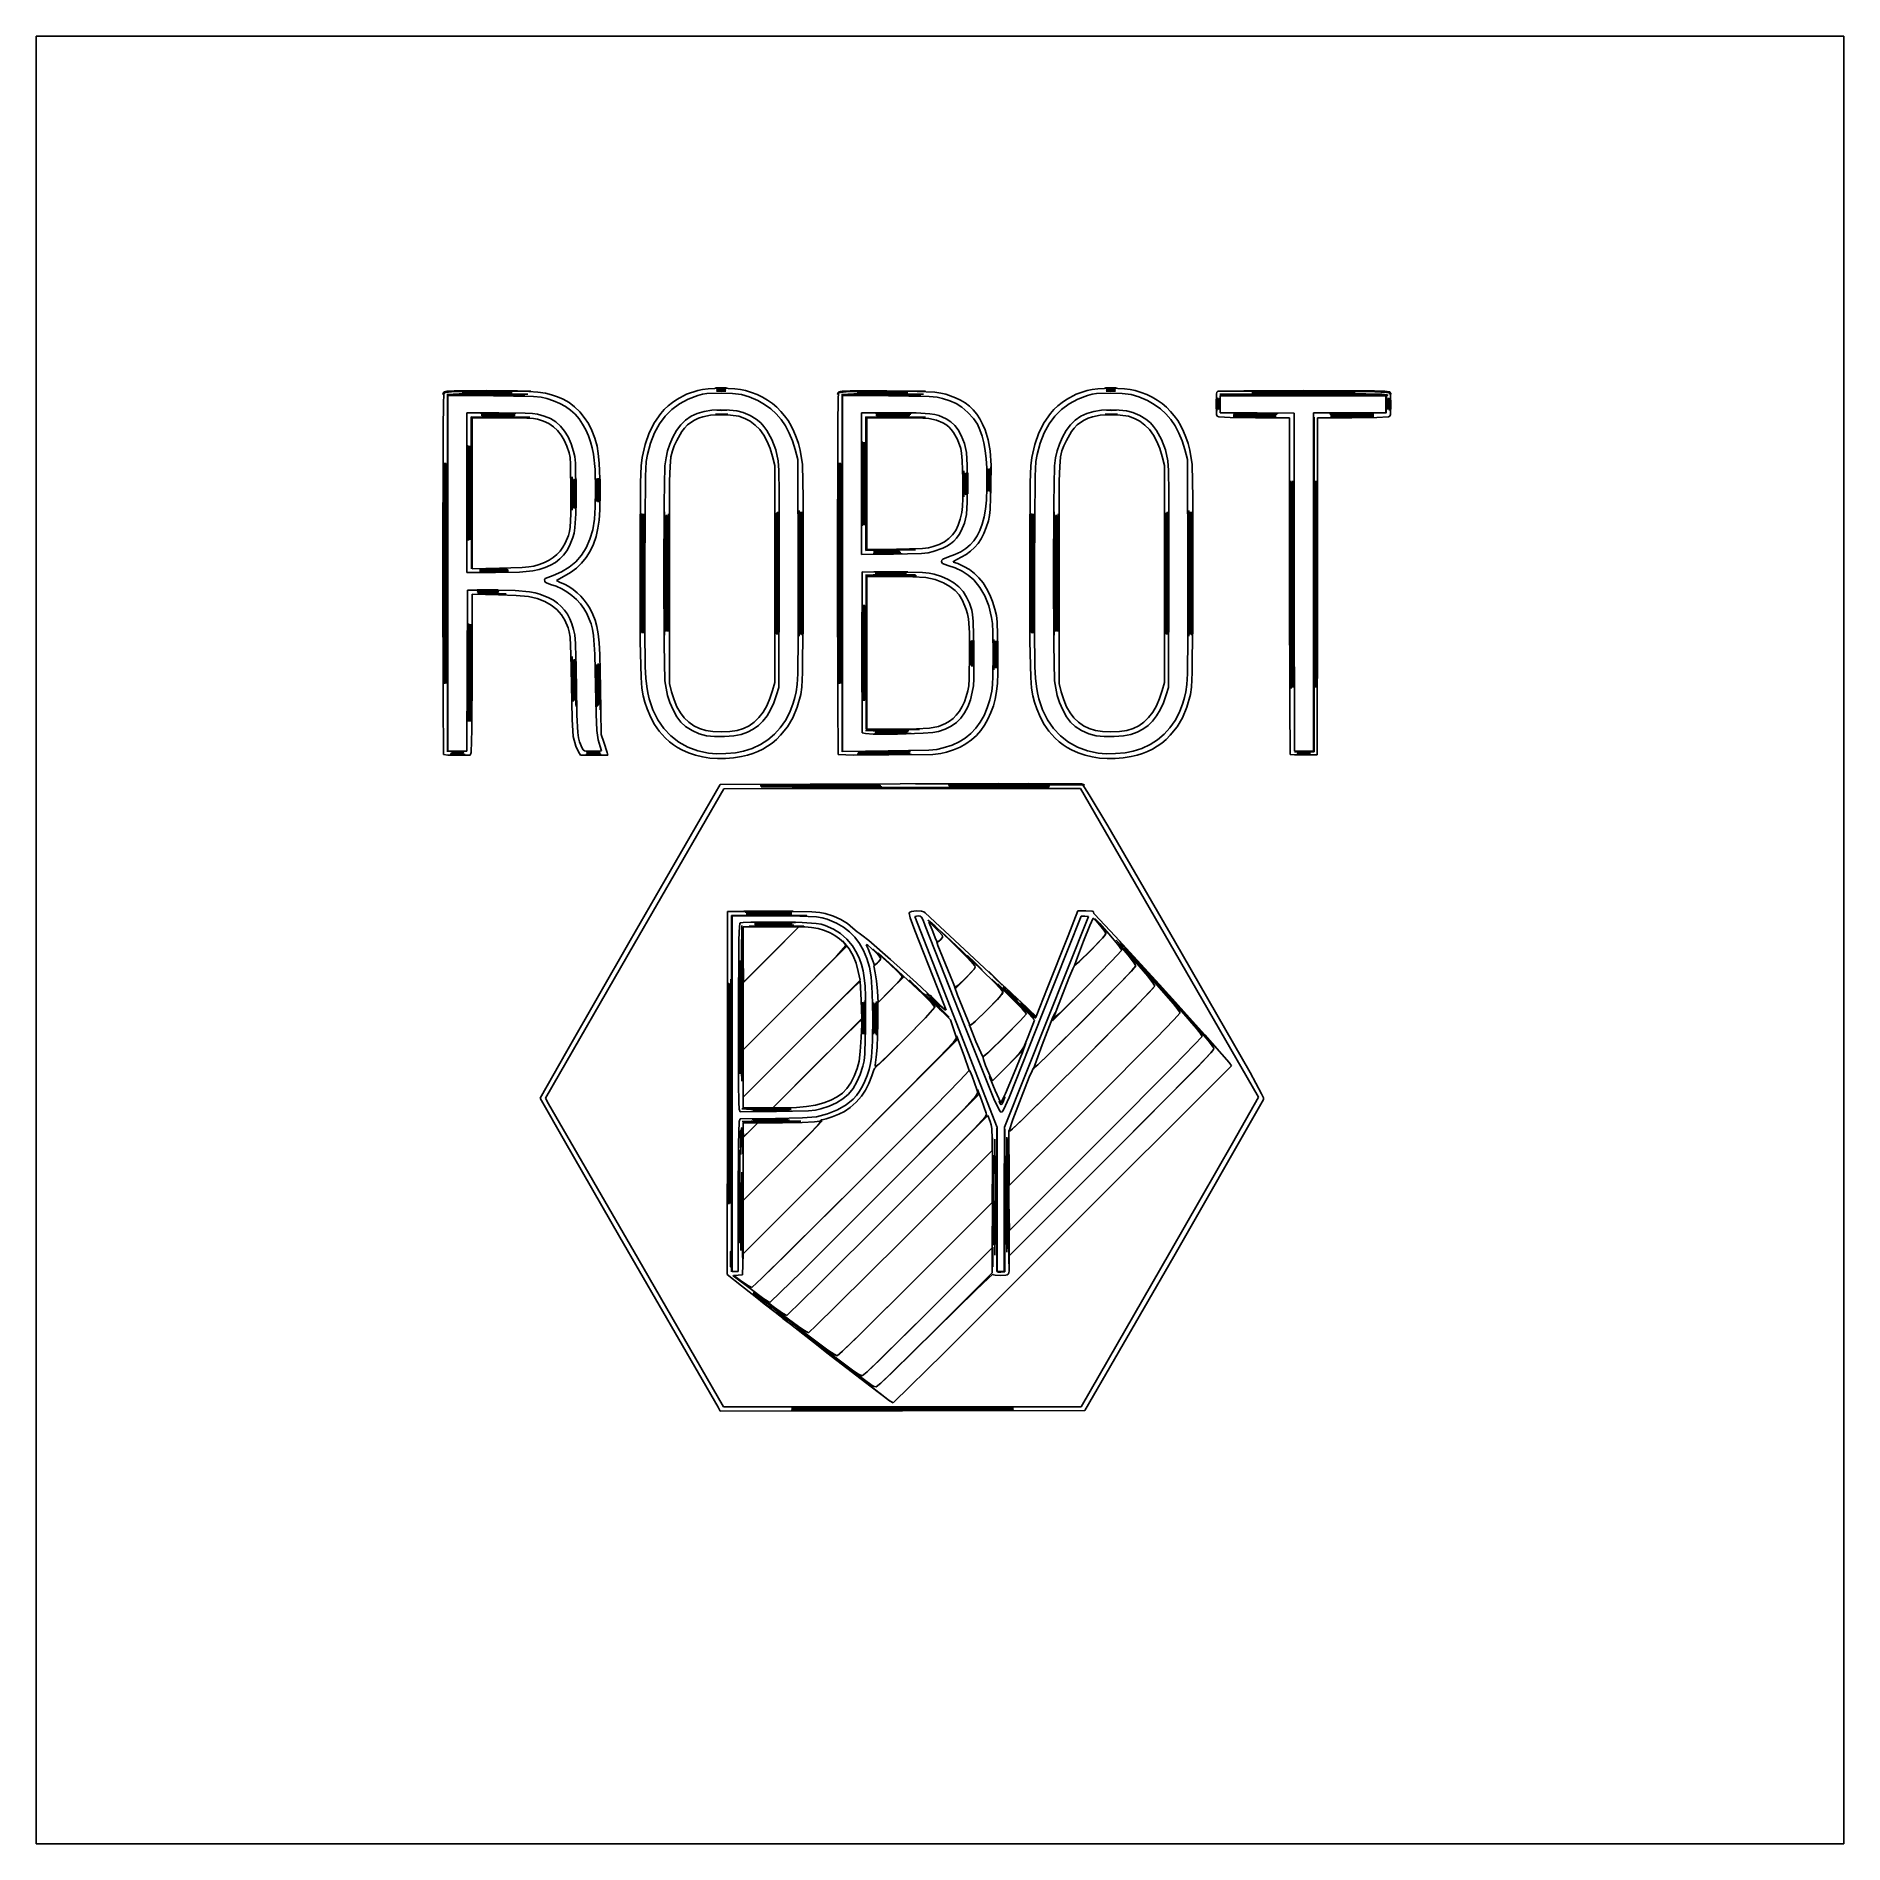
# Model space of a CAD drawing. Extents: x 0 to 635, y 0 to 635.
import ezdxf

# ---------------------------------------------------------------- set-up
doc = ezdxf.new("R2010")
doc.units = 0

msp = doc.modelspace()

# ---------------------------------------------------------------- linework, layer by layer
at = {"layer": 'Layer 1'}
for p, q in [((0, 317.5), (0, 635)), ((0, 635), (317.5, 635)), ((317.5, 635), (635, 635)), ((635, 635), (635, 317.5)), ((142.88593, 509.27974), (142.88594, 509.27979)), ((142.99913, 509.180161), (142.88593, 509.27974)), ((142.88594, 509.27979), (142.946672, 509.655657)), ((142.946672, 509.655657), (143.253332, 509.942366)), ((143.25624, 509.49933), (142.99913, 509.180161)), ((143.29871, 510.04592), (143.094983, 506.805543)), ((143.253332, 509.942366), (143.958298, 510.15047)), ((143.443343, 509.690099), (143.25624, 509.49933)), ((144.235008, 510.245104), (143.29871, 510.04592)), ((143.848524, 509.838713), (143.443343, 509.690099)), ((145.871715, 510.034891), (143.848524, 509.838713)), ((143.958298, 510.15047), (145.213951, 510.290521)), ((146.787172, 510.375841), (144.235008, 510.245104)), ((144.237, 509.151), (148.565681, 509.313593)), ((145.265548, 509.060567), (144.237, 509.151)), ((144.237, 509.151), (144.237, 509.151)), ((144.461, 446.264), (144.462, 508.882)), ((144.462, 508.882), (158.0439, 508.888)), ((144.6403, 508.6968), (144.5497, 446.1711)), ((144.639, 446.287), (144.639, 508.751)), ((144.639, 508.751), (160.6022, 508.62206)), ((158.1331, 508.7954), (144.6403, 508.6968)), ((145.213951, 510.290521), (149.98684, 510.408675)), ((148.264836, 509.012988), (145.265548, 509.060567)), ((158.67954, 510.20095), (145.871715, 510.034891)), ((158.03641, 510.46925), (146.787172, 510.375841)), ((158.3264, 509.0585), (148.264836, 509.012988)), ((148.565681, 509.313593), (158.5953, 509.32719)), ((149.606595, 509.987901), (151.253, 510.028)), ((149.714729, 509.970371), (149.606595, 509.987901)), ((149.606595, 509.634831), (151.253, 509.67493)), ((149.714729, 509.617301), (149.606595, 509.634831)), ((150.404686, 509.955083), (149.714729, 509.970371)), ((150.404686, 509.602012), (149.714729, 509.617301)), ((149.98684, 510.408675), (158.79104, 510.38125)), ((158.39675, 509.92478), (150.404686, 509.955083)), ((158.39675, 509.57171), (150.404686, 509.602012)), ((151.253, 510.028), (165.5405, 510.028)), ((151.253, 510.028), (151.253, 510.028)), ((151.253, 509.67493), (165.5405, 509.67493)), ((151.253, 509.67493), (151.253, 509.67493)), ((169.096049, 510.366348), (158.03641, 510.46925)), ((158.0439, 508.888), (171.6259, 508.894)), ((171.6259, 508.894), (158.1331, 508.7954)), ((172.6847, 509.23469), (158.3264, 509.0585)), ((166.388821, 509.95509), (158.39675, 509.92478)), ((166.388821, 509.60202), (158.39675, 509.57171)), ((158.5953, 509.32719), (172.6847, 509.23469)), ((173.74324, 510.28525), (158.67954, 510.20095)), ((158.79104, 510.38125), (173.74324, 510.28525)), ((160.6022, 508.62206), (174.65005, 508.400145)), ((165.5405, 510.028), (167.186911, 509.987909)), ((165.5405, 509.67493), (167.186911, 509.634839)), ((167.078778, 509.97038), (166.388821, 509.95509)), ((167.078778, 509.61731), (166.388821, 509.60202)), ((167.186911, 509.987909), (167.078778, 509.97038)), ((167.186911, 509.634839), (167.078778, 509.61731)), ((173.069753, 510.205251), (169.096049, 510.366348)), ((176.263757, 509.942198), (173.069753, 510.205251)), ((174.65005, 508.400145), (177.425225, 508.154035)), ((178.871343, 509.555541), (176.263757, 509.942198)), ((177.425225, 508.154035), (179.3319, 507.72361)), ((181.085792, 509.023636), (178.871343, 509.555541)), ((183.100387, 508.324838), (181.085792, 509.023636)), ((185.10841, 507.4375), (183.100387, 508.324838)), ((228.509775, 509.201007), (225.060516, 507.419277)), ((232.3762, 510.53566), (228.509775, 509.201007)), ((229.066989, 507.472563), (232.48083, 508.7603)), ((234.059759, 510.887097), (232.3762, 510.53566)), ((232.48083, 508.7603), (234.049789, 509.19126)), ((234.049789, 509.19126), (235.61992, 509.441524)), ((236.091634, 511.138282), (234.059759, 510.887097)), ((235.61992, 509.441524), (240.59471, 509.58637)), ((240.737858, 511.339795), (236.091634, 511.138282)), ((238.532745, 511.383052), (238.91894, 511.43438)), ((238.719951, 511.341041), (238.532745, 511.383052)), ((240.59463, 511.30225), (238.719951, 511.341041)), ((238.91894, 511.43438), (242.27033, 511.43438)), ((238.91894, 511.43438), (238.91894, 511.43438)), ((238.966107, 511.025442), (239.271, 511.07916)), ((239.113901, 510.98144), (238.966107, 511.025442)), ((238.966107, 510.672372), (239.271, 510.72609)), ((239.113901, 510.62837), (238.966107, 510.672372)), ((238.967107, 510.320262), (239.272, 510.37398)), ((239.114901, 510.27626), (238.967107, 510.320262)), ((240.59391, 510.94078), (239.113901, 510.98144)), ((240.59391, 510.58771), (239.113901, 510.62837)), ((240.59491, 510.2356), (239.114901, 510.27626)), ((239.271, 511.07916), (241.91683, 511.07916)), ((239.271, 511.07916), (239.271, 511.07916)), ((239.271, 510.72609), (241.91683, 510.72609)), ((239.271, 510.72609), (239.271, 510.72609)), ((239.272, 510.37398), (241.91783, 510.37398)), ((239.272, 510.37398), (239.272, 510.37398)), ((242.073928, 510.981433), (240.59391, 510.94078)), ((242.073928, 510.628362), (240.59391, 510.58771)), ((242.469318, 511.341053), (240.59463, 511.30225)), ((240.59471, 509.58637), (244.64066, 509.484948)), ((242.074928, 510.276252), (240.59491, 510.2356)), ((245.389927, 511.13999), (240.737858, 511.339795)), ((241.91683, 511.07916), (242.221723, 511.025433)), ((241.91683, 510.72609), (242.221723, 510.672363)), ((241.91783, 510.37398), (242.222723, 510.320253)), ((242.221723, 511.025433), (242.073928, 510.981433)), ((242.221723, 510.672363), (242.073928, 510.628362)), ((242.222723, 510.320253), (242.074928, 510.276252)), ((242.27033, 511.43438), (242.656524, 511.383064)), ((242.656524, 511.383064), (242.469318, 511.341053)), ((244.64066, 509.484948), (247.726986, 509.096163)), ((247.42911, 510.889529), (245.389927, 511.13999)), ((249.1229, 510.53866), (247.42911, 510.889529)), ((247.726986, 509.096163), (250.466274, 508.294828)), ((251.252889, 509.881085), (249.1229, 510.53866)), ((250.466274, 508.294828), (253.47111, 506.95576)), ((253.267969, 509.092194), (251.252889, 509.881085)), ((255.167753, 508.172488), (253.267969, 509.092194)), ((256.951853, 507.122468), (255.167753, 508.172488)), ((281.52793, 509.27974), (281.52794, 509.27979)), ((281.641134, 509.180161), (281.52793, 509.27974)), ((281.52794, 509.27979), (281.588673, 509.655657)), ((281.588673, 509.655657), (281.895333, 509.942366)), ((281.89824, 509.49933), (281.641134, 509.180161)), ((281.880123, 509.51348), (281.761819, 507.718911)), ((282.03028, 510.10353), (281.880123, 509.51348)), ((281.895333, 509.942366), (282.600301, 510.15047)), ((282.085343, 509.690099), (281.89824, 509.49933)), ((283.077849, 510.299375), (282.03028, 510.10353)), ((282.490524, 509.838713), (282.085343, 509.690099)), ((284.513715, 510.034891), (282.490524, 509.838713)), ((282.600301, 510.15047), (283.855955, 510.290521)), ((282.879, 509.15096), (287.259476, 509.31353)), ((283.921468, 509.060585), (282.879, 509.15096)), ((282.879, 509.15096), (282.879, 509.15096)), ((285.934155, 510.40468), (283.077849, 510.299375)), ((283.103, 446.264), (283.104, 508.882)), ((283.104, 508.882), (296.9506, 508.888)), ((283.2824, 508.697), (283.1918, 446.1712)), ((283.2807, 446.25611), (283.281, 508.75)), ((283.281, 508.75), (299.4206, 508.62149)), ((297.0398, 508.7955), (283.2824, 508.697)), ((283.855955, 510.290521), (288.628844, 510.408675)), ((286.958658, 509.013035), (283.921468, 509.060585)), ((297.32154, 510.20095), (284.513715, 510.034891)), ((298.87538, 510.37241), (285.934155, 510.40468)), ((297.1448, 509.05856), (286.958658, 509.013035)), ((287.259476, 509.31353), (297.4137, 509.32715)), ((288.384856, 509.988086), (290.09501, 510.02809)), ((288.475335, 509.970581), (288.384856, 509.988086)), ((288.384856, 509.635018), (290.09501, 509.67502)), ((288.475335, 509.617514), (288.384856, 509.635018)), ((289.157246, 509.955305), (288.475335, 509.970581)), ((289.157246, 509.602239), (288.475335, 509.617514)), ((288.628844, 510.408675), (297.43304, 510.38125)), ((297.21514, 509.92494), (289.157246, 509.955305)), ((297.21514, 509.57187), (289.157246, 509.602239)), ((290.095, 510.02809), (304.5589, 510.02792)), ((290.09501, 510.02809), (290.095, 510.02809)), ((290.095, 509.67502), (304.5589, 509.67486)), ((290.09501, 509.67502), (290.095, 509.67502)), ((296.9506, 508.888), (310.7972, 508.894)), ((310.7972, 508.894), (297.0398, 508.7955)), ((311.6795, 509.23475), (297.1448, 509.05856)), ((305.338724, 509.955134), (297.21514, 509.92494)), ((305.338724, 509.602069), (297.21514, 509.57187)), ((312.38524, 510.28525), (297.32154, 510.20095)), ((297.4137, 509.32715), (311.6795, 509.23475)), ((297.43304, 510.38125), (312.38524, 510.28525)), ((309.461545, 510.222107), (298.87538, 510.37241)), ((299.4206, 508.62149), (313.653875, 508.399581)), ((304.5589, 510.02792), (306.182221, 509.987896)), ((304.5589, 509.67486), (306.182221, 509.634835)), ((306.053764, 509.970396), (305.338724, 509.955134)), ((306.053764, 509.617333), (305.338724, 509.602069)), ((306.182221, 509.987896), (306.053764, 509.970396)), ((306.182221, 509.634835), (306.053764, 509.617333)), ((315.713484, 509.900669), (309.461545, 510.222107)), ((313.653875, 508.399581), (316.446406, 508.15042)), ((317.819852, 509.615419), (315.713484, 509.900669)), ((316.446406, 508.15042), (318.3824, 507.71193)), ((319.569545, 509.214961), (317.819852, 509.615419)), ((322.96808, 507.97185), (319.569545, 509.214961)), ((365.387975, 509.201007), (361.938716, 507.419277)), ((369.2544, 510.53566), (365.387975, 509.201007)), ((365.943985, 507.473243), (369.35782, 508.76098)), ((370.937959, 510.887097), (369.2544, 510.53566)), ((369.35782, 508.76098), (370.926781, 509.19194)), ((370.926781, 509.19194), (372.496915, 509.442204)), ((372.969834, 511.138282), (370.937959, 510.887097)), ((372.496915, 509.442204), (377.47171, 509.58705)), ((377.616058, 511.339795), (372.969834, 511.138282)), ((375.410745, 511.383052), (375.79694, 511.43438)), ((375.597951, 511.341041), (375.410745, 511.383052)), ((377.47263, 511.30225), (375.597951, 511.341041)), ((375.79694, 511.43438), (379.14833, 511.43438)), ((375.79694, 511.43438), (375.79694, 511.43438)), ((375.844105, 511.025442), (376.149, 511.07916)), ((375.991897, 510.98144), (375.844105, 511.025442)), ((375.844105, 510.672372), (376.149, 510.72609)), ((375.991897, 510.62837), (375.844105, 510.672372)), ((375.845105, 510.320262), (376.15, 510.37398)), ((375.992897, 510.27626), (375.845105, 510.320262)), ((377.47191, 510.94078), (375.991897, 510.98144)), ((377.47191, 510.58771), (375.991897, 510.62837)), ((377.47291, 510.2356), (375.992897, 510.27626)), ((376.149, 511.07916), (378.79483, 511.07916)), ((376.149, 511.07916), (376.149, 511.07916)), ((376.149, 510.72609), (378.79483, 510.72609)), ((376.149, 510.72609), (376.149, 510.72609)), ((376.15, 510.37398), (378.79583, 510.37398)), ((376.15, 510.37398), (376.15, 510.37398)), ((377.47171, 509.58705), (381.517662, 509.485628)), ((378.951924, 510.981433), (377.47191, 510.94078)), ((378.951924, 510.628362), (377.47191, 510.58771)), ((379.347318, 511.341053), (377.47263, 511.30225)), ((378.952924, 510.276252), (377.47291, 510.2356)), ((382.268127, 511.13999), (377.616058, 511.339795)), ((378.79483, 511.07916), (379.099719, 511.025433)), ((378.79483, 510.72609), (379.099719, 510.672363)), ((378.79583, 510.37398), (379.100719, 510.320253)), ((379.099719, 511.025433), (378.951924, 510.981433)), ((379.099719, 510.672363), (378.951924, 510.628362)), ((379.100719, 510.320253), (378.952924, 510.276252)), ((379.14833, 511.43438), (379.534524, 511.383064)), ((379.534524, 511.383064), (379.347318, 511.341053)), ((381.517662, 509.485628), (384.60399, 509.096843)), ((384.30731, 510.889529), (382.268127, 511.13999)), ((386.0011, 510.53866), (384.30731, 510.889529)), ((384.60399, 509.096843), (387.343278, 508.295508)), ((388.131089, 509.881085), (386.0011, 510.53866)), ((387.343278, 508.295508), (390.34811, 506.95644)), ((390.14617, 509.092194), (388.131089, 509.881085)), ((392.045954, 508.172488), (390.14617, 509.092194)), ((393.830054, 507.122468), (392.045954, 508.172488)), ((414.618448, 509.294275), (414.51406, 505.83642)), ((414.788439, 509.98247), (414.618448, 509.294275)), ((414.683628, 507.848349), (414.724721, 508.032977)), ((414.724721, 508.032977), (414.77452, 507.54656)), ((415.07208, 510.25487), (414.788439, 509.98247)), ((415.04354, 510.29716), (445.07464, 510.38336)), ((445.12964, 510.20496), (415.04354, 510.29716)), ((424.193555, 510.406084), (415.07208, 510.25487)), ((415.7482, 508.88635), (444.9516, 508.97245)), ((444.9406, 508.79405), (415.7482, 508.88635)), ((415.749, 509.24114), (445.0969, 509.32624)), ((445.206, 509.05866), (415.749, 509.24114)), ((415.925, 505.711), (415.925, 508.706)), ((415.925, 508.706), (445.029, 508.706)), ((445.34038, 510.469), (424.193555, 510.406084)), ((427.040333, 509.982658), (427.08258, 509.991045)), ((427.305528, 509.974742), (427.040333, 509.982658)), ((427.040333, 509.62952), (427.08258, 509.637917)), ((427.305528, 509.621596), (427.040333, 509.62952)), ((427.08258, 509.991045), (430.477, 510.02832)), ((427.08258, 509.637917), (430.477, 509.67525)), ((428.728038, 509.96052), (427.305528, 509.974742)), ((428.728038, 509.607362), (427.305528, 509.621596)), ((445.2055, 509.93232), (428.728038, 509.96052)), ((445.2055, 509.57915), (428.728038, 509.607362)), ((430.477, 510.02832), (459.934, 510.02832)), ((430.477, 510.02832), (430.477, 510.02832)), ((430.477, 509.67525), (459.934, 509.67525)), ((430.477, 509.67525), (430.477, 509.67525)), ((474.133, 508.70175), (444.9406, 508.79405)), ((444.9516, 508.97245), (468.634862, 508.952396)), ((445.029, 508.706), (474.133, 508.706)), ((445.07464, 510.38336), (470.119928, 510.364421)), ((445.0969, 509.32624), (467.055063, 509.300286)), ((470.215636, 510.037425), (445.12964, 510.20496)), ((461.683004, 509.96052), (445.2055, 509.93232)), ((461.683004, 509.6074), (445.2055, 509.57915)), ((445.20591, 509.05861), (445.206, 509.05866)), ((474.77181, 508.79099), (445.20591, 509.05861)), ((468.775324, 510.378295), (445.34038, 510.469)), ((459.934, 510.02832), (463.328453, 509.991045)), ((459.934, 509.67525), (463.328453, 509.637959)), ((463.105511, 509.974742), (461.683004, 509.96052)), ((463.105511, 509.62164), (461.683004, 509.6074)), ((463.370703, 509.982658), (463.105511, 509.974742)), ((463.370703, 509.629565), (463.105511, 509.62164)), ((463.328453, 509.991045), (463.370703, 509.982658)), ((463.328453, 509.637959), (463.370703, 509.629565)), ((467.055063, 509.300286), (472.693558, 509.206049)), ((468.634862, 508.952396), (473.074364, 508.821294)), ((473.812942, 510.247895), (468.775324, 510.378295)), ((470.119928, 510.364421), (474.356463, 510.213635)), ((474.36559, 509.861005), (470.215636, 510.037425)), ((472.693558, 509.206049), (474.6628, 509.05861)), ((473.074364, 508.821294), (474.020127, 508.717909)), ((475.47398, 510.04567), (473.812942, 510.247895)), ((474.020127, 508.717909), (474.3362, 508.58642)), ((474.133, 508.706), (474.133, 505.707)), ((474.204, 505.61698), (474.133, 508.70175)), ((474.3362, 508.58642), (474.3961, 505.32322)), ((474.356463, 510.213635), (475.217976, 510.090842)), ((475.163852, 509.732423), (474.36559, 509.861005)), ((474.6628, 509.05861), (474.77181, 508.79099)), ((475.42394, 509.57037), (475.163852, 509.732423)), ((475.217976, 510.090842), (475.55204, 509.93185)), ((475.42398, 509.5704), (475.42394, 509.57037)), ((475.624746, 509.241111), (475.42398, 509.5704)), ((475.657997, 509.608227), (475.47398, 510.04567)), ((475.55204, 509.93185), (475.813408, 509.498329)), ((475.81517, 509.21108), (475.624746, 509.241111)), ((475.79042, 508.720515), (475.657997, 509.608227)), ((475.89731, 505.62722), (475.79042, 508.720515)), ((475.813408, 509.498329), (475.81517, 509.21108)), ((143.094983, 506.805543), (142.96475, 496.333338)), ((162.54248, 502.70271), (151.34178, 502.70871)), ((151.34178, 502.70871), (151.342, 474.662)), ((156.091708, 502.577776), (157.25029, 502.61984)), ((156.65333, 502.543316), (156.091708, 502.577776)), ((156.309067, 502.224679), (157.427, 502.267)), ((156.850981, 502.190035), (156.309067, 502.224679)), ((156.309657, 501.871914), (157.42759, 501.91424)), ((156.851571, 501.837266), (156.309657, 501.871914)), ((162.27738, 502.51147), (156.65333, 502.543316)), ((162.2777, 502.15804), (156.850981, 502.190035)), ((162.27829, 501.80527), (156.851571, 501.837266)), ((157.25026, 502.61984), (167.30446, 502.61984)), ((157.25029, 502.61984), (157.25026, 502.61984)), ((157.427, 502.267), (167.12839, 502.267)), ((157.427, 502.267), (157.427, 502.267)), ((157.42759, 501.91424), (167.12898, 501.91424)), ((157.42759, 501.91424), (157.42759, 501.91424)), ((167.901429, 502.543305), (162.27738, 502.51147)), ((167.70441, 502.190057), (162.2777, 502.15804)), ((167.705, 501.837292), (162.27829, 501.80527)), ((171.772078, 502.586989), (162.54248, 502.70271)), ((167.12839, 502.267), (168.246323, 502.224705)), ((167.12898, 501.91424), (168.246913, 501.871943)), ((167.30446, 502.61984), (168.463048, 502.577763)), ((168.246323, 502.224705), (167.70441, 502.190057)), ((168.246913, 501.871943), (167.705, 501.837292)), ((168.463048, 502.577763), (167.901429, 502.543305)), ((174.407796, 502.431955), (171.772078, 502.586989)), ((176.09378, 502.19838), (174.407796, 502.431955)), ((178.501524, 501.540152), (176.09378, 502.19838)), ((179.3319, 507.72361), (181.755084, 506.944931)), ((181.755084, 506.944931), (183.94985, 506.015679)), ((183.94985, 506.015679), (185.929879, 504.924853)), ((187.20227, 506.256735), (185.10841, 507.4375)), ((185.929879, 504.924853), (187.708853, 503.661454)), ((189.147177, 504.794019), (187.20227, 506.256735)), ((187.708853, 503.661454), (189.300451, 502.21448)), ((190.931157, 503.065856), (189.147177, 504.794019)), ((189.300451, 502.21448), (190.718354, 500.572931)), ((192.542237, 501.088751), (190.931157, 503.065856)), ((219.39185, 502.488509), (217.16162, 499.326429)), ((220.656976, 503.894152), (219.39185, 502.488509)), ((222.023011, 505.183952), (220.656976, 503.894152)), ((220.988115, 501.514025), (223.334698, 503.865829)), ((223.490632, 506.358722), (222.023011, 505.183952)), ((223.334698, 503.865829), (226.022967, 505.846541)), ((225.060516, 507.419277), (223.490632, 506.358722)), ((226.022967, 505.846541), (229.066989, 507.472563)), ((232.229517, 502.47556), (230.04922, 501.454961)), ((234.676794, 503.193633), (232.229517, 502.47556)), ((234.17805, 501.30542), (236.919305, 501.8183)), ((237.408355, 503.619088), (234.676794, 503.193633)), ((236.919305, 501.8183), (240.381965, 502.019514)), ((240.4415, 503.76183), (237.408355, 503.619088)), ((238.661584, 502.212433), (239.10694, 502.263)), ((238.826843, 502.170765), (238.661584, 502.212433)), ((240.77081, 502.13136), (238.826843, 502.170765)), ((239.093377, 503.620658), (239.45646, 503.67349)), ((239.220016, 503.57701), (239.093377, 503.620658)), ((239.10694, 502.26334), (242.63472, 502.26134)), ((239.10694, 502.263), (239.10694, 502.26334)), ((240.77005, 503.53567), (239.220016, 503.57701)), ((239.45646, 503.67349), (239.45646, 503.67316)), ((239.45646, 503.67316), (242.27868, 503.67116)), ((240.381965, 502.019514), (243.893592, 501.901084)), ((243.564418, 503.654041), (240.4415, 503.76183)), ((242.377381, 503.57451), (240.77005, 503.53567)), ((242.773555, 502.168855), (240.77081, 502.13136)), ((242.27868, 503.67116), (242.566035, 503.617832)), ((242.566035, 503.617832), (242.377381, 503.57451)), ((242.63472, 502.26134), (243.002411, 502.210357)), ((243.002411, 502.210357), (242.773555, 502.168855)), ((246.08594, 503.38756), (243.564418, 503.654041)), ((243.893592, 501.901084), (246.78175, 501.45503)), ((248.394265, 502.753334), (246.08594, 503.38756)), ((250.770183, 501.735662), (248.394265, 502.753334)), ((252.931461, 500.476195), (250.770183, 501.735662)), ((253.47111, 506.95576), (255.862952, 505.61661)), ((255.862952, 505.61661), (258.022621, 504.070204)), ((258.619883, 505.942635), (256.951853, 507.122468)), ((258.022621, 504.070204), (259.959366, 502.304452)), ((260.171456, 504.633491), (258.619883, 505.942635)), ((259.959366, 502.304452), (261.682434, 500.307264)), ((261.606184, 503.195536), (260.171456, 504.633491)), ((262.923681, 501.629272), (261.606184, 503.195536)), ((281.761819, 507.718911), (281.606181, 498.70355)), ((289.98308, 502.7087), (289.983, 477.804)), ((301.36018, 502.7027), (289.98308, 502.7087)), ((294.868675, 502.578096), (296.09021, 502.62002)), ((294.927461, 502.559737), (294.868675, 502.578096)), ((295.405242, 502.543707), (294.927461, 502.559737)), ((294.951657, 501.871914), (296.06959, 501.91424)), ((295.49357, 501.837266), (294.951657, 501.871914)), ((295.085212, 502.225012), (296.266, 502.26719)), ((295.141369, 502.206554), (295.085212, 502.225012)), ((295.60215, 502.190444), (295.141369, 502.206554)), ((301.09571, 502.51178), (295.405242, 502.543707)), ((300.92028, 501.80527), (295.49357, 501.837266)), ((301.09535, 502.15836), (295.60215, 502.190444)), ((296.06959, 501.91424), (305.77098, 501.91424)), ((296.06959, 501.91424), (296.06959, 501.91424)), ((296.09021, 502.62002), (296.09026, 502.62002)), ((296.09026, 502.62002), (306.32076, 502.61971)), ((296.266, 502.26719), (306.14378, 502.26686)), ((296.266, 502.26719), (296.266, 502.26719)), ((306.346999, 501.837292), (300.92028, 501.80527)), ((306.65291, 502.190117), (301.09535, 502.15836)), ((306.850675, 502.543369), (301.09571, 502.51178)), ((309.070445, 502.632263), (301.36018, 502.7027)), ((305.77098, 501.91424), (306.888913, 501.871943)), ((306.14378, 502.26686), (307.239507, 502.224653)), ((306.32076, 502.61971), (307.457051, 502.57772)), ((306.888913, 501.871943), (306.346999, 501.837292)), ((307.239507, 502.224653), (306.65291, 502.190117)), ((307.457051, 502.57772), (306.850675, 502.543369)), ((313.918457, 502.340885), (309.070445, 502.632263)), ((315.629131, 502.070003), (313.918457, 502.340885)), ((317.056256, 501.693077), (315.629131, 502.070003)), ((319.63588, 500.55335), (317.056256, 501.693077)), ((318.3824, 507.71193), (320.945555, 506.884418)), ((320.945555, 506.884418), (323.1449, 505.99167)), ((324.738777, 507.132394), (322.96808, 507.97185)), ((323.1449, 505.99167), (325.122255, 504.708892)), ((326.361514, 506.144766), (324.738777, 507.132394)), ((325.122255, 504.708892), (327.275735, 502.813115)), ((327.842737, 505.001979), (326.361514, 506.144766)), ((327.275735, 502.813115), (329.233667, 500.6695)), ((329.188893, 503.697044), (327.842737, 505.001979)), ((330.406428, 502.222972), (329.188893, 503.697044)), ((331.50179, 500.572774), (330.406428, 502.222972)), ((356.27005, 502.488509), (354.03982, 499.326429)), ((357.535176, 503.894152), (356.27005, 502.488509)), ((358.901211, 505.183952), (357.535176, 503.894152)), ((357.865116, 501.514705), (360.211699, 503.866509)), ((360.368832, 506.358722), (358.901211, 505.183952)), ((360.211699, 503.866509), (362.899967, 505.847221)), ((361.938716, 507.419277), (360.368832, 506.358722)), ((362.899967, 505.847221), (365.943985, 507.473243)), ((369.106726, 502.47556), (366.926428, 501.454961)), ((371.554003, 503.193633), (369.106726, 502.47556)), ((371.05605, 501.30542), (373.797304, 501.8183)), ((374.285561, 503.619088), (371.554003, 503.193633)), ((373.797304, 501.8183), (377.259961, 502.019514)), ((377.3187, 503.76183), (374.285561, 503.619088)), ((375.539593, 502.212433), (375.98494, 502.263)), ((375.704851, 502.170765), (375.539593, 502.212433)), ((377.64882, 502.13136), (375.704851, 502.170765)), ((375.971383, 503.620658), (376.33446, 503.67349)), ((376.098025, 503.57701), (375.971383, 503.620658)), ((375.98494, 502.26334), (379.51272, 502.26134)), ((375.98494, 502.263), (375.98494, 502.26334)), ((377.64806, 503.53567), (376.098025, 503.57701)), ((376.33446, 503.67349), (376.33446, 503.67316)), ((376.33446, 503.67316), (379.15668, 503.67116)), ((377.259961, 502.019514), (380.771588, 501.901084)), ((380.441626, 503.654041), (377.3187, 503.76183)), ((379.255386, 503.57451), (377.64806, 503.53567)), ((379.65156, 502.168855), (377.64882, 502.13136)), ((379.15668, 503.67116), (379.44404, 503.617832)), ((379.44404, 503.617832), (379.255386, 503.57451)), ((379.51272, 502.26134), (379.880415, 502.210357)), ((379.880415, 502.210357), (379.65156, 502.168855)), ((382.96315, 503.38756), (380.441626, 503.654041)), ((380.771588, 501.901084), (383.65975, 501.45503)), ((385.271476, 502.753334), (382.96315, 503.38756)), ((387.647395, 501.735662), (385.271476, 502.753334)), ((389.808679, 500.476195), (387.647395, 501.735662)), ((390.34811, 506.95644), (392.739955, 505.61729)), ((392.739955, 505.61729), (394.899625, 504.070884)), ((395.498085, 505.942635), (393.830054, 507.122468)), ((394.899625, 504.070884), (396.83637, 502.305132)), ((397.049658, 504.633491), (395.498085, 505.942635)), ((396.83637, 502.305132), (398.559438, 500.307944)), ((398.484387, 503.195536), (397.049658, 504.633491)), ((399.801885, 501.629272), (398.484387, 503.195536)), ((414.51406, 505.83642), (414.628674, 502.120094)), ((414.628674, 502.120094), (414.897506, 501.554328)), ((414.6454, 505.70735), (414.683628, 507.848349)), ((414.64685, 505.70735), (414.6454, 505.70735)), ((414.683756, 503.506959), (414.64685, 505.70735)), ((414.724505, 503.258066), (414.683756, 503.506959)), ((414.77452, 503.666), (414.724505, 503.258066)), ((414.77452, 507.54656), (414.77452, 503.666)), ((414.99452, 505.88386), (415.033347, 507.758548)), ((415.033317, 504.009181), (414.99452, 505.88386)), ((414.99452, 505.88386), (414.99452, 505.88386)), ((415.075326, 503.821975), (415.033317, 504.009181)), ((415.033347, 507.758548), (415.07536, 507.945754)), ((415.12664, 504.20817), (415.075326, 503.821975)), ((415.07536, 507.945754), (415.12664, 507.55956)), ((415.12664, 507.55956), (415.12664, 504.20817)), ((415.3453, 505.70661), (415.383843, 507.511662)), ((415.34732, 505.70661), (415.3453, 505.70661)), ((415.38764, 503.959631), (415.34732, 505.70661)), ((415.383843, 507.511662), (415.425937, 507.720444)), ((415.430216, 503.813706), (415.38764, 503.959631)), ((415.425937, 507.720444), (415.47784, 507.39295)), ((415.48184, 504.21795), (415.430216, 503.813706)), ((415.47784, 507.39295), (415.48184, 504.21795)), ((415.6965, 505.70663), (415.735043, 507.511682)), ((415.69853, 505.70663), (415.6965, 505.70663)), ((415.738845, 503.959651), (415.69853, 505.70663)), ((415.735043, 507.511682), (415.777137, 507.720464)), ((415.781417, 503.813726), (415.738845, 503.959651)), ((415.777137, 507.720464), (415.82904, 507.39297)), ((415.83304, 504.21797), (415.781417, 503.813726)), ((415.82904, 507.39297), (415.83304, 504.21797)), ((415.9246, 502.7176), (415.925, 505.711)), ((428.8892, 502.6251), (415.9246, 502.7176)), ((420.432821, 501.873559), (421.81256, 501.91443)), ((421.157807, 501.840114), (420.432821, 501.873559)), ((420.566837, 502.226566), (422.00999, 502.26732)), ((420.661619, 502.208733), (420.566837, 502.226566)), ((421.266397, 502.193174), (420.661619, 502.208733)), ((420.702626, 502.579543), (422.20926, 502.62023)), ((420.779871, 502.56174), (420.702626, 502.579543)), ((421.376705, 502.546204), (420.779871, 502.56174)), ((428.09712, 501.80932), (421.157807, 501.840114)), ((428.27179, 502.16231), (421.266397, 502.193174)), ((428.44813, 502.51531), (421.376705, 502.546204)), ((421.81256, 501.91443), (421.81259, 501.91443)), ((421.81259, 501.91443), (434.15979, 501.91465)), ((422.00999, 502.26732), (422.01, 502.26732)), ((422.01, 502.26732), (434.5336, 502.26732)), ((422.20926, 502.62023), (434.90926, 502.62002)), ((422.20926, 502.62023), (422.20926, 502.62023)), ((434.971264, 501.840355), (428.09712, 501.80932)), ((435.277187, 502.193178), (428.27179, 502.16231)), ((435.58483, 502.545982), (428.44813, 502.51531)), ((441.8538, 502.5325), (428.8892, 502.6251)), ((434.15979, 501.91465), (435.625695, 501.873825)), ((434.5336, 502.26732), (435.976749, 502.22657)), ((434.90926, 502.62002), (436.329579, 502.5793)), ((435.551088, 501.855954), (434.971264, 501.840355)), ((435.881966, 502.208738), (435.277187, 502.193178)), ((435.625695, 501.873825), (435.551088, 501.855954)), ((436.214588, 502.561501), (435.58483, 502.545982)), ((435.976749, 502.22657), (435.881966, 502.208738)), ((436.329579, 502.5793), (436.214588, 502.561501)), ((441.943, 443.1776), (441.8538, 502.5325)), ((461.433, 502.708), (448.733, 502.708)), ((448.733, 502.708), (448.733, 443.265)), ((454.297697, 502.579119), (455.67744, 502.61999)), ((455.022684, 502.545674), (454.297697, 502.579119)), ((454.433541, 502.226566), (455.87669, 502.26732)), ((454.528324, 502.208733), (454.433541, 502.226566)), ((455.133102, 502.193174), (454.528324, 502.208733)), ((454.652227, 501.873559), (456.03197, 501.91443)), ((455.377214, 501.840114), (454.652227, 501.873559)), ((461.962, 502.51488), (455.022684, 502.545674)), ((462.1385, 502.16231), (455.133102, 502.193174)), ((462.31653, 501.80932), (455.377214, 501.840114)), ((455.67744, 502.61999), (455.67746, 502.61999)), ((455.67746, 502.61999), (468.02466, 502.6202)), ((455.87669, 502.26732), (455.8767, 502.26732)), ((455.8767, 502.26732), (468.4003, 502.26732)), ((456.03197, 501.91443), (456.03199, 501.91443)), ((456.03199, 501.91443), (468.37919, 501.91465)), ((474.133, 502.708), (461.433, 502.708)), ((468.836139, 502.54591), (461.962, 502.51488)), ((469.143896, 502.193178), (462.1385, 502.16231)), ((469.190669, 501.840355), (462.31653, 501.80932)), ((468.02466, 502.6202), (469.490569, 502.579376)), ((468.37919, 501.91465), (469.845099, 501.873825)), ((468.4003, 502.26732), (469.843455, 502.22657)), ((469.415963, 502.561507), (468.836139, 502.54591)), ((469.748673, 502.208738), (469.143896, 502.193178)), ((469.770493, 501.855954), (469.190669, 501.840355)), ((469.490569, 502.579376), (469.415963, 502.561507)), ((469.843455, 502.22657), (469.748673, 502.208738)), ((469.845099, 501.873825), (469.770493, 501.855954)), ((474.133, 505.707), (474.133, 502.708)), ((474.27485, 502.53218), (474.204, 505.61698)), ((474.3961, 505.32322), (474.27485, 502.53218)), ((474.6132, 505.70703), (474.651743, 507.512083)), ((474.61523, 505.70703), (474.6132, 505.70703)), ((474.655545, 503.960051), (474.61523, 505.70703)), ((474.651743, 507.512083), (474.693837, 507.720864)), ((474.698117, 503.814126), (474.655545, 503.960051)), ((474.693837, 507.720864), (474.74574, 507.39337)), ((474.74974, 504.21837), (474.698117, 503.814126)), ((474.74574, 507.39337), (474.74974, 504.21837)), ((474.9675, 505.88297), (475.006289, 507.757658)), ((475.006292, 504.008291), (474.9675, 505.88297)), ((474.9675, 505.88297), (474.9675, 505.88297)), ((475.006289, 507.757658), (475.048293, 507.944864)), ((475.048297, 503.821085), (475.006292, 504.008291)), ((475.048293, 507.944864), (475.09961, 507.55867)), ((475.09961, 504.20728), (475.048297, 503.821085)), ((475.09961, 507.55867), (475.09961, 504.20728)), ((475.32, 505.707), (475.359033, 507.650971)), ((475.32166, 505.707), (475.32, 505.707)), ((475.359165, 503.704264), (475.32166, 505.707)), ((475.359033, 507.650971), (475.400941, 507.816227)), ((475.400674, 503.475409), (475.359165, 503.704264)), ((475.45166, 503.8431), (475.400674, 503.475409)), ((475.400941, 507.816227), (475.45166, 507.37087)), ((475.45166, 507.37087), (475.45166, 503.8431)), ((475.512577, 501.552633), (475.781552, 502.099182)), ((475.6712, 505.88374), (475.70999, 507.758428)), ((475.709997, 504.009061), (475.6712, 505.88374)), ((475.6712, 505.88374), (475.6712, 505.88374)), ((475.70999, 507.758428), (475.751998, 507.945634)), ((475.752006, 503.821855), (475.709997, 504.009061)), ((475.751998, 507.945634), (475.80332, 507.55944)), ((475.80332, 504.20805), (475.752006, 503.821855)), ((475.781552, 502.099182), (475.89731, 505.62722)), ((475.80332, 507.55944), (475.80332, 504.20805)), ((142.96475, 496.333338), (142.87538, 446.25192)), ((152.83854, 474.5744), (152.75264, 501.2973)), ((152.75264, 501.2973), (163.07134, 501.2147)), ((153.10984, 500.9337), (153.01714, 474.3926)), ((153.10585, 474.44237), (153.106, 500.944)), ((153.106, 500.944), (163.615, 500.944)), ((163.24994, 501.0329), (153.10984, 500.9337)), ((156.526358, 501.518176), (157.60364, 501.56074)), ((157.048566, 501.483327), (156.526358, 501.518176)), ((162.27795, 501.45114), (157.048566, 501.483327)), ((157.60364, 501.56074), (166.95225, 501.56074)), ((157.60364, 501.56074), (157.60364, 501.56074)), ((167.507325, 501.483327), (162.27795, 501.45114)), ((163.07134, 501.2147), (173.39004, 501.1321)), ((173.39004, 501.1321), (163.24994, 501.0329)), ((163.615, 500.944), (172.356745, 500.834438)), ((166.95225, 501.56074), (168.029532, 501.518176)), ((168.029532, 501.518176), (167.507325, 501.483327)), ((172.356745, 500.834438), (174.673514, 500.672743)), ((174.673514, 500.672743), (176.1445, 500.41778)), ((176.1445, 500.41778), (178.203219, 499.751811)), ((178.203219, 499.751811), (180.047517, 498.876522)), ((180.645152, 500.633931), (178.501524, 501.540152)), ((180.047517, 498.876522), (181.687956, 497.780623)), ((182.539623, 499.464328), (180.645152, 500.633931)), ((181.687956, 497.780623), (183.135096, 496.452821)), ((184.199896, 498.01595), (182.539623, 499.464328)), ((183.135096, 496.452821), (184.3995, 494.881827)), ((185.64093, 496.273407), (184.199896, 498.01595)), ((186.877683, 494.221309), (185.64093, 496.273407)), ((190.718354, 500.572931), (191.976244, 498.725808)), ((191.976244, 498.725808), (193.0878, 496.66211)), ((193.968446, 498.879208), (192.542237, 501.088751)), ((193.0878, 496.66211), (194.016202, 494.58348)), ((195.197809, 496.453733), (193.968446, 498.879208)), ((196.218355, 493.828828), (195.197809, 496.453733)), ((215.326909, 495.691191), (213.882307, 491.576275)), ((217.16162, 499.326429), (215.326909, 495.691191)), ((215.857826, 492.068015), (217.263745, 495.631522)), ((217.263745, 495.631522), (218.969153, 498.774724)), ((218.969153, 498.774724), (220.988115, 501.514025)), ((224.937194, 496.478957), (223.6518, 494.1492)), ((226.420361, 498.466566), (224.937194, 496.478957)), ((225.08378, 493.0067), (226.844763, 496.107138)), ((228.118602, 500.121932), (226.420361, 498.466566)), ((226.844763, 496.107138), (227.799995, 497.352184)), ((227.799995, 497.352184), (228.833537, 498.419773)), ((230.04922, 501.454961), (228.118602, 500.121932)), ((228.833537, 498.419773), (229.966752, 499.329397)), ((229.966752, 499.329397), (231.221001, 500.100551)), ((231.221001, 500.100551), (232.617646, 500.752727)), ((232.617646, 500.752727), (234.17805, 501.30542)), ((246.78175, 501.45503), (248.911958, 500.728741)), ((248.911958, 500.728741), (250.857237, 499.707277)), ((250.857237, 499.707277), (252.617854, 498.390323)), ((252.617854, 498.390323), (254.194071, 496.777565)), ((254.59587, 499.11658), (252.931461, 500.476195)), ((254.194071, 496.777565), (255.586155, 494.868691)), ((255.66694, 497.891155), (254.59587, 499.11658)), ((256.667126, 496.502348), (255.66694, 497.891155)), ((258.420936, 493.308652), (256.667126, 496.502348)), ((261.682434, 500.307264), (263.201074, 498.06655)), ((264.12356, 499.9352), (262.923681, 501.629272)), ((263.201074, 498.06655), (264.524535, 495.570221)), ((265.205434, 498.113821), (264.12356, 499.9352)), ((264.524535, 495.570221), (265.662064, 492.806188)), ((266.168916, 496.165636), (265.205434, 498.113821)), ((267.013619, 494.091146), (266.168916, 496.165636)), ((281.606181, 498.70355), (281.51668, 446.27923)), ((291.39454, 477.83759), (291.394, 501.297)), ((291.394, 501.297), (301.8891, 501.2143)), ((302.0654, 501.0325), (291.7466, 500.9334)), ((291.7466, 500.9334), (291.747, 477.838)), ((291.74725, 477.80587), (291.747, 500.944)), ((291.747, 500.944), (302.433, 500.944)), ((295.168358, 501.518176), (296.24564, 501.56074)), ((295.690565, 501.483327), (295.168358, 501.518176)), ((300.91994, 501.45114), (295.690565, 501.483327)), ((296.24564, 501.56074), (305.59425, 501.56074)), ((296.24564, 501.56074), (296.24564, 501.56074)), ((306.149324, 501.483327), (300.91994, 501.45114)), ((301.8891, 501.2143), (312.3842, 501.1316)), ((312.3842, 501.1316), (302.0654, 501.0325)), ((302.433, 500.944), (309.276953, 500.889346)), ((305.59425, 501.56074), (306.671532, 501.518176)), ((306.671532, 501.518176), (306.149324, 501.483327)), ((309.276953, 500.889346), (313.5689, 500.651653)), ((313.5689, 500.651653), (316.321997, 500.120323)), ((316.321997, 500.120323), (318.5494, 499.18476)), ((318.5494, 499.18476), (319.588485, 498.562103)), ((319.588485, 498.562103), (320.555478, 497.791972)), ((321.357647, 499.478434), (319.63588, 500.55335)), ((320.555478, 497.791972), (321.44902, 496.876331)), ((322.753904, 498.225806), (321.357647, 499.478434)), ((321.44902, 496.876331), (322.267754, 495.817148)), ((322.267754, 495.817148), (323.675363, 493.27601)), ((323.924086, 496.687325), (322.753904, 498.225806)), ((324.96763, 494.75485), (323.924086, 496.687325)), ((329.233667, 500.6695), (330.62438, 498.64321)), ((330.62438, 498.64321), (331.513464, 496.719307)), ((332.481425, 498.739463), (331.50179, 500.572774)), ((331.513464, 496.719307), (332.26919, 494.538078)), ((333.35178, 496.71605), (332.481425, 498.739463)), ((334.469233, 493.209906), (333.35178, 496.71605)), ((352.205109, 495.691191), (350.760507, 491.576275)), ((354.03982, 499.326429), (352.205109, 495.691191)), ((352.73482, 492.068695), (354.140742, 495.632202)), ((354.140742, 495.632202), (355.846153, 498.775404)), ((355.846153, 498.775404), (357.865116, 501.514705)), ((361.814395, 496.478957), (360.529, 494.1492)), ((363.297563, 498.466566), (361.814395, 496.478957)), ((361.96179, 493.0067), (363.722768, 496.107138)), ((364.995807, 500.121932), (363.297563, 498.466566)), ((363.722768, 496.107138), (364.678, 497.352184)), ((364.678, 497.352184), (365.711542, 498.419773)), ((366.926428, 501.454961), (364.995807, 500.121932)), ((365.711542, 498.419773), (366.844757, 499.329397)), ((366.844757, 499.329397), (368.099005, 500.100551)), ((368.099005, 500.100551), (369.495649, 500.752727)), ((369.495649, 500.752727), (371.05605, 501.30542)), ((383.65975, 501.45503), (385.78996, 500.728741)), ((385.78996, 500.728741), (387.73524, 499.707277)), ((387.73524, 499.707277), (389.495853, 498.390323)), ((389.495853, 498.390323), (391.072062, 496.777565)), ((391.4731, 499.11658), (389.808679, 500.476195)), ((391.072062, 496.777565), (392.464133, 494.868691)), ((392.544166, 497.891155), (391.4731, 499.11658)), ((393.544349, 496.502348), (392.544166, 497.891155)), ((395.298153, 493.308652), (393.544349, 496.502348)), ((398.559438, 500.307944), (400.078077, 498.06723)), ((401.001764, 499.9352), (399.801885, 501.629272)), ((400.078077, 498.06723), (401.401536, 495.570901)), ((402.083639, 498.113821), (401.001764, 499.9352)), ((401.401536, 495.570901), (402.539064, 492.806868)), ((403.047121, 496.165636), (402.083639, 498.113821)), ((403.891823, 494.091146), (403.047121, 496.165636)), ((414.897506, 501.554328), (415.41897, 501.28805)), ((415.41897, 501.28805), (419.456694, 501.0414)), ((419.456694, 501.0414), (428.29537, 500.944)), ((420.431771, 501.167565), (421.81151, 501.20843)), ((421.156757, 501.134123), (420.431771, 501.167565)), ((420.431871, 501.520125), (421.81161, 501.56099)), ((421.156857, 501.486682), (420.431871, 501.520125)), ((428.09607, 501.10333), (421.156757, 501.134123)), ((428.09617, 501.45589), (421.156857, 501.486682)), ((421.81151, 501.20843), (421.81154, 501.20843)), ((421.81154, 501.20843), (434.15874, 501.20865)), ((421.81161, 501.56099), (421.81164, 501.56099)), ((421.81164, 501.56099), (434.15884, 501.56121)), ((434.970214, 501.13436), (428.09607, 501.10333)), ((434.970314, 501.48692), (428.09617, 501.45589)), ((428.29537, 500.944), (440.267, 500.944)), ((434.15874, 501.20865), (435.624645, 501.167826)), ((434.15884, 501.56121), (435.624745, 501.520386)), ((435.550038, 501.149957), (434.970214, 501.13436)), ((435.550138, 501.502517), (434.970314, 501.48692)), ((435.624645, 501.167826), (435.550038, 501.149957)), ((435.624745, 501.520386), (435.550138, 501.502517)), ((440.267, 500.944), (440.267, 441.913)), ((448.82198, 442.48432), (448.91278, 501.12082)), ((448.91278, 501.12082), (448.913, 442.383)), ((450.05725, 441.76567), (450.14645, 500.94417)), ((450.14645, 500.94417), (462.117, 500.944)), ((454.651177, 501.167565), (456.03092, 501.20843)), ((455.376164, 501.134123), (454.651177, 501.167565)), ((454.651277, 501.520125), (456.03102, 501.56099)), ((455.376264, 501.486682), (454.651277, 501.520125)), ((462.31548, 501.10333), (455.376164, 501.134123)), ((462.31558, 501.45589), (455.376264, 501.486682)), ((456.03092, 501.20843), (456.03094, 501.20843)), ((456.03094, 501.20843), (468.37814, 501.20865)), ((456.03102, 501.56099), (456.03104, 501.56099)), ((456.03104, 501.56099), (468.37824, 501.56121)), ((462.117, 500.944), (470.954887, 501.0414)), ((469.189619, 501.13436), (462.31548, 501.10333)), ((469.189719, 501.48692), (462.31558, 501.45589)), ((468.37814, 501.20865), (469.844049, 501.167826)), ((468.37824, 501.56121), (469.844149, 501.520386)), ((469.769443, 501.149957), (469.189619, 501.13436)), ((469.769543, 501.502517), (469.189719, 501.48692)), ((469.844049, 501.167826), (469.769443, 501.149957)), ((469.844149, 501.520386), (469.769543, 501.502517)), ((470.954887, 501.0414), (474.9924, 501.28805)), ((474.9924, 501.28805), (475.512577, 501.552633)), ((151.509, 474.663), (151.537411, 489.824175)), ((151.537411, 489.824175), (151.551733, 491.119008)), ((151.551733, 491.119008), (151.559704, 491.354129)), ((151.559704, 491.354129), (151.568151, 491.305181)), ((151.568151, 491.305181), (151.6057, 488.1306)), ((151.862, 474.486), (151.8904, 489.582125)), ((151.8904, 489.582125), (151.904725, 490.885387)), ((151.904725, 490.885387), (151.912698, 491.128352)), ((151.912698, 491.128352), (151.921147, 491.08965)), ((151.921147, 491.08965), (151.9587, 487.9798)), ((152.215, 474.663), (152.243461, 489.626888)), ((152.243461, 489.626888), (152.257801, 490.904687)), ((152.257801, 490.904687), (152.265781, 491.13663)), ((152.265781, 491.13663), (152.274235, 491.088183)), ((152.274235, 491.088183), (152.3118, 487.9542)), ((152.568, 474.486), (152.59645, 489.3848)), ((152.59645, 489.3848), (152.610793, 490.671021)), ((152.610793, 490.671021), (152.618775, 490.910808)), ((152.618775, 490.910808), (152.627231, 490.872609)), ((152.627231, 490.872609), (152.6648, 487.8034)), ((184.3995, 494.881827), (185.491727, 493.05635)), ((185.491727, 493.05635), (186.42234, 490.965097)), ((186.42234, 490.965097), (187.2019, 488.59678)), ((187.925113, 491.844263), (186.877683, 494.221309)), ((188.79818, 489.12688), (187.925113, 491.844263)), ((189.22185, 487.286296), (188.79818, 489.12688)), ((194.016202, 494.58348), (194.768878, 492.543559)), ((194.768878, 492.543559), (195.361898, 490.442678)), ((195.361898, 490.442678), (195.811338, 488.181165)), ((197.01811, 491.021), (196.218355, 493.828828)), ((197.47666, 488.383358), (197.01811, 491.021)), ((213.882307, 491.576275), (212.8224, 486.97516)), ((214.73733, 488.0678), (215.857826, 492.068015)), ((221.816623, 489.360711), (221.250364, 486.866233)), ((222.596733, 491.715009), (221.816623, 489.360711)), ((223.6518, 494.1492), (222.596733, 491.715009)), ((223.002349, 487.182837), (223.477629, 489.381236)), ((223.477629, 489.381236), (224.159123, 491.106739)), ((224.159123, 491.106739), (225.08378, 493.0067)), ((255.586155, 494.868691), (256.79437, 492.663386)), ((256.79437, 492.663386), (257.81898, 490.161337)), ((257.81898, 490.161337), (258.66025, 487.36223)), ((259.789473, 489.683621), (258.420936, 493.308652)), ((260.70491, 485.77538), (259.789473, 489.683621)), ((265.662064, 492.806188), (266.62291, 489.76236)), ((266.62291, 489.76236), (267.57287, 486.30389)), ((267.739156, 491.890852), (267.013619, 494.091146)), ((268.345139, 489.565256), (267.739156, 491.890852)), ((269.1969, 484.54016), (268.345139, 489.565256)), ((290.14966, 477.838), (290.178387, 491.223312)), ((290.178387, 491.223312), (290.192859, 492.364878)), ((290.192859, 492.364878), (290.200913, 492.571446)), ((290.200913, 492.571446), (290.209445, 492.527083)), ((290.209445, 492.527083), (290.24736, 489.7185)), ((290.24736, 489.7185), (290.2473, 465.7296)), ((290.50286, 477.8374), (290.531634, 491.0254)), ((290.531634, 491.0254), (290.546125, 492.149937)), ((290.546125, 492.149937), (290.554188, 492.353335)), ((290.554188, 492.353335), (290.562728, 492.309484)), ((290.562728, 492.309484), (290.60066, 489.5416)), ((290.60066, 489.5416), (290.6006, 465.9055)), ((290.85609, 477.838), (290.884864, 491.026)), ((290.884864, 491.026), (290.899355, 492.150537)), ((290.899355, 492.150537), (290.907418, 492.353935)), ((290.907418, 492.353935), (290.915958, 492.310084)), ((290.915958, 492.310084), (290.95389, 489.5422)), ((290.95389, 489.5422), (290.95382, 465.9061)), ((291.20834, 477.8374), (291.237139, 490.828075)), ((291.237139, 490.828075), (291.251654, 491.935589)), ((291.251654, 491.935589), (291.259733, 492.135815)), ((291.259733, 492.135815), (291.268293, 492.092472)), ((291.268293, 492.092472), (291.30634, 489.3652)), ((291.30634, 489.3652), (291.30627, 466.0819)), ((323.675363, 493.27601), (324.76744, 490.18428)), ((324.76744, 490.18428), (325.062418, 488.496914)), ((326.113489, 491.878498), (324.96763, 494.75485)), ((326.782064, 488.719763), (326.113489, 491.878498)), ((332.26919, 494.538078), (332.891017, 492.103145)), ((332.891017, 492.103145), (333.378404, 489.418126)), ((333.378404, 489.418126), (333.730809, 486.486643)), ((335.130328, 489.2997), (334.469233, 493.209906)), ((335.415511, 484.221294), (335.130328, 489.2997)), ((350.760507, 491.576275), (349.7006, 486.97516)), ((351.61432, 488.06848), (352.73482, 492.068695)), ((358.693811, 489.360711), (358.127557, 486.866233)), ((359.473923, 491.715009), (358.693811, 489.360711)), ((360.529, 494.1492), (359.473923, 491.715009)), ((359.880352, 487.182837), (360.355633, 489.381236)), ((360.355633, 489.381236), (361.03713, 491.106739)), ((361.03713, 491.106739), (361.96179, 493.0067)), ((392.464133, 494.868691), (393.672329, 492.663386)), ((393.672329, 492.663386), (394.696913, 490.161337)), ((394.696913, 490.161337), (395.53815, 487.36223)), ((396.666685, 489.683621), (395.298153, 493.308652)), ((397.58212, 485.77538), (396.666685, 489.683621)), ((402.539064, 492.806868), (403.49991, 489.76304)), ((403.49991, 489.76304), (404.44987, 486.30457)), ((404.617359, 491.890852), (403.891823, 494.091146)), ((405.223342, 489.565256), (404.617359, 491.890852)), ((406.0751, 484.54016), (405.223342, 489.565256)), ((143.075025, 481.5315), (143.088654, 484.546707)), ((143.088654, 484.546707), (143.09624, 485.102453)), ((143.09624, 485.102453), (143.104278, 485.002244)), ((143.104278, 485.002244), (143.14, 477.7211)), ((143.427025, 481.488325), (143.440654, 484.529244)), ((143.440654, 484.529244), (143.44824, 485.096147)), ((143.44824, 485.096147), (143.456278, 485.005822)), ((143.456278, 485.005822), (143.492, 477.7494)), ((143.780029, 481.5315), (143.793657, 484.546707)), ((143.793657, 484.546707), (143.801242, 485.102453)), ((143.801242, 485.102453), (143.80928, 485.002244)), ((143.80928, 485.002244), (143.845, 477.7211)), ((144.133025, 481.290963), (144.146654, 484.314853)), ((144.146654, 484.314853), (144.15424, 484.878583)), ((144.15424, 484.878583), (144.162278, 484.788767)), ((144.162278, 484.788767), (144.198, 477.573)), ((151.6057, 488.1306), (151.60565, 460.9667)), ((151.9587, 487.9798), (151.9587, 460.9923)), ((152.3118, 487.9542), (152.31175, 461.1431)), ((152.6648, 487.8034), (152.6648, 461.1687)), ((187.2019, 488.59678), (187.54207, 487.006826)), ((187.54207, 487.006826), (187.738079, 484.703912)), ((187.738079, 484.703912), (187.85125, 474.66208)), ((189.456526, 484.994905), (189.22185, 487.286296)), ((189.59399, 474.83938), (189.456526, 484.994905)), ((195.811338, 488.181165), (196.343764, 482.777568)), ((196.343764, 482.777568), (196.49474, 475.53541)), ((197.822181, 484.975725), (197.47666, 488.383358)), ((198.162521, 476.834884), (197.822181, 484.975725)), ((212.482308, 484.064032), (212.293835, 478.234641)), ((212.8224, 486.97516), (212.482308, 484.064032)), ((214.080879, 480.486213), (214.316196, 485.573855)), ((214.316196, 485.573855), (214.73733, 488.0678)), ((220.83685, 484.0115), (220.569294, 470.998901)), ((221.250364, 486.866233), (220.83685, 484.0115)), ((222.522643, 478.777933), (222.696336, 483.864188)), ((222.696336, 483.864188), (223.002349, 487.182837)), ((258.66025, 487.36223), (259.46772, 484.18723)), ((259.46772, 484.18723), (259.46572, 446.08723)), ((260.868608, 482.45196), (260.70491, 485.77538)), ((267.57287, 486.30389), (267.68376, 448.02749)), ((269.438914, 472.70671), (269.1969, 484.54016)), ((281.717029, 481.5315), (281.730657, 484.546707)), ((281.730657, 484.546707), (281.738242, 485.102453)), ((281.738242, 485.102453), (281.74628, 485.002244)), ((281.74628, 485.002244), (281.782, 477.7211)), ((282.069025, 481.488325), (282.082654, 484.529244)), ((282.082654, 484.529244), (282.09024, 485.096147)), ((282.09024, 485.096147), (282.098278, 485.005822)), ((282.098278, 485.005822), (282.134, 477.7494)), ((282.422029, 481.5315), (282.435657, 484.546707)), ((282.435657, 484.546707), (282.443242, 485.102453)), ((282.443242, 485.102453), (282.45128, 485.002244)), ((282.45128, 485.002244), (282.487, 477.7211)), ((282.775025, 481.290963), (282.788654, 484.314853)), ((282.788654, 484.314853), (282.79624, 484.878583)), ((282.79624, 484.878583), (282.804278, 484.788767)), ((282.804278, 484.788767), (282.84, 477.573)), ((325.062418, 488.496914), (325.296135, 485.954279)), ((325.296135, 485.954279), (325.561375, 479.37271)), ((327.094424, 484.349345), (326.782064, 488.719763)), ((327.17164, 477.83795), (327.094424, 484.349345)), ((333.730809, 486.486643), (333.94769, 483.312316)), ((333.94769, 483.312316), (333.97272, 476.24961)), ((334.226, 479.07193), (334.260201, 482.722631)), ((334.260201, 482.722631), (334.297217, 483.087191)), ((334.297217, 483.087191), (334.34241, 482.33513)), ((334.613535, 482.525276), (334.650921, 482.870131)), ((334.650921, 482.870131), (334.69658, 482.15872)), ((334.93322, 479.07276), (334.967422, 482.723461)), ((334.967422, 482.723461), (335.004441, 483.088021)), ((335.004441, 483.088021), (335.04964, 482.33596)), ((335.2883, 479.07265), (335.321601, 483.315355)), ((335.321601, 483.315355), (335.35766, 483.739032)), ((335.35766, 483.739032), (335.40171, 482.86501)), ((335.40171, 482.86501), (335.40171, 475.28029)), ((335.40523, 477.21055), (335.415511, 484.221294)), ((349.360508, 484.064032), (349.172035, 478.234641)), ((349.7006, 486.97516), (349.360508, 484.064032)), ((350.957874, 480.486805), (351.19319, 485.574477)), ((351.19319, 485.574477), (351.61432, 488.06848)), ((357.71405, 484.0115), (357.446488, 470.998901)), ((358.127557, 486.866233), (357.71405, 484.0115)), ((359.400643, 478.777933), (359.574337, 483.864188)), ((359.574337, 483.864188), (359.880352, 487.182837)), ((395.53815, 487.36223), (396.34562, 484.18723)), ((396.34562, 484.18723), (396.34162, 446.08723)), ((397.74624, 482.45196), (397.58212, 485.77538)), ((404.44987, 486.30457), (404.56075, 448.02817)), ((406.317126, 472.70671), (406.0751, 484.54016)), ((143.048, 446.44), (143.075025, 481.5315)), ((143.14, 477.7211), (143.13999, 414.9267)), ((143.4, 446.264), (143.427025, 481.488325)), ((143.492, 477.7494), (143.492, 414.7786)), ((143.753, 446.44), (143.780029, 481.5315)), ((143.845, 477.7211), (143.84499, 414.9267)), ((144.106, 446.264), (144.133025, 481.290963)), ((144.198, 477.573), (144.198, 414.9549)), ((188.18478, 474.31015), (188.216684, 479.670299)), ((188.216684, 479.670299), (188.25141, 480.23711)), ((188.25141, 480.23711), (188.29388, 479.18194)), ((188.29388, 479.18194), (188.29423, 469.65694)), ((188.5344, 474.30977), (188.567588, 478.816724)), ((188.567588, 478.816724), (188.603264, 479.23559)), ((188.603264, 479.23559), (188.64675, 478.25862)), ((188.64675, 478.25862), (188.6464, 470.14473)), ((188.8895, 474.30938), (188.92243, 479.013575)), ((188.92243, 479.013575), (188.957855, 479.452042)), ((188.957855, 479.452042), (189.00105, 478.43429)), ((189.00105, 478.43429), (189.0007, 469.96762)), ((189.2422, 474.30985), (189.275135, 479.014045)), ((189.275135, 479.014045), (189.310561, 479.452512)), ((189.310561, 479.452512), (189.35376, 478.43476)), ((189.35376, 478.43476), (189.3534, 469.96809)), ((189.593, 474.31), (189.626187, 478.816954)), ((189.626187, 478.816954), (189.661864, 479.23582)), ((189.661864, 479.23582), (189.70535, 478.25885)), ((189.70535, 478.25885), (189.705, 470.14496)), ((196.64326, 475.54494), (196.677462, 479.195645)), ((196.677462, 479.195645), (196.714481, 479.560206)), ((196.714481, 479.560206), (196.75968, 478.80814)), ((196.75968, 478.80814), (196.75968, 472.28175)), ((196.99656, 475.54434), (197.030761, 479.195045)), ((197.030761, 479.195045), (197.067777, 479.559606)), ((197.067777, 479.559606), (197.11297, 478.80754)), ((197.11297, 478.80754), (197.11297, 472.28115)), ((197.35099, 475.54494), (197.384869, 479.39298)), ((197.384869, 479.39298), (197.42154, 479.777246)), ((197.42154, 479.777246), (197.46632, 478.98453)), ((197.46632, 478.98453), (197.46632, 472.10536)), ((197.70214, 475.54434), (197.736341, 479.195045)), ((197.736341, 479.195045), (197.773357, 479.559606)), ((197.773357, 479.559606), (197.81855, 478.80754)), ((197.81855, 478.80754), (197.81855, 472.28115)), ((198.015888, 468.567275), (198.162521, 476.834884)), ((198.05354, 475.54453), (198.088075, 478.997896)), ((198.088075, 478.997896), (198.125461, 479.342751)), ((198.125461, 479.342751), (198.17112, 478.63134)), ((198.17112, 478.63134), (198.17112, 472.45773)), ((212.293835, 478.234641), (212.19583, 446.44036)), ((213.86782, 449.0859), (214.080879, 480.486213)), ((222.44432, 471.27672), (222.522643, 478.777933)), ((260.967381, 474.685492), (260.868608, 482.45196)), ((281.69, 446.44), (281.717029, 481.5315)), ((281.782, 477.7211), (281.78199, 414.9267)), ((282.042, 446.264), (282.069025, 481.488325)), ((282.134, 477.7494), (282.134, 414.7786)), ((282.395, 446.44), (282.422029, 481.5315)), ((282.487, 477.7211), (282.48699, 414.9267)), ((282.748, 446.264), (282.775025, 481.290963)), ((282.84, 477.573), (282.84, 414.9549)), ((289.983, 477.804), (289.983, 452.9)), ((290.1497, 477.838), (290.14966, 477.838)), ((290.178325, 464.38574), (290.1497, 477.838)), ((290.531525, 464.582558), (290.5028, 477.8375)), ((290.5028, 477.8375), (290.50286, 477.8374)), ((290.884745, 464.583158), (290.85602, 477.8381)), ((290.85602, 477.8381), (290.85609, 477.838)), ((291.20837, 477.8374), (291.20834, 477.8374)), ((291.237108, 464.779859), (291.20837, 477.8374)), ((291.39422, 454.37772), (291.39454, 477.83759)), ((291.747, 477.838), (291.747, 454.743)), ((291.74743, 454.66741), (291.74725, 477.80587)), ((325.561375, 479.37271), (325.526345, 472.578576)), ((325.76278, 477.83793), (325.796504, 481.950425)), ((325.76295, 477.83793), (325.76278, 477.83793)), ((325.796091, 473.662357), (325.76295, 477.83793)), ((325.796504, 481.950425), (325.832734, 482.330111)), ((325.832734, 482.330111), (325.8769, 481.43473)), ((325.8769, 481.43473), (325.87655, 474.0264)), ((326.145499, 474.513851), (326.11036, 477.83755)), ((326.11036, 477.83755), (326.1104, 477.83755)), ((326.1104, 477.83755), (326.144719, 481.223241)), ((326.144719, 481.223241), (326.18225, 481.591795)), ((326.18225, 481.591795), (326.22823, 480.94168)), ((326.22823, 480.94168), (326.22893, 474.94445)), ((326.4655, 477.66077), (326.500035, 481.114136)), ((326.500027, 474.207409), (326.4655, 477.66077)), ((326.4655, 477.66077), (326.4655, 477.66077)), ((326.500035, 481.114136), (326.537421, 481.458991)), ((326.537421, 481.458991), (326.58308, 480.74758)), ((326.58308, 480.74758), (326.58308, 474.57397)), ((326.853309, 474.513931), (326.81817, 477.83763)), ((326.81817, 477.83763), (326.8182, 477.83763)), ((326.8182, 477.83763), (326.852522, 481.223321)), ((326.852522, 481.223321), (326.890051, 481.591875)), ((326.890051, 481.591875), (326.93603, 480.94176)), ((326.93603, 480.94176), (326.93674, 474.94453)), ((327.094709, 471.30142), (327.17164, 477.83795)), ((327.204105, 474.514081), (327.16897, 477.83778)), ((327.16897, 477.83778), (327.169, 477.83778)), ((327.169, 477.83778), (327.203322, 481.223471)), ((327.203322, 481.223471), (327.240851, 481.592025)), ((327.240851, 481.592025), (327.28683, 480.94191)), ((327.28683, 480.94191), (327.28754, 474.94468)), ((334.260205, 475.421234), (334.226, 479.07193)), ((334.226, 479.07193), (334.226, 479.07193)), ((334.34241, 482.33513), (334.34241, 475.80874)), ((334.579, 479.07191), (334.613535, 482.525276)), ((334.613527, 475.618549), (334.579, 479.07191)), ((334.579, 479.07191), (334.579, 479.07191)), ((334.69658, 482.15872), (334.69658, 475.98511)), ((334.96743, 475.422064), (334.93322, 479.07276)), ((334.93322, 479.07276), (334.93322, 479.07276)), ((335.04964, 482.33596), (335.04964, 475.80957)), ((335.148122, 468.765567), (335.40523, 477.21055)), ((335.321605, 474.829949), (335.2883, 479.07265)), ((335.2883, 479.07265), (335.2883, 479.07265)), ((349.172035, 478.234641), (349.07403, 446.44036)), ((350.74482, 449.08648), (350.957874, 480.486805)), ((359.322321, 471.27672), (359.400643, 478.777933)), ((397.844966, 474.685492), (397.74624, 482.45196)), ((440.467087, 475.480277), (440.480747, 478.308099)), ((440.480747, 478.308099), (440.48835, 478.828916)), ((440.48835, 478.828916), (440.496405, 478.734279)), ((440.496405, 478.734279), (440.5322, 471.90034)), ((440.819088, 475.127888), (440.832747, 477.955709)), ((440.832747, 477.955709), (440.84035, 478.476526)), ((440.84035, 478.476526), (440.848405, 478.381889)), ((440.848405, 478.381889), (440.8842, 471.54795)), ((441.172087, 475.480277), (441.185747, 478.308099)), ((441.185747, 478.308099), (441.19335, 478.828916)), ((441.19335, 478.828916), (441.201405, 478.734279)), ((441.201405, 478.734279), (441.2372, 471.90034)), ((441.525087, 475.480668), (441.538747, 478.308489)), ((441.538747, 478.308489), (441.54635, 478.829306)), ((441.54635, 478.829306), (441.554405, 478.734669)), ((441.554405, 478.734669), (441.5902, 471.90073)), ((441.8771, 475.480668), (441.890771, 478.308489)), ((441.890771, 478.308489), (441.898382, 478.829306)), ((441.898382, 478.829306), (441.906447, 478.734669)), ((441.906447, 478.734669), (441.9423, 471.90073)), ((449.285327, 475.479987), (449.298987, 478.307809)), ((449.298987, 478.307809), (449.30659, 478.828626)), ((449.30659, 478.828626), (449.314645, 478.733989)), ((449.314645, 478.733989), (449.35044, 471.90005)), ((449.638908, 475.481148), (449.652567, 478.308969)), ((449.652567, 478.308969), (449.66017, 478.829786)), ((449.66017, 478.829786), (449.668225, 478.735149)), ((449.668225, 478.735149), (449.70402, 471.90121)), ((449.99128, 475.127587), (450.004951, 477.955409)), ((450.004951, 477.955409), (450.012562, 478.476226)), ((450.012562, 478.476226), (450.020627, 478.381589)), ((450.020627, 478.381589), (450.05648, 471.54765)), ((151.342, 474.662), (151.342, 446.617)), ((151.50905, 474.663), (151.509, 474.663)), ((151.537363, 459.434609), (151.50905, 474.663)), ((151.8904, 459.389926), (151.862, 474.4861)), ((151.862, 474.4861), (151.862, 474.486)), ((152.21505, 474.663), (152.215, 474.663)), ((152.243413, 459.63193), (152.21505, 474.663)), ((152.59645, 459.587266), (152.568, 474.4861)), ((152.568, 474.4861), (152.568, 474.486)), ((152.92444, 447.8515), (152.83854, 474.5744)), ((153.01714, 474.3926), (152.92444, 447.8515)), ((153.10583, 447.94046), (153.10585, 474.44237)), ((187.85125, 474.66208), (187.805277, 467.121657)), ((188.217076, 469.014205), (188.18478, 474.31015)), ((188.18478, 474.31015), (188.18478, 474.31015)), ((188.5345, 474.30977), (188.5344, 474.30977)), ((188.567181, 469.739309), (188.5345, 474.30977)), ((188.6464, 470.14473), (188.602809, 469.251701)), ((188.921989, 469.54149), (188.8895, 474.30938)), ((188.8895, 474.30938), (188.8895, 474.30938)), ((189.0007, 469.96762), (188.95739, 469.034069)), ((189.24227, 474.30985), (189.2422, 474.30985)), ((189.274761, 469.54196), (189.24227, 474.30985)), ((189.3534, 469.96809), (189.310143, 469.034539)), ((189.540707, 467.14793), (189.59399, 474.83938)), ((189.5931, 474.31), (189.593, 474.31)), ((189.625785, 469.739539), (189.5931, 474.31)), ((189.705, 470.14496), (189.66141, 469.251931)), ((196.49474, 475.53541), (196.390543, 469.543196)), ((196.67747, 471.894244), (196.64326, 475.54494)), ((196.64326, 475.54494), (196.64326, 475.54494)), ((196.714489, 471.529684), (196.67747, 471.894244)), ((196.75968, 472.28175), (196.714489, 471.529684)), ((197.030765, 471.893644), (196.99656, 475.54434)), ((196.99656, 475.54434), (196.99656, 475.54434)), ((197.067781, 471.529084), (197.030765, 471.893644)), ((197.11297, 472.28115), (197.067781, 471.529084)), ((197.38488, 471.696909), (197.35099, 475.54494)), ((197.35099, 475.54494), (197.35099, 475.54494)), ((197.421553, 471.312644), (197.38488, 471.696909)), ((197.46632, 472.10536), (197.421553, 471.312644)), ((197.736345, 471.893644), (197.70214, 475.54434)), ((197.70214, 475.54434), (197.70214, 475.54434)), ((197.773361, 471.529084), (197.736345, 471.893644)), ((197.81855, 472.28115), (197.773361, 471.529084)), ((198.088067, 472.091173), (198.05354, 475.54453)), ((198.05354, 475.54453), (198.05354, 475.54453)), ((198.125453, 471.746319), (198.088067, 472.091173)), ((198.17112, 472.45773), (198.125453, 471.746319)), ((220.569294, 470.998901), (220.48549, 446.15327)), ((222.426, 446.44), (222.44432, 471.27672)), ((260.97612, 444.85318), (260.967381, 474.685492)), ((269.43798, 444.14706), (269.438914, 472.70671)), ((325.526345, 472.578576), (325.384724, 469.770235)), ((325.832265, 473.214394), (325.796091, 473.662357)), ((325.87655, 474.0264), (325.832265, 473.214394)), ((326.183124, 474.212399), (326.145499, 474.513851)), ((326.22893, 474.94445), (326.183124, 474.212399)), ((326.537413, 473.862555), (326.500027, 474.207409)), ((326.58308, 474.57397), (326.537413, 473.862555)), ((326.783004, 466.961401), (327.094709, 471.30142)), ((326.890934, 474.212479), (326.853309, 474.513931)), ((326.93674, 474.94453), (326.890934, 474.212479)), ((327.241732, 474.212629), (327.204105, 474.514081)), ((327.28754, 474.94468), (327.241732, 474.212629)), ((333.777055, 472.006335), (333.470656, 468.807396)), ((333.97272, 476.24961), (333.777055, 472.006335)), ((334.297221, 475.056674), (334.260205, 475.421234)), ((334.34241, 475.80874), (334.297221, 475.056674)), ((334.650913, 475.273695), (334.613527, 475.618549)), ((334.69658, 475.98511), (334.650913, 475.273695)), ((335.004449, 475.057504), (334.96743, 475.422064)), ((335.04964, 475.80957), (335.004449, 475.057504)), ((335.357665, 474.40627), (335.321605, 474.829949)), ((335.40171, 475.28029), (335.357665, 474.40627)), ((357.446488, 470.998901), (357.362666, 446.15327)), ((359.304, 446.44), (359.322321, 471.27672)), ((397.85333, 444.85318), (397.844966, 474.685492)), ((406.31619, 444.14706), (406.317126, 472.70671)), ((440.44, 442.55944), (440.467087, 475.480277)), ((440.5322, 471.90034), (440.5322, 412.98644)), ((440.792, 442.20705), (440.819088, 475.127888)), ((440.8842, 471.54795), (440.8842, 412.63405)), ((441.145, 442.55944), (441.172087, 475.480277)), ((441.2372, 471.90034), (441.2372, 412.98644)), ((441.498, 442.55983), (441.525087, 475.480668)), ((441.5902, 471.90073), (441.5902, 412.98683)), ((441.85, 442.55983), (441.8771, 475.480668)), ((441.9423, 471.90073), (441.9423, 412.98683)), ((449.25824, 442.55915), (449.285327, 475.479987)), ((449.35044, 471.90005), (449.35044, 412.98615)), ((449.61182, 442.56031), (449.638908, 475.481148)), ((449.70402, 471.90121), (449.70402, 412.98731)), ((449.96418, 442.20675), (449.99128, 475.127587)), ((450.05648, 471.54765), (450.05648, 412.63375)), ((187.805277, 467.121657), (187.56002, 462.560692)), ((188.251843, 468.516895), (188.217076, 469.014205)), ((188.29423, 469.65694), (188.251843, 468.516895)), ((188.602809, 469.251701), (188.567181, 469.739309)), ((188.95739, 469.034069), (188.921989, 469.54149)), ((189.246104, 462.238424), (189.540707, 467.14793)), ((189.310143, 469.034539), (189.274761, 469.54196)), ((189.66141, 469.251931), (189.625785, 469.739539)), ((196.13687, 465.30491), (195.503543, 461.622809)), ((196.390543, 469.543196), (196.13687, 465.30491)), ((197.35904, 462.1417), (197.752693, 465.001184)), ((197.752693, 465.001184), (198.015888, 468.567275)), ((212.189, 446.4404), (212.21693, 465.220987)), ((212.21693, 465.220987), (212.231021, 466.856442)), ((212.231021, 466.856442), (212.238864, 467.167639)), ((212.238864, 467.167639), (212.247174, 467.129614)), ((212.247174, 467.129614), (212.2841, 463.3123)), ((212.5412, 446.44035), (212.569145, 465.35075)), ((212.569145, 465.35075), (212.583232, 466.969172)), ((212.583232, 466.969172), (212.591072, 467.264584)), ((212.591072, 467.264584), (212.599379, 467.205966)), ((212.599379, 467.205966), (212.6363, 463.25875)), ((212.8947, 446.26405), (212.922625, 465.3069)), ((212.922625, 465.3069), (212.936702, 466.95087)), ((212.936702, 466.95087), (212.944536, 467.257346)), ((212.944536, 467.257346), (212.952834, 467.208512)), ((212.952834, 467.208512), (212.9897, 463.28555)), ((213.2473, 446.26356), (213.275225, 465.30641)), ((213.275225, 465.30641), (213.289302, 466.95038)), ((213.289302, 466.95038), (213.297136, 467.256856)), ((213.297136, 467.256856), (213.305434, 467.208022)), ((213.305434, 467.208022), (213.3423, 463.28506)), ((213.6007, 446.26417), (213.628637, 465.30702)), ((213.628637, 465.30702), (213.642726, 466.95099)), ((213.642726, 466.95099), (213.650568, 467.257466)), ((213.650568, 467.257466), (213.658877, 467.208633)), ((213.658877, 467.208633), (213.6958, 463.28567)), ((220.6563, 446.2636), (220.684175, 465.898462)), ((220.684175, 465.898462), (220.698234, 467.593542)), ((220.698234, 467.593542), (220.706059, 467.909547)), ((220.706059, 467.909547), (220.71435, 467.859198)), ((220.71435, 467.859198), (220.7512, 463.8143)), ((220.7512, 463.8143), (220.7512, 428.7129)), ((221.0078, 446.2638), (221.0358, 464.71465)), ((221.0358, 464.71465), (221.049919, 466.307523)), ((221.049919, 466.307523), (221.057777, 466.604477)), ((221.057777, 466.604477), (221.066103, 466.557169)), ((221.066103, 466.557169), (221.1031, 462.7562)), ((221.3607, 446.4399), (221.388695, 464.955612)), ((221.388695, 464.955612), (221.4028, 466.539965)), ((221.4028, 466.539965), (221.410649, 466.829026)), ((221.410649, 466.829026), (221.418964, 466.77142)), ((221.418964, 466.77142), (221.4559, 462.9055)), ((221.7134, 446.2635), (221.741388, 464.71435)), ((221.741388, 464.71435), (221.755495, 466.307223)), ((221.755495, 466.307223), (221.763345, 466.604177)), ((221.763345, 466.604177), (221.771661, 466.556869)), ((221.771661, 466.556869), (221.8086, 462.7559)), ((222.06678, 446.4404), (222.09471, 465.220987)), ((222.09471, 465.220987), (222.108801, 466.856442)), ((222.108801, 466.856442), (222.116644, 467.167639)), ((222.116644, 467.167639), (222.124954, 467.129614)), ((222.124954, 467.129614), (222.16188, 463.3123)), ((259.81434, 446.26384), (259.842265, 465.504015)), ((259.842265, 465.504015), (259.856342, 467.165026)), ((259.856342, 467.165026), (259.864176, 467.47468)), ((259.864176, 467.47468), (259.872474, 467.425343)), ((259.872474, 467.425343), (259.90934, 463.46174)), ((260.16722, 446.26441), (260.195095, 465.70191)), ((260.195095, 465.70191), (260.209154, 467.379961)), ((260.209154, 467.379961), (260.216979, 467.692793)), ((260.216979, 467.692793), (260.22527, 467.642954)), ((260.22527, 467.642954), (260.26212, 463.63871)), ((260.26212, 463.63871), (260.26212, 428.89011)), ((260.52, 446.44), (260.547882, 465.9424)), ((260.547882, 465.9424), (260.561939, 467.61192)), ((260.561939, 467.61192), (260.569763, 467.916853)), ((260.569763, 467.916853), (260.578053, 467.856709)), ((260.578053, 467.856709), (260.6149, 463.7875)), ((260.6149, 463.7875), (260.61487, 428.8625)), ((260.872, 446.44), (260.899879, 465.942387)), ((260.899879, 465.942387), (260.913936, 467.611896)), ((260.913936, 467.611896), (260.921761, 467.91682)), ((260.921761, 467.91682), (260.930051, 467.856667)), ((260.930051, 467.856667), (260.9669, 463.7874)), ((260.9669, 463.7874), (260.96687, 428.8624)), ((267.9283, 446.2636), (267.956113, 466.293113)), ((267.956113, 466.293113), (267.970141, 468.022273)), ((267.970141, 468.022273), (267.97795, 468.344635)), ((267.97795, 468.344635), (267.986223, 468.29328)), ((267.986223, 468.29328), (268.023, 464.1671)), ((268.023, 464.1671), (268.023, 428.3602)), ((268.2814, 446.44037), (268.309283, 465.94277)), ((268.309283, 465.94277), (268.323339, 467.61229)), ((268.323339, 467.61229), (268.331163, 467.917223)), ((268.331163, 467.917223), (268.339453, 467.857079)), ((268.339453, 467.857079), (268.3763, 463.78787)), ((268.3763, 463.78787), (268.37627, 428.86287)), ((268.6344, 446.43998), (268.662283, 465.94238)), ((268.662283, 465.94238), (268.676339, 467.6119)), ((268.676339, 467.6119), (268.684163, 467.916833)), ((268.684163, 467.916833), (268.692453, 467.856689)), ((268.692453, 467.856689), (268.7293, 463.78748)), ((268.7293, 463.78748), (268.72927, 428.86248)), ((268.9864, 446.26396), (269.014275, 465.898823)), ((269.014275, 465.898823), (269.028334, 467.593902)), ((269.028334, 467.593902), (269.036159, 467.909907)), ((269.036159, 467.909907), (269.04445, 467.859558)), ((269.04445, 467.859558), (269.0813, 463.81466)), ((269.0813, 463.81466), (269.0813, 428.71326)), ((269.33938, 446.44023), (269.367309, 465.745268)), ((269.367309, 465.745268), (269.381385, 467.397758)), ((269.381385, 467.397758), (269.389218, 467.699519)), ((269.389218, 467.699519), (269.397516, 467.639885)), ((269.397516, 467.639885), (269.43438, 463.61133)), ((269.43438, 463.61133), (269.43434, 429.03913)), ((290.192794, 463.21041), (290.178325, 464.38574)), ((290.2473, 465.7296), (290.209381, 463.009502)), ((290.546013, 463.424269), (290.531525, 464.582558)), ((290.6006, 465.9055), (290.562622, 463.226037)), ((290.899233, 463.424869), (290.884745, 464.583158)), ((290.95382, 465.9061), (290.915842, 463.226637)), ((291.251607, 463.638617), (291.237108, 464.779859)), ((291.268234, 463.443066), (291.251607, 463.638617)), ((291.30627, 466.0819), (291.268234, 463.443066)), ((324.630024, 465.308651), (323.932113, 463.206435)), ((325.15423, 467.71088), (324.630024, 465.308651)), ((324.96981, 461.20325), (326.11516, 463.900982)), ((325.384724, 469.770235), (325.15423, 467.71088)), ((326.11516, 463.900982), (326.783004, 466.961401)), ((332.986186, 466.154565), (332.25631, 463.54961)), ((333.470656, 468.807396), (332.986186, 466.154565)), ((333.770645, 462.440368), (334.49026, 464.78445)), ((334.49026, 464.78445), (334.896429, 466.585676)), ((334.896429, 466.585676), (335.148122, 468.765567)), ((349.06678, 446.4404), (349.09471, 465.220987)), ((349.09471, 465.220987), (349.108801, 466.856442)), ((349.108801, 466.856442), (349.116644, 467.167639)), ((349.116644, 467.167639), (349.124954, 467.129614)), ((349.124954, 467.129614), (349.16188, 463.3123)), ((349.4192, 446.44035), (349.447145, 465.35075)), ((349.447145, 465.35075), (349.461232, 466.969172)), ((349.461232, 466.969172), (349.469072, 467.264584)), ((349.469072, 467.264584), (349.477379, 467.205966)), ((349.477379, 467.205966), (349.5143, 463.25875)), ((349.7727, 446.26405), (349.800637, 465.3069)), ((349.800637, 465.3069), (349.814726, 466.95087)), ((349.814726, 466.95087), (349.822568, 467.257346)), ((349.822568, 467.257346), (349.830877, 467.208512)), ((349.830877, 467.208512), (349.8678, 463.28555)), ((350.1253, 446.26356), (350.153238, 465.30641)), ((350.153238, 465.30641), (350.167326, 466.95038)), ((350.167326, 466.95038), (350.175168, 467.256856)), ((350.175168, 467.256856), (350.183477, 467.208022)), ((350.183477, 467.208022), (350.2204, 463.28506)), ((350.4787, 446.26417), (350.506625, 465.30702)), ((350.506625, 465.30702), (350.520702, 466.95099)), ((350.520702, 466.95099), (350.528536, 467.257466)), ((350.528536, 467.257466), (350.536834, 467.208633)), ((350.536834, 467.208633), (350.5737, 463.28567)), ((357.5343, 446.2636), (357.562175, 465.898462)), ((357.562175, 465.898462), (357.576234, 467.593542)), ((357.576234, 467.593542), (357.584059, 467.909547)), ((357.584059, 467.909547), (357.59235, 467.859198)), ((357.59235, 467.859198), (357.6292, 463.8143)), ((357.6292, 463.8143), (357.6292, 428.7129)), ((357.8858, 446.2638), (357.9138, 464.71465)), ((357.9138, 464.71465), (357.927919, 466.307523)), ((357.927919, 466.307523), (357.935777, 466.604477)), ((357.935777, 466.604477), (357.944103, 466.557169)), ((357.944103, 466.557169), (357.9811, 462.7562)), ((358.2387, 446.4399), (358.266699, 464.955612)), ((358.266699, 464.955612), (358.280803, 466.539965)), ((358.280803, 466.539965), (358.288651, 466.829026)), ((358.288651, 466.829026), (358.296965, 466.77142)), ((358.296965, 466.77142), (358.3339, 462.9055)), ((358.5914, 446.2635), (358.6194, 464.71435)), ((358.6194, 464.71435), (358.633519, 466.307223)), ((358.633519, 466.307223), (358.641377, 466.604177)), ((358.641377, 466.604177), (358.649703, 466.556869)), ((358.649703, 466.556869), (358.6867, 462.7559)), ((358.94454, 446.4404), (358.97249, 465.220987)), ((358.97249, 465.220987), (358.986591, 466.856442)), ((358.986591, 466.856442), (358.994441, 467.167639)), ((358.994441, 467.167639), (359.002759, 467.129614)), ((359.002759, 467.129614), (359.03974, 463.3123)), ((396.69238, 446.26384), (396.720305, 465.504015)), ((396.720305, 465.504015), (396.734382, 467.165026)), ((396.734382, 467.165026), (396.742216, 467.47468)), ((396.742216, 467.47468), (396.750514, 467.425343)), ((396.750514, 467.425343), (396.78738, 463.46174)), ((397.04522, 446.26441), (397.073095, 465.70191)), ((397.073095, 465.70191), (397.087154, 467.379961)), ((397.087154, 467.379961), (397.094979, 467.692793)), ((397.094979, 467.692793), (397.10327, 467.642954)), ((397.10327, 467.642954), (397.14012, 463.63871)), ((397.14012, 463.63871), (397.14012, 428.89011)), ((397.398, 446.44), (397.42589, 465.9424)), ((397.42589, 465.9424), (397.439944, 467.61192)), ((397.439944, 467.61192), (397.447767, 467.916853)), ((397.447767, 467.916853), (397.456056, 467.856709)), ((397.456056, 467.856709), (397.4929, 463.7875)), ((397.4929, 463.7875), (397.49287, 428.8625)), ((397.75, 446.44), (397.77789, 465.942387)), ((397.77789, 465.942387), (397.791944, 467.611896)), ((397.791944, 467.611896), (397.799767, 467.91682)), ((397.799767, 467.91682), (397.808056, 467.856667)), ((397.808056, 467.856667), (397.8449, 463.7874)), ((397.8449, 463.7874), (397.84486, 428.8624)), ((404.8063, 446.2636), (404.834113, 466.293113)), ((404.834113, 466.293113), (404.848141, 468.022273)), ((404.848141, 468.022273), (404.85595, 468.344635)), ((404.85595, 468.344635), (404.864223, 468.29328)), ((404.864223, 468.29328), (404.901, 464.1671)), ((404.901, 464.1671), (404.901, 428.3602)), ((405.1594, 446.44037), (405.18729, 465.94277)), ((405.18729, 465.94277), (405.201344, 467.61229)), ((405.201344, 467.61229), (405.209167, 467.917223)), ((405.209167, 467.917223), (405.217456, 467.857079)), ((405.217456, 467.857079), (405.2543, 463.78787)), ((405.2543, 463.78787), (405.25427, 428.86287)), ((405.5124, 446.43998), (405.54029, 465.94238)), ((405.54029, 465.94238), (405.554344, 467.6119)), ((405.554344, 467.6119), (405.562167, 467.916833)), ((405.562167, 467.916833), (405.570456, 467.856689)), ((405.570456, 467.856689), (405.6073, 463.78748)), ((405.6073, 463.78748), (405.60726, 428.86248)), ((405.8644, 446.26396), (405.892275, 465.898823)), ((405.892275, 465.898823), (405.906334, 467.593902)), ((405.906334, 467.593902), (405.914159, 467.909907)), ((405.914159, 467.909907), (405.92245, 467.859558)), ((405.92245, 467.859558), (405.9593, 463.81466)), ((405.9593, 463.81466), (405.9593, 428.71326)), ((406.21742, 446.44023), (406.245356, 465.745268)), ((406.245356, 465.745268), (406.25943, 467.397758)), ((406.25943, 467.397758), (406.267262, 467.699519)), ((406.267262, 467.699519), (406.275559, 467.639885)), ((406.275559, 467.639885), (406.31242, 463.61133)), ((406.31242, 463.61133), (406.31238, 429.03913)), ((151.55168, 458.105896), (151.537363, 459.434609)), ((151.559651, 457.851919), (151.55168, 458.105896)), ((151.568098, 457.88089), (151.559651, 457.851919)), ((151.60565, 460.9667), (151.568098, 457.88089)), ((151.904725, 458.086668), (151.8904, 459.389926)), ((151.912698, 457.843707), (151.904725, 458.086668)), ((151.921147, 457.882415), (151.912698, 457.843707)), ((151.9587, 460.9923), (151.921147, 457.882415)), ((152.257748, 458.320257), (152.243413, 459.63193)), ((152.265728, 458.069458), (152.257748, 458.320257)), ((152.274183, 458.097926), (152.265728, 458.069458)), ((152.31175, 461.1431), (152.274183, 458.097926)), ((152.610793, 458.301046), (152.59645, 459.587266)), ((152.618775, 458.061261), (152.610793, 458.301046)), ((152.627231, 458.099464), (152.618775, 458.061261)), ((152.6648, 461.1687), (152.627231, 458.099464)), ((186.96347, 459.623347), (185.86362, 456.95378)), ((187.315157, 460.973808), (186.96347, 459.623347)), ((187.56002, 462.560692), (187.315157, 460.973808)), ((187.3647, 455.95048), (188.568121, 458.907171)), ((188.568121, 458.907171), (188.963913, 460.450746)), ((188.963913, 460.450746), (189.246104, 462.238424)), ((194.533169, 458.289451), (193.22453, 455.303178)), ((195.503543, 461.622809), (194.533169, 458.289451)), ((195.745774, 456.511577), (196.666523, 459.210276)), ((196.666523, 459.210276), (197.35904, 462.1417)), ((212.2841, 463.3123), (212.28413, 429.7984)), ((212.6363, 463.25875), (212.63627, 429.39205)), ((212.9897, 463.28555), (212.9897, 429.24245)), ((213.3423, 463.28506), (213.3423, 429.24196)), ((213.6958, 463.28567), (213.6958, 429.24257)), ((221.1031, 462.7562), (221.1031, 429.7715)), ((221.4559, 462.9055), (221.45587, 429.7444)), ((221.8086, 462.7559), (221.8086, 429.7712)), ((222.16188, 463.3123), (222.16191, 429.7984)), ((259.90934, 463.46174), (259.90934, 429.06594)), ((290.200848, 462.985049), (290.192794, 463.21041)), ((290.209381, 463.009502), (290.200848, 462.985049)), ((290.562622, 463.226037), (290.546013, 463.424269)), ((290.915842, 463.226637), (290.899233, 463.424869)), ((319.038127, 457.361478), (317.197724, 456.432157)), ((320.613503, 458.481755), (319.038127, 457.361478)), ((321.942116, 459.814799), (320.613503, 458.481755)), ((321.219615, 456.709974), (322.353336, 457.651322)), ((323.042231, 461.382422), (321.942116, 459.814799)), ((322.353336, 457.651322), (323.349103, 458.708716)), ((323.932113, 463.206435), (323.042231, 461.382422)), ((323.349103, 458.708716), (324.217675, 459.890058)), ((324.217675, 459.890058), (324.96981, 461.20325)), ((329.370898, 457.759425), (328.053173, 456.273473)), ((330.498073, 459.455127), (329.370898, 457.759425)), ((331.453583, 461.379036), (330.498073, 459.455127)), ((330.890926, 456.815167), (331.982571, 458.471215)), ((332.25631, 463.54961), (331.453583, 461.379036)), ((331.982571, 458.471215), (332.938613, 460.341119)), ((332.938613, 460.341119), (333.770645, 462.440368)), ((349.16188, 463.3123), (349.16191, 429.7984)), ((349.5143, 463.25875), (349.51426, 429.39205)), ((349.8678, 463.28555), (349.8678, 429.24245)), ((350.2204, 463.28506), (350.2204, 429.24196)), ((350.5737, 463.28567), (350.5737, 429.24257)), ((357.9811, 462.7562), (357.9811, 429.7715)), ((358.3339, 462.9055), (358.33386, 429.7444)), ((358.6867, 462.7559), (358.6867, 429.7712)), ((359.03974, 463.3123), (359.03977, 429.7984)), ((396.78738, 463.46174), (396.78738, 429.06594)), ((180.152046, 450.881303), (178.518645, 450.073319)), ((181.623411, 451.826), (180.152046, 450.881303)), ((182.931496, 452.906503), (181.623411, 451.826)), ((182.418269, 450.160649), (183.939369, 451.351045)), ((184.075056, 454.121906), (182.931496, 452.906503)), ((183.939369, 451.351045), (185.272145, 452.71373)), ((185.052846, 455.4713), (184.075056, 454.121906)), ((185.86362, 456.95378), (185.052846, 455.4713)), ((185.272145, 452.71373), (186.41459, 454.247332)), ((186.41459, 454.247332), (187.3647, 455.95048)), ((191.576405, 452.662335), (189.587576, 450.365264)), ((193.22453, 455.303178), (191.576405, 452.662335)), ((191.624284, 449.826239), (193.22364, 451.818118)), ((193.22364, 451.818118), (194.597808, 454.047044)), ((194.597808, 454.047044), (195.745774, 456.511577)), ((289.983, 452.9), (301.1837, 453.05294)), ((300.12547, 454.45932), (291.39422, 454.37772)), ((291.747, 454.743), (300.30186, 454.64196)), ((302.24253, 454.81849), (291.74743, 454.66741)), ((294.054673, 453.187232), (295.01, 453.2306)), ((294.517761, 453.151707), (294.054673, 453.187232)), ((294.136978, 453.891956), (295.011, 453.936)), ((294.560655, 453.8559), (294.136978, 453.891956)), ((294.138487, 453.53837), (294.991, 453.58227)), ((294.606277, 453.502476), (294.138487, 453.53837)), ((294.353629, 454.243587), (295.187, 454.288)), ((294.7576, 454.207236), (294.353629, 454.243587)), ((299.15514, 453.11888), (294.517761, 453.151707)), ((298.80336, 453.8226), (294.560655, 453.8559)), ((298.9793, 453.46955), (294.606277, 453.502476)), ((298.80297, 454.17367), (294.7576, 454.207236)), ((294.991, 453.5824), (302.75211, 453.58276)), ((294.991, 453.58227), (294.991, 453.5824)), ((295.01, 453.2306), (303.30027, 453.2306)), ((295.01, 453.2306), (295.01, 453.2306)), ((295.011, 453.936), (302.59572, 453.936)), ((295.011, 453.936), (295.011, 453.936)), ((295.187, 454.288), (302.41894, 454.288)), ((295.187, 454.288), (295.187, 454.288)), ((302.848336, 454.207247), (298.80297, 454.17367)), ((303.046061, 453.8559), (298.80336, 453.8226)), ((303.289019, 453.503006), (298.9793, 453.46955)), ((303.79251, 453.151678), (299.15514, 453.11888)), ((308.85672, 454.54092), (300.12547, 454.45932)), ((300.30186, 454.64196), (308.85672, 454.54092)), ((301.1837, 453.05294), (310.977493, 453.303197)), ((311.334722, 455.064365), (302.24253, 454.81849)), ((302.41894, 454.288), (303.252307, 454.2436)), ((302.59572, 453.936), (303.46974, 453.891956)), ((302.75211, 453.58276), (303.68829, 453.538953)), ((303.252307, 454.2436), (302.848336, 454.207247)), ((303.46974, 453.891956), (303.046061, 453.8559)), ((303.68829, 453.538953), (303.289019, 453.503006)), ((303.30027, 453.2306), (304.255598, 453.187198)), ((304.255598, 453.187198), (303.79251, 453.151678)), ((310.977493, 453.303197), (313.3038, 453.547431)), ((313.497938, 455.297976), (311.334722, 455.064365)), ((313.3038, 453.547431), (315.0899, 453.94647)), ((315.07403, 455.67198), (313.497938, 455.297976)), ((317.197724, 456.432157), (315.07403, 455.67198)), ((315.0899, 453.94647), (315.09, 453.947)), ((315.09, 453.947), (318.495272, 455.143807)), ((318.12185, 450.913012), (318.02967, 450.47783)), ((318.48127, 451.268404), (318.12185, 450.913012)), ((320.49911, 452.05801), (318.48127, 451.268404)), ((318.495272, 455.143807), (319.93718, 455.87677)), ((319.93718, 455.87677), (321.219615, 456.709974)), ((322.767867, 452.889539), (320.49911, 452.05801)), ((322.351494, 450.599666), (324.93645, 452.01975)), ((324.77054, 453.856987), (322.767867, 452.889539)), ((326.526014, 454.978812), (324.77054, 453.856987)), ((324.93645, 452.01975), (326.68644, 452.975267)), ((328.053173, 456.273473), (326.526014, 454.978812)), ((326.68644, 452.975267), (328.254454, 454.082682)), ((328.254454, 454.082682), (329.652085, 455.357486)), ((329.652085, 455.357486), (330.890926, 456.815167)), ((142.87538, 446.25192), (142.944465, 401.427295)), ((143.075015, 411.280307), (143.04799, 446.4401)), ((143.04799, 446.4401), (143.048, 446.44)), ((143.427025, 411.039698), (143.4, 446.264)), ((143.4, 446.264), (143.4, 446.264)), ((143.780015, 411.280307), (143.75299, 446.4401)), ((143.75299, 446.4401), (143.753, 446.44)), ((144.106, 446.2639), (144.106, 446.264)), ((144.133025, 411.236938), (144.106, 446.2639)), ((144.4591, 383.6454), (144.4601, 446.2635)), ((144.5497, 446.1711), (144.4591, 383.6454)), ((144.4601, 446.2635), (144.461, 446.264)), ((144.639, 383.822), (144.639, 446.287)), ((151.342, 446.617), (161.35, 446.617)), ((162.71902, 448.12856), (153.10583, 447.94046)), ((155.76525, 447.542974), (156.74222, 447.58646)), ((156.184116, 447.507297), (155.76525, 447.542974)), ((155.765673, 446.836462), (156.721, 446.87983)), ((156.228761, 446.800937), (155.765673, 446.836462)), ((155.766673, 447.189236), (156.722, 447.23261)), ((156.229761, 447.153709), (155.766673, 447.189236)), ((155.849267, 447.894416), (156.70178, 447.93831)), ((156.317058, 447.858525), (155.849267, 447.894416)), ((160.69107, 447.47411), (156.184116, 447.507297)), ((160.86614, 446.76811), (156.228761, 446.800937)), ((160.86714, 447.12088), (156.229761, 447.153709)), ((160.69008, 447.8256), (156.317058, 447.858525)), ((156.70178, 447.93845), (164.46289, 447.9388)), ((156.70178, 447.93831), (156.70178, 447.93845)), ((156.721, 446.87983), (165.01128, 446.87983)), ((156.721, 446.87983), (156.721, 446.87983)), ((156.722, 447.23261), (165.01228, 447.23261)), ((156.722, 447.23261), (156.722, 447.23261)), ((156.74222, 447.58646), (156.74222, 447.58636)), ((156.74222, 447.58636), (164.85611, 447.58601)), ((164.999799, 447.859048), (160.69008, 447.8256)), ((165.261531, 447.506791), (160.69107, 447.47411)), ((165.503511, 446.800907), (160.86614, 446.76811)), ((165.504511, 447.153683), (160.86714, 447.12088)), ((161.35, 446.617), (169.801549, 446.737492)), ((170.670289, 448.401519), (162.71902, 448.12856)), ((164.46289, 447.9388), (165.39907, 447.894993)), ((164.85611, 447.58601), (165.749139, 447.542419)), ((165.39907, 447.894993), (164.999799, 447.859048)), ((165.01128, 446.87983), (165.966602, 446.836428)), ((165.01228, 447.23261), (165.967602, 447.189207)), ((165.749139, 447.542419), (165.261531, 447.506791)), ((165.966602, 446.836428), (165.503511, 446.800907)), ((165.967602, 447.189207), (165.504511, 447.153683)), ((169.801549, 446.737492), (174.491, 447.14924)), ((173.118853, 448.606625), (170.670289, 448.401519)), ((174.77072, 448.87112), (173.118853, 448.606625)), ((174.4907, 447.14938), (176.745058, 447.636907)), ((174.491, 447.14924), (174.4907, 447.14938)), ((176.724455, 449.402956), (174.77072, 448.87112)), ((178.518645, 450.073319), (176.724455, 449.402956)), ((176.745058, 447.636907), (178.819109, 448.302208)), ((181.56467, 445.52011), (178.806645, 444.441731)), ((178.819109, 448.302208), (180.710847, 449.143913)), ((180.710847, 449.143913), (182.418269, 450.160649)), ((184.582928, 446.795808), (181.56467, 445.52011)), ((182.75121, 443.77703), (185.48524, 445.2873)), ((187.256823, 448.410307), (184.582928, 446.795808)), ((185.48524, 445.2873), (187.754069, 446.559389)), ((189.587576, 450.365264), (187.256823, 448.410307)), ((187.754069, 446.559389), (189.800756, 448.072849)), ((189.800756, 448.072849), (191.624284, 449.826239)), ((212.216918, 427.727332), (212.18893, 446.4404)), ((212.18893, 446.4404), (212.189, 446.4404)), ((212.19583, 446.44036), (212.229834, 422.52239)), ((212.569108, 427.462411), (212.54117, 446.44035)), ((212.54117, 446.44035), (212.5412, 446.44035)), ((212.8947, 446.26395), (212.8947, 446.26405)), ((212.922587, 427.221141), (212.8947, 446.26395)), ((213.2473, 446.26346), (213.2473, 446.26356)), ((213.275188, 427.220651), (213.2473, 446.26346)), ((213.6007, 446.26407), (213.6007, 446.26417)), ((213.628637, 427.221261), (213.6007, 446.26407)), ((213.826225, 426.473733), (213.86782, 449.0859)), ((220.48549, 446.15327), (220.582316, 421.360829)), ((220.684175, 426.628756), (220.6563, 446.2636)), ((220.6563, 446.2636), (220.6563, 446.2636)), ((221.0358, 427.813035), (221.0078, 446.2639)), ((221.0078, 446.2639), (221.0078, 446.2638)), ((221.38862, 427.856622), (221.36067, 446.4399)), ((221.36067, 446.4399), (221.3607, 446.4399)), ((221.74135, 427.812735), (221.7134, 446.2636)), ((221.7134, 446.2636), (221.7134, 446.2635)), ((222.094698, 427.727332), (222.06671, 446.4404)), ((222.06671, 446.4404), (222.06678, 446.4404)), ((222.4264, 407.63442), (222.426, 446.44)), ((259.46572, 446.08723), (259.46372, 407.98723)), ((259.842265, 427.023687), (259.81434, 446.26384)), ((259.81434, 446.26384), (259.81434, 446.26384)), ((260.195095, 426.826914), (260.16722, 446.26441)), ((260.16722, 446.26441), (260.16722, 446.26441)), ((260.547845, 426.870075), (260.51997, 446.44)), ((260.51997, 446.44), (260.52, 446.44)), ((260.86542, 406.22398), (260.97612, 444.85318)), ((260.899845, 426.869987), (260.87197, 446.44)), ((260.87197, 446.44), (260.872, 446.44)), ((267.68376, 448.02749), (267.721634, 424.01189)), ((267.956113, 426.234165), (267.9283, 446.2637)), ((267.9283, 446.2637), (267.9283, 446.2636)), ((268.309245, 426.870458), (268.28137, 446.44047)), ((268.28137, 446.44047), (268.2814, 446.44037)), ((268.662245, 426.870068), (268.63437, 446.44008)), ((268.63437, 446.44008), (268.6344, 446.43998)), ((269.014275, 426.629116), (268.9864, 446.26396)), ((268.9864, 446.26396), (268.9864, 446.26396)), ((269.33944, 446.44023), (269.33938, 446.44023)), ((269.367315, 427.067634), (269.33944, 446.44023)), ((281.51668, 446.27923), (281.591828, 401.429255)), ((281.717015, 411.280307), (281.68999, 446.4401)), ((281.68999, 446.4401), (281.69, 446.44)), ((282.069025, 411.039698), (282.042, 446.264)), ((282.042, 446.264), (282.042, 446.264)), ((282.422015, 411.280307), (282.39499, 446.4401)), ((282.39499, 446.4401), (282.395, 446.44)), ((282.748, 446.2639), (282.748, 446.264)), ((282.775025, 411.236938), (282.748, 446.2639)), ((283.1012, 383.6454), (283.1022, 446.2635)), ((283.1918, 446.1712), (283.1012, 383.6454)), ((283.1022, 446.2635), (283.103, 446.264)), ((283.28103, 383.76047), (283.2807, 446.25611)), ((290.15987, 446.7935), (290.06867, 418.7477)), ((301.44877, 446.7649), (290.15987, 446.7935)), ((291.3474, 445.65255), (294.070997, 445.816015)), ((291.943489, 445.561187), (291.3474, 445.65256)), ((291.3474, 445.65256), (291.3474, 445.65255)), ((291.4799, 418.7473), (291.5711, 445.382)), ((291.5711, 445.382), (300.39055, 445.391)), ((291.74725, 418.39417), (291.747, 445.206)), ((291.747, 445.206), (301.287, 445.206)), ((291.74749, 445.19332), (291.747, 418.394)), ((300.47874, 445.29666), (291.74749, 445.19332)), ((293.767226, 445.512798), (291.943489, 445.561187)), ((299.9664, 445.55746), (293.767226, 445.512798)), ((294.070997, 445.816015), (300.23792, 445.82846)), ((294.246367, 446.837779), (295.3643, 446.8801)), ((294.788281, 446.803135), (294.246367, 446.837779)), ((294.677879, 446.484695), (295.7364, 446.52759)), ((295.135955, 446.449501), (294.677879, 446.484695)), ((294.679373, 446.131511), (295.716, 446.17433)), ((295.181875, 446.096452), (294.679373, 446.131511)), ((300.215, 446.77114), (294.788281, 446.803135)), ((300.03739, 446.41678), (295.135955, 446.449501)), ((300.21392, 446.06407), (295.181875, 446.096452)), ((295.3643, 446.8801), (305.06569, 446.8801)), ((295.3643, 446.8801), (295.3643, 446.8801)), ((295.716, 446.17433), (304.71184, 446.17433)), ((295.716, 446.17433), (295.716, 446.17433)), ((295.7364, 446.52759), (295.7364, 446.52755)), ((295.7364, 446.52755), (304.55585, 446.5272)), ((308.85692, 445.73336), (299.9664, 445.55746)), ((305.002706, 446.449074), (300.03739, 446.41678)), ((305.245965, 446.096475), (300.21392, 446.06407)), ((305.641714, 446.803157), (300.215, 446.77114)), ((300.23792, 445.82846), (308.85692, 445.73336)), ((300.39055, 445.391), (309.20999, 445.4)), ((309.20999, 445.4), (300.47874, 445.29666)), ((301.287, 445.206), (307.998908, 445.123626)), ((311.398226, 446.624244), (301.44877, 446.7649)), ((304.55585, 446.5272), (305.529931, 446.484225)), ((304.71184, 446.17433), (305.748467, 446.131536)), ((305.529931, 446.484225), (305.002706, 446.449074)), ((305.06569, 446.8801), (306.183627, 446.837805)), ((305.748467, 446.131536), (305.245965, 446.096475)), ((306.183627, 446.837805), (305.641714, 446.803157)), ((307.998908, 445.123626), (312.534963, 444.797303)), ((313.669959, 446.396208), (311.398226, 446.624244)), ((312.534963, 444.797303), (315.808936, 444.108231)), ((315.45287, 445.99041), (313.669959, 446.396208)), ((318.078912, 445.145046), (315.45287, 445.99041)), ((318.02967, 450.47783), (318.111142, 450.049169)), ((320.385548, 444.130259), (318.078912, 445.145046)), ((318.111142, 450.049169), (318.430121, 449.721415)), ((318.430121, 449.721415), (320.22798, 449.08521)), ((320.22798, 449.08521), (322.861858, 448.198387)), ((322.118312, 450.256356), (322.351494, 450.599666)), ((322.57447, 450.14415), (322.118312, 450.256356)), ((323.748085, 449.729354), (322.57447, 450.14415)), ((322.861858, 448.198387), (325.275081, 447.045164)), ((325.88404, 448.73207), (323.748085, 449.729354)), ((325.275081, 447.045164), (327.441954, 445.639893)), ((327.821579, 447.616322), (325.88404, 448.73207)), ((327.441954, 445.639893), (329.33678, 443.99693)), ((329.587174, 446.292385), (327.821579, 447.616322)), ((331.184781, 444.754792), (329.587174, 446.292385)), ((332.618359, 442.998077), (331.184781, 444.754792)), ((349.094735, 427.727332), (349.06671, 446.4404)), ((349.06671, 446.4404), (349.06678, 446.4404)), ((349.07403, 446.44036), (349.108048, 422.52239)), ((349.447098, 427.462411), (349.41916, 446.44035)), ((349.41916, 446.44035), (349.4192, 446.44035)), ((349.7727, 446.26395), (349.7727, 446.26405)), ((349.800637, 427.221141), (349.7727, 446.26395)), ((350.1253, 446.26346), (350.1253, 446.26356)), ((350.153238, 427.220651), (350.1253, 446.26346)), ((350.4787, 446.26407), (350.4787, 446.26417)), ((350.506588, 427.221261), (350.4787, 446.26407)), ((350.703223, 426.474313), (350.74482, 449.08648)), ((357.362666, 446.15327), (357.459461, 421.360829)), ((357.562175, 426.628756), (357.5343, 446.2636)), ((357.5343, 446.2636), (357.5343, 446.2636)), ((357.9138, 427.813035), (357.8858, 446.2639)), ((357.8858, 446.2639), (357.8858, 446.2638)), ((358.26661, 427.856622), (358.23866, 446.4399)), ((358.23866, 446.4399), (358.2387, 446.4399)), ((358.6194, 427.812735), (358.5914, 446.2636)), ((358.5914, 446.2636), (358.5914, 446.2635)), ((358.94457, 446.4404), (358.94454, 446.4404)), ((358.972595, 427.727332), (358.94457, 446.4404)), ((359.30461, 407.63442), (359.304, 446.44)), ((396.34162, 446.08723), (396.33762, 407.98723)), ((396.720268, 427.023687), (396.69238, 446.26384)), ((396.69238, 446.26384), (396.69238, 446.26384)), ((397.073095, 426.826914), (397.04522, 446.26441)), ((397.04522, 446.26441), (397.04522, 446.26441)), ((397.425845, 426.870075), (397.39797, 446.44)), ((397.39797, 446.44), (397.398, 446.44)), ((397.74263, 406.22398), (397.85333, 444.85318)), ((397.777835, 426.869987), (397.74996, 446.44)), ((397.74996, 446.44), (397.75, 446.44)), ((404.56075, 448.02817), (404.598639, 424.01257)), ((404.834113, 426.234165), (404.8063, 446.2637)), ((404.8063, 446.2637), (404.8063, 446.2636)), ((405.187245, 426.870458), (405.15937, 446.44047)), ((405.15937, 446.44047), (405.1594, 446.44037)), ((405.540235, 426.870068), (405.51236, 446.44008)), ((405.51236, 446.44008), (405.5124, 446.43998)), ((405.892275, 426.629116), (405.8644, 446.26396)), ((405.8644, 446.26396), (405.8644, 446.26396)), ((406.21748, 446.44023), (406.21742, 446.44023)), ((406.245355, 427.067634), (406.21748, 446.44023)), ((151.51835, 440.44335), (151.42805, 412.13295)), ((161.21973, 440.38065), (151.51835, 440.44335)), ((153.10585, 411.57937), (153.106, 438.938)), ((153.106, 438.938), (162.36641, 438.75518)), ((154.949243, 440.483528), (155.6813, 440.52933)), ((155.250693, 440.445888), (154.949243, 440.483528)), ((154.952989, 440.130991), (155.6644, 440.17665)), ((155.297844, 440.093605), (154.952989, 440.130991)), ((154.952989, 439.777821), (155.6644, 439.82348)), ((155.297844, 439.740435), (154.952989, 439.777821)), ((155.16864, 439.42473), (155.8394, 439.47087)), ((155.493789, 439.386939), (155.16864, 439.42473)), ((158.57439, 440.41076), (155.250693, 440.445888)), ((158.75121, 440.05907), (155.297844, 440.093605)), ((158.75121, 439.7059), (155.297844, 439.740435)), ((158.74982, 439.35202), (155.493789, 439.386939)), ((155.496487, 439.074972), (156.349, 439.11887)), ((155.964278, 439.03908), (155.496487, 439.074972)), ((155.6644, 440.17665), (161.83802, 440.17665)), ((155.6644, 440.17665), (155.6644, 440.17665)), ((155.6644, 439.82348), (161.83802, 439.82348)), ((155.6644, 439.82348), (155.6644, 439.82348)), ((155.6813, 440.52933), (155.6813, 440.52929)), ((155.6813, 440.52929), (161.67852, 440.52859)), ((155.8394, 439.47087), (161.66024, 439.47087)), ((155.8394, 439.47087), (155.8394, 439.47087)), ((160.3373, 439.00615), (155.964278, 439.03908)), ((156.349, 439.119), (164.11011, 439.11936)), ((156.349, 439.11887), (156.349, 439.119)), ((161.960081, 440.445071), (158.57439, 440.41076)), ((162.005851, 439.38692), (158.74982, 439.35202)), ((162.204576, 440.093598), (158.75121, 440.05907)), ((162.204576, 439.740428), (158.75121, 439.7059)), ((164.647022, 439.039606), (160.3373, 439.00615)), ((168.275512, 440.227951), (161.21973, 440.38065)), ((161.66024, 439.47087), (162.331, 439.424709)), ((161.67852, 440.52859), (162.328635, 440.482615)), ((161.83802, 440.17665), (162.549431, 440.130983)), ((161.83802, 439.82348), (162.549431, 439.777813)), ((162.328635, 440.482615), (161.960081, 440.445071)), ((162.331, 439.424709), (162.005851, 439.38692)), ((162.549431, 440.130983), (162.204576, 440.093598)), ((162.549431, 439.777813), (162.204576, 439.740428)), ((162.36641, 438.75518), (168.668096, 438.55833)), ((164.11011, 439.11936), (165.046294, 439.075553)), ((165.046294, 439.075553), (164.647022, 439.039606)), ((173.280642, 439.80787), (168.275512, 440.227951)), ((168.668096, 438.55833), (172.915523, 438.185195)), ((172.915523, 438.185195), (175.982468, 437.510612)), ((175.248712, 439.464931), (173.280642, 439.80787)), ((176.985517, 439.015991), (175.248712, 439.464931)), ((180.14053, 437.7479), (176.985517, 439.015991)), ((178.806645, 444.441731), (178.540993, 444.060005)), ((178.540993, 444.060005), (178.6528, 443.53451)), ((178.6528, 443.53451), (178.858259, 443.215075)), ((178.858259, 443.215075), (179.262981, 442.919994)), ((179.262981, 442.919994), (180.66172, 442.40765)), ((180.66172, 442.40765), (182.665795, 441.766832)), ((182.665795, 441.766832), (184.609572, 440.897356)), ((184.06212, 443.11702), (182.75121, 443.77703)), ((185.596491, 442.473359), (184.06212, 443.11702)), ((184.609572, 440.897356), (186.464925, 439.821826)), ((187.122784, 441.637119), (185.596491, 442.473359)), ((186.464925, 439.821826), (188.203733, 438.562844)), ((188.611583, 440.634036), (187.122784, 441.637119)), ((188.203733, 438.562844), (189.797869, 437.143012)), ((190.033472, 439.489846), (188.611583, 440.634036)), ((191.359037, 438.230287), (190.033472, 439.489846)), ((192.55886, 436.881093), (191.359037, 438.230287)), ((269.229094, 411.504399), (269.43798, 444.14706)), ((315.808936, 444.108231), (318.7346, 442.93761)), ((318.7346, 442.93761), (321.009699, 441.695253)), ((322.393295, 442.926483), (320.385548, 444.130259)), ((321.009699, 441.695253), (322.795751, 440.32308)), ((324.122669, 441.51415), (322.393295, 442.926483)), ((322.795751, 440.32308), (324.216181, 438.706032)), ((325.594187, 439.873693), (324.122669, 441.51415)), ((324.216181, 438.706032), (325.39441, 436.72905)), ((326.828365, 437.985546), (325.594187, 439.873693)), ((329.33678, 443.99693), (331.540104, 441.38038)), ((331.540104, 441.38038), (333.292385, 438.369878)), ((333.891866, 441.016774), (332.618359, 442.998077)), ((333.292385, 438.369878), (334.644744, 434.858026)), ((335.00926, 438.805416), (333.891866, 441.016774)), ((335.974498, 436.358537), (335.00926, 438.805416)), ((406.107303, 411.504399), (406.31619, 444.14706)), ((440.267, 441.913), (440.338956, 400.150075)), ((440.467087, 409.570387), (440.44, 442.55944)), ((440.44, 442.55944), (440.44, 442.55944)), ((440.819088, 409.217998), (440.792, 442.20705)), ((440.792, 442.20705), (440.792, 442.20705)), ((441.172087, 409.570387), (441.145, 442.55944)), ((441.145, 442.55944), (441.145, 442.55944)), ((441.525087, 409.570778), (441.498, 442.55983)), ((441.498, 442.55983), (441.498, 442.55983)), ((441.877138, 409.570778), (441.85, 442.55983)), ((441.85, 442.55983), (441.85, 442.55983)), ((442.033, 383.822), (441.943, 443.1776)), ((448.73118, 383.84782), (448.82198, 442.48432)), ((448.733, 443.265), (448.733, 383.822)), ((448.913, 442.383), (448.913, 383.646)), ((449.285327, 409.570097), (449.25824, 442.55915)), ((449.25824, 442.55915), (449.25824, 442.55915)), ((449.638908, 409.571258), (449.61182, 442.56031)), ((449.61182, 442.56031), (449.61182, 442.56031)), ((449.991317, 409.217697), (449.96418, 442.20675)), ((449.96418, 442.20675), (449.96418, 442.20675)), ((449.96839, 382.58761), (450.05725, 441.76567)), ((175.982468, 437.510612), (178.74271, 436.40942)), ((178.74271, 436.40942), (180.855931, 435.170482)), ((181.741306, 436.858969), (180.14053, 437.7479)), ((180.855931, 435.170482), (182.858906, 433.543515)), ((183.17903, 435.844493), (181.741306, 436.858969)), ((182.858906, 433.543515), (184.557384, 431.710118)), ((184.461431, 434.694502), (183.17903, 435.844493)), ((185.596241, 433.399027), (184.461431, 434.694502)), ((186.59119, 431.948099), (185.596241, 433.399027)), ((187.454007, 430.331748), (186.59119, 431.948099)), ((189.797869, 437.143012), (191.219212, 435.584934)), ((191.219212, 435.584934), (192.439637, 433.911213)), ((192.439637, 433.911213), (193.43102, 432.14445)), ((193.603526, 435.468002), (192.55886, 436.881093)), ((193.43102, 432.14445), (194.305719, 430.251634)), ((194.46362, 434.01675), (193.603526, 435.468002)), ((195.520989, 431.869213), (194.46362, 434.01675)), ((196.34366, 429.834389), (195.520989, 431.869213)), ((290.152, 418.39477), (290.180337, 433.88557)), ((290.180337, 433.88557), (290.194632, 435.222889)), ((290.194632, 435.222889), (290.202589, 435.472197)), ((290.202589, 435.472197), (290.21102, 435.432473)), ((290.21102, 435.432473), (290.2485, 432.24127)), ((290.2485, 432.24127), (290.2485, 404.54827)), ((290.504, 418.39416), (290.532388, 433.687635)), ((290.532388, 433.687635), (290.5467, 435.007914)), ((290.5467, 435.007914), (290.554666, 435.254044)), ((290.554666, 435.254044), (290.563105, 435.214822)), ((290.563105, 435.214822), (290.6006, 432.06426)), ((290.6006, 432.06426), (290.6006, 404.72396)), ((290.857, 418.39455), (290.885387, 433.688025)), ((290.885387, 433.688025), (290.8997, 435.008304)), ((290.8997, 435.008304), (290.907666, 435.254434)), ((290.907666, 435.254434), (290.916105, 435.215213)), ((290.916105, 435.215213), (290.9536, 432.06465)), ((290.9536, 432.06465), (290.9536, 404.72435)), ((291.209, 418.39455), (291.2374, 433.490662)), ((291.2374, 433.490662), (291.251725, 434.793912)), ((291.251725, 434.793912), (291.259698, 435.03687)), ((291.259698, 435.03687), (291.268147, 434.998158)), ((291.268147, 434.998158), (291.3057, 431.88825)), ((291.3057, 431.88825), (291.3057, 404.90075)), ((325.39441, 436.72905), (326.728959, 433.635503)), ((326.728959, 433.635503), (327.170238, 432.063835)), ((327.845721, 435.83014), (326.828365, 437.985546)), ((327.170238, 432.063835), (327.486646, 430.2843)), ((328.66677, 433.38791), (327.845721, 435.83014)), ((328.971728, 431.847975), (328.66677, 433.38791)), ((329.175326, 429.435766), (328.971728, 431.847975)), ((334.644744, 434.858026), (335.6483, 430.73743)), ((336.79154, 433.67067), (335.974498, 436.358537)), ((337.299788, 431.519781), (336.79154, 433.67067)), ((151.51, 411.692), (151.538325, 427.380125)), ((151.538325, 427.380125), (151.552607, 428.734484)), ((151.552607, 428.734484), (151.560556, 428.986971)), ((151.560556, 428.986971), (151.568978, 428.946744)), ((151.568978, 428.946744), (151.6064, 425.7149)), ((151.6064, 425.7149), (151.6064, 397.6691)), ((151.862, 411.515), (151.890386, 427.07085)), ((151.890386, 427.07085), (151.904684, 428.39974)), ((151.904684, 428.39974), (151.912639, 428.641205)), ((151.912639, 428.641205), (151.921067, 428.591234)), ((151.921067, 428.591234), (151.9585, 425.3353)), ((152.215, 411.339), (152.243337, 426.8298)), ((152.243337, 426.8298), (152.257632, 428.167119)), ((152.257632, 428.167119), (152.265589, 428.416427)), ((152.265589, 428.416427), (152.27402, 428.376703)), ((152.27402, 428.376703), (152.3115, 425.1855)), ((152.568, 411.339), (152.596338, 426.8298)), ((152.596338, 426.8298), (152.610632, 428.167119)), ((152.610632, 428.167119), (152.618589, 428.416427)), ((152.618589, 428.416427), (152.62702, 428.376703)), ((152.62702, 428.376703), (152.6645, 425.1855)), ((152.921, 411.339), (152.949338, 426.8298)), ((152.949338, 426.8298), (152.963632, 428.167119)), ((152.963632, 428.167119), (152.971589, 428.416427)), ((152.971589, 428.416427), (152.98002, 428.376703)), ((152.98002, 428.376703), (153.0175, 425.1855)), ((184.557384, 431.710118), (185.75711, 429.85189)), ((185.75711, 429.85189), (186.901963, 427.192262)), ((186.901963, 427.192262), (187.267473, 425.746282)), ((187.267473, 425.746282), (187.529126, 423.887091)), ((188.192424, 428.540005), (187.454007, 430.331748)), ((188.81417, 426.5629), (188.192424, 428.540005)), ((189.222962, 424.642328), (188.81417, 426.5629)), ((194.305719, 430.251634), (194.977862, 428.507808)), ((194.977862, 428.507808), (195.478576, 426.655461)), ((195.478576, 426.655461), (195.838985, 424.437082)), ((196.965144, 427.663254), (196.34366, 429.834389)), ((197.418955, 425.106787), (196.965144, 427.663254)), ((212.231025, 426.125941), (212.216918, 427.727332)), ((212.238875, 425.833704), (212.231025, 426.125941)), ((212.247191, 425.891817), (212.238875, 425.833704)), ((212.28413, 429.7984), (212.247191, 425.891817)), ((212.583196, 425.809924), (212.569108, 427.462411)), ((212.591038, 425.495554), (212.583196, 425.809924)), ((212.599347, 425.534085), (212.591038, 425.495554)), ((212.63627, 429.39205), (212.599347, 425.534085)), ((212.936658, 425.577169), (212.922587, 427.221141)), ((212.944491, 425.270691), (212.936658, 425.577169)), ((212.9897, 429.24245), (212.952792, 425.31952)), ((213.289258, 425.576679), (213.275188, 427.220651)), ((213.297091, 425.270201), (213.289258, 425.576679)), ((213.3423, 429.24196), (213.305392, 425.31903)), ((213.642726, 425.577289), (213.628637, 427.221261)), ((213.650568, 425.270811), (213.642726, 425.577289)), ((213.6958, 429.24257), (213.658877, 425.31964)), ((213.988591, 413.507255), (213.826225, 426.473733)), ((220.698234, 424.933674), (220.684175, 426.628756)), ((220.7512, 428.7129), (220.71435, 424.668014)), ((221.049919, 426.220167), (221.0358, 427.813035)), ((221.057777, 425.923215), (221.049919, 426.220167)), ((221.066103, 425.970526), (221.057777, 425.923215)), ((221.1031, 429.7715), (221.066103, 425.970526)), ((221.402721, 426.238213), (221.38862, 427.856622)), ((221.410571, 425.930197), (221.402721, 426.238213)), ((221.418889, 425.967721), (221.410571, 425.930197)), ((221.45587, 429.7444), (221.418889, 425.967721)), ((221.755451, 426.219867), (221.74135, 427.812735)), ((221.763301, 425.922915), (221.755451, 426.219867)), ((221.771619, 425.970226), (221.763301, 425.922915)), ((221.8086, 429.7712), (221.771619, 425.970226)), ((222.108805, 426.125941), (222.094698, 427.727332)), ((222.116655, 425.833704), (222.108805, 426.125941)), ((222.124971, 425.891817), (222.116655, 425.833704)), ((222.16191, 429.7984), (222.124971, 425.891817)), ((259.856342, 425.362679), (259.842265, 427.023687)), ((259.90934, 429.06594), (259.872474, 425.102359)), ((260.209154, 425.148869), (260.195095, 426.826914)), ((260.26212, 428.89011), (260.22527, 424.885879)), ((260.561904, 425.166471), (260.547845, 426.870075)), ((260.61487, 428.8625), (260.57802, 424.882609)), ((260.913904, 425.166376), (260.899845, 426.869987)), ((260.96687, 428.8624), (260.93002, 424.882511)), ((267.970141, 424.50501), (267.956113, 426.234165)), ((268.023, 428.3602), (267.986223, 424.234009)), ((268.323304, 425.166846), (268.309245, 426.870458)), ((268.37627, 428.86287), (268.33942, 424.882981)), ((268.676304, 425.166456), (268.662245, 426.870068)), ((268.72927, 428.86248), (268.69242, 424.882591)), ((269.028334, 424.934034), (269.014275, 426.629116)), ((269.0813, 428.71326), (269.04445, 424.668374)), ((269.381374, 425.381069), (269.367315, 427.067634)), ((269.43434, 429.03913), (269.39749, 425.099881)), ((327.486646, 430.2843), (327.82222, 425.527822)), ((327.82222, 425.527822), (327.89043, 418.21845)), ((329.4054, 419.62961), (329.175326, 429.435766)), ((335.6483, 430.73743), (335.899637, 428.648556)), ((335.899637, 428.648556), (336.08059, 425.609702)), ((336.08059, 425.609702), (336.230192, 417.929364)), ((337.595264, 429.240884), (337.299788, 431.519781)), ((337.87359, 420.26357), (337.595264, 429.240884)), ((349.108831, 426.125941), (349.094735, 427.727332)), ((349.116675, 425.833704), (349.108831, 426.125941)), ((349.124985, 425.891817), (349.116675, 425.833704)), ((349.16191, 429.7984), (349.124985, 425.891817)), ((349.461186, 425.809924), (349.447098, 427.462411)), ((349.469028, 425.495554), (349.461186, 425.809924)), ((349.477337, 425.534085), (349.469028, 425.495554)), ((349.51426, 429.39205), (349.477337, 425.534085)), ((349.814726, 425.577169), (349.800637, 427.221141)), ((349.822568, 425.270691), (349.814726, 425.577169)), ((349.8678, 429.24245), (349.830877, 425.31952)), ((350.167326, 425.576679), (350.153238, 427.220651)), ((350.175168, 425.270201), (350.167326, 425.576679)), ((350.2204, 429.24196), (350.183477, 425.31903)), ((350.520658, 425.577289), (350.506588, 427.221261)), ((350.528491, 425.270811), (350.520658, 425.577289)), ((350.5737, 429.24257), (350.536792, 425.31964)), ((350.865588, 413.507835), (350.703223, 426.474313)), ((357.576234, 424.933674), (357.562175, 426.628756)), ((357.6292, 428.7129), (357.59235, 424.668014)), ((357.927919, 426.220167), (357.9138, 427.813035)), ((357.935777, 425.923215), (357.927919, 426.220167)), ((357.944103, 425.970526), (357.935777, 425.923215)), ((357.9811, 429.7715), (357.944103, 425.970526)), ((358.280711, 426.238213), (358.26661, 427.856622)), ((358.288561, 425.930197), (358.280711, 426.238213)), ((358.296879, 425.967721), (358.288561, 425.930197)), ((358.33386, 429.7444), (358.296879, 425.967721)), ((358.633519, 426.219867), (358.6194, 427.812735)), ((358.641377, 425.922915), (358.633519, 426.219867)), ((358.649703, 425.970226), (358.641377, 425.922915)), ((358.6867, 429.7712), (358.649703, 425.970226)), ((358.986691, 426.125941), (358.972595, 427.727332)), ((358.994535, 425.833704), (358.986691, 426.125941)), ((359.002845, 425.891817), (358.994535, 425.833704)), ((359.03977, 429.7984), (359.002845, 425.891817)), ((396.734338, 425.362679), (396.720268, 427.023687)), ((396.78738, 429.06594), (396.750472, 425.102359)), ((397.087154, 425.148869), (397.073095, 426.826914)), ((397.14012, 428.89011), (397.10327, 424.885879)), ((397.439904, 425.166471), (397.425845, 426.870075)), ((397.49287, 428.8625), (397.45602, 424.882609)), ((397.791894, 425.166376), (397.777835, 426.869987)), ((397.84486, 428.8624), (397.80801, 424.882511)), ((404.848141, 424.50501), (404.834113, 426.234165)), ((404.901, 428.3602), (404.864223, 424.234009)), ((405.201304, 425.166846), (405.187245, 426.870458)), ((405.25427, 428.86287), (405.21742, 424.882981)), ((405.554294, 425.166456), (405.540235, 426.870068)), ((405.60726, 428.86248), (405.57041, 424.882591)), ((405.906334, 424.934034), (405.892275, 426.629116)), ((405.9593, 428.71326), (405.92245, 424.668374)), ((406.259414, 425.381069), (406.245355, 427.067634)), ((406.31238, 429.03913), (406.27553, 425.099881)), ((151.9585, 425.3353), (151.95845, 397.4659)), ((152.3115, 425.1855), (152.3115, 397.4924)), ((152.6645, 425.1855), (152.6645, 397.4924)), ((153.0175, 425.1855), (153.0175, 397.4924)), ((187.529126, 423.887091), (187.843129, 417.92177)), ((189.47523, 421.6756), (189.222962, 424.642328)), ((189.79312, 406.9294), (189.47523, 421.6756)), ((195.838985, 424.437082), (196.26339, 417.872191)), ((197.738604, 421.915966), (197.418955, 425.106787)), ((197.957603, 417.841767), (197.738604, 421.915966)), ((212.229834, 422.52239), (212.494039, 409.700322)), ((212.952792, 425.31952), (212.944491, 425.270691)), ((213.305392, 425.31903), (213.297091, 425.270201)), ((213.658877, 425.31964), (213.650568, 425.270811)), ((220.582316, 421.360829), (220.85665, 408.5078)), ((220.706059, 424.617667), (220.698234, 424.933674)), ((220.71435, 424.668014), (220.706059, 424.617667)), ((259.864176, 425.053024), (259.856342, 425.362679)), ((259.872474, 425.102359), (259.864176, 425.053024)), ((260.216979, 424.836038), (260.209154, 425.148869)), ((260.22527, 424.885879), (260.216979, 424.836038)), ((260.569729, 424.842566), (260.561904, 425.166471)), ((260.57802, 424.882609), (260.569729, 424.842566)), ((260.921729, 424.842469), (260.913904, 425.166376)), ((260.93002, 424.882511), (260.921729, 424.842469)), ((267.721634, 424.01189), (267.549802, 410.99414)), ((267.97795, 424.18265), (267.970141, 424.50501)), ((267.986223, 424.234009), (267.97795, 424.18265)), ((268.331129, 424.842939), (268.323304, 425.166846)), ((268.33942, 424.882981), (268.331129, 424.842939)), ((268.684129, 424.842549), (268.676304, 425.166456)), ((268.69242, 424.882591), (268.684129, 424.842549)), ((269.036159, 424.618027), (269.028334, 424.934034)), ((269.04445, 424.668374), (269.036159, 424.618027)), ((269.389199, 425.060342), (269.381374, 425.381069)), ((269.39749, 425.099881), (269.389199, 425.060342)), ((328.23134, 418.39444), (328.265219, 422.24248)), ((328.265219, 422.24248), (328.30189, 422.626746)), ((328.30189, 422.626746), (328.34667, 421.83403)), ((328.34667, 421.83403), (328.34667, 414.95486)), ((328.58582, 418.21861), (328.619544, 422.331104)), ((328.619544, 422.331104), (328.655774, 422.710787)), ((328.655774, 422.710787), (328.69994, 421.8154)), ((328.69994, 421.8154), (328.69959, 414.40707)), ((328.93824, 418.21745), (328.971964, 422.329944)), ((328.971964, 422.329944), (329.008194, 422.709627)), ((329.008194, 422.709627), (329.05236, 421.81424)), ((329.05236, 421.81424), (329.05201, 414.40591)), ((329.291, 418.218), (329.324724, 422.330494)), ((329.324724, 422.330494), (329.360954, 422.710177)), ((329.360954, 422.710177), (329.40512, 421.81479)), ((329.40512, 421.81479), (329.40476, 414.40646)), ((329.413759, 409.299554), (329.4054, 419.62961)), ((336.35, 417.6886), (336.382584, 422.52331)), ((336.382584, 422.52331), (336.417867, 423.006107)), ((336.417867, 423.006107), (336.46097, 422.01013)), ((336.46097, 422.01013), (336.46097, 413.36707)), ((336.701, 417.86537), (336.734452, 422.175089)), ((336.734452, 422.175089), (336.770398, 422.57436)), ((336.770398, 422.57436), (336.81421, 421.63818)), ((336.81421, 421.63818), (336.81385, 413.87707)), ((337.054, 417.86498), (337.087451, 422.174699)), ((337.087451, 422.174699), (337.123394, 422.57397)), ((337.123394, 422.57397), (337.1672, 421.63779)), ((337.1672, 421.63779), (337.16685, 413.87668)), ((337.406, 417.86536), (337.439448, 422.175079)), ((337.439448, 422.175079), (337.475393, 422.57435)), ((337.475393, 422.57435), (337.5192, 421.63817)), ((337.5192, 421.63817), (337.51885, 413.87706)), ((337.758, 417.86528), (337.791722, 421.977775)), ((337.791722, 421.977775), (337.82795, 422.357461)), ((337.82795, 422.357461), (337.87211, 421.46208)), ((337.85764, 411.269422), (337.87359, 420.26357)), ((337.87211, 421.46208), (337.87176, 414.05374)), ((349.108048, 422.52239), (349.372276, 409.700322)), ((349.830877, 425.31952), (349.822568, 425.270691)), ((350.183477, 425.31903), (350.175168, 425.270201)), ((350.536792, 425.31964), (350.528491, 425.270811)), ((357.459461, 421.360829), (357.73375, 408.5078)), ((357.584059, 424.617667), (357.576234, 424.933674)), ((357.59235, 424.668014), (357.584059, 424.617667)), ((396.742171, 425.053024), (396.734338, 425.362679)), ((396.750472, 425.102359), (396.742171, 425.053024)), ((397.094979, 424.836038), (397.087154, 425.148869)), ((397.10327, 424.885879), (397.094979, 424.836038)), ((397.447729, 424.842566), (397.439904, 425.166471)), ((397.45602, 424.882609), (397.447729, 424.842566)), ((397.799719, 424.842469), (397.791894, 425.166376)), ((397.80801, 424.882511), (397.799719, 424.842469)), ((404.598639, 424.01257), (404.42681, 410.99482)), ((404.85595, 424.18265), (404.848141, 424.50501)), ((404.864223, 424.234009), (404.85595, 424.18265)), ((405.209129, 424.842939), (405.201304, 425.166846)), ((405.21742, 424.882981), (405.209129, 424.842939)), ((405.562119, 424.842549), (405.554294, 425.166456)), ((405.57041, 424.882591), (405.562119, 424.842549)), ((405.914159, 424.618027), (405.906334, 424.934034)), ((405.92245, 424.668374), (405.914159, 424.618027)), ((406.267239, 425.060342), (406.259414, 425.381069)), ((406.27553, 425.099881), (406.267239, 425.060342)), ((143.13999, 414.9267), (143.104268, 407.735715)), ((143.492, 414.7786), (143.456278, 407.522187)), ((143.84499, 414.9267), (143.809268, 407.735715)), ((144.198, 414.9549), (144.162278, 407.739133)), ((187.843129, 417.92177), (188.0485, 407.28169)), ((188.189, 409.575), (188.219953, 416.383062)), ((188.219953, 416.383062), (188.235567, 416.970805)), ((188.235567, 416.970805), (188.253471, 417.062918)), ((188.253471, 417.062918), (188.29442, 415.66042)), ((188.29442, 415.66042), (188.29442, 403.48962)), ((188.542, 408.51675), (188.573081, 415.127473)), ((188.573081, 415.127473), (188.58876, 415.698177)), ((188.58876, 415.698177), (188.606737, 415.787619)), ((188.606737, 415.787619), (188.64785, 414.42577)), ((188.64785, 414.42577), (188.64785, 402.60767)), ((188.895, 408.86914), (188.926081, 415.479868)), ((188.926081, 415.479868), (188.94176, 416.050574)), ((188.94176, 416.050574), (188.959737, 416.140018)), ((188.959737, 416.140018), (189.00085, 414.77817)), ((189.00085, 414.77817), (189.00085, 402.96017)), ((189.248, 408.86953), (189.279081, 415.480258)), ((189.279081, 415.480258), (189.29476, 416.050964)), ((189.29476, 416.050964), (189.312737, 416.140408)), ((189.312737, 416.140408), (189.35385, 414.77856)), ((189.35385, 414.77856), (189.35385, 402.96056)), ((189.601, 407.458), (189.63174, 414.660732)), ((189.63174, 414.660732), (189.64724, 415.282546)), ((189.64724, 415.282546), (189.665007, 415.38)), ((189.665007, 415.38), (189.70562, 413.8962)), ((189.70562, 413.8962), (189.70562, 401.0198)), ((196.26339, 417.872191), (196.50008, 406.75305)), ((196.6565, 406.75307), (196.687453, 413.561127)), ((196.687453, 413.561127), (196.703067, 414.148868)), ((196.703067, 414.148868), (196.720971, 414.24098)), ((196.720971, 414.24098), (196.76192, 412.83848)), ((196.76192, 412.83848), (196.76192, 400.66768)), ((197.0084, 406.92886), (197.039555, 413.605707)), ((197.039555, 413.605707), (197.055214, 414.16852)), ((197.055214, 414.16852), (197.073155, 414.240485)), ((197.073155, 414.240485), (197.11415, 412.8153)), ((197.11415, 412.8153), (197.11392, 400.8209)), ((197.3614, 407.28205), (197.392555, 413.958906)), ((197.392555, 413.958906), (197.408214, 414.521719)), ((197.408214, 414.521719), (197.426155, 414.593685)), ((197.426155, 414.593685), (197.46715, 413.1685)), ((197.46715, 413.1685), (197.46692, 401.1741)), ((197.713, 407.28205), (197.744046, 413.826601)), ((197.744046, 413.826601), (197.777765, 414.512066)), ((197.777765, 414.512066), (197.81896, 413.21349)), ((197.81896, 413.21349), (197.8192, 401.57179)), ((198.2277, 406.04715), (197.957603, 417.841767)), ((198.0676, 406.0473), (198.098426, 413.052698)), ((198.098426, 413.052698), (198.113979, 413.657476)), ((198.113979, 413.657476), (198.131814, 413.752259)), ((198.131814, 413.752259), (198.17261, 412.30911)), ((214.18265, 409.520089), (213.988591, 413.507255)), ((281.78199, 414.9267), (281.746268, 407.735715)), ((282.134, 414.7786), (282.098278, 407.522187)), ((282.48699, 414.9267), (282.451268, 407.735715)), ((282.84, 414.9549), (282.804278, 407.739133)), ((290.06867, 418.7477), (290.15897, 390.2266)), ((290.180337, 402.903989), (290.152, 418.39477)), ((290.152, 418.39477), (290.152, 418.39477)), ((290.504, 418.39406), (290.504, 418.39416)), ((290.532388, 403.100622), (290.504, 418.39406)), ((290.857, 418.39445), (290.857, 418.39455)), ((290.885387, 403.101012), (290.857, 418.39445)), ((291.2374, 403.298376), (291.209, 418.39455)), ((291.209, 418.39455), (291.209, 418.39455)), ((291.557, 391.6716), (291.4799, 418.7473)), ((291.747, 418.394), (291.747, 391.595)), ((291.74714, 391.58387), (291.74725, 418.39417)), ((327.89043, 418.21845), (327.761406, 409.190915)), ((328.26523, 414.546409), (328.23134, 418.39444)), ((328.23134, 418.39444), (328.23134, 418.39444)), ((328.301903, 414.162144), (328.26523, 414.546409)), ((328.34667, 414.95486), (328.301903, 414.162144)), ((328.58599, 418.21861), (328.58582, 418.21861)), ((328.619131, 414.043029), (328.58599, 418.21861)), ((328.655305, 413.595064), (328.619131, 414.043029)), ((328.69959, 414.40707), (328.655305, 413.595064)), ((328.93841, 418.21745), (328.93824, 418.21745)), ((328.971551, 414.041869), (328.93841, 418.21745)), ((329.007725, 413.593904), (328.971551, 414.041869)), ((329.05201, 414.40591), (329.007725, 413.593904)), ((329.29117, 418.218), (329.291, 418.218)), ((329.324306, 414.042419), (329.29117, 418.218)), ((329.360477, 413.594454), (329.324306, 414.042419)), ((329.40476, 414.40646), (329.360477, 413.594454)), ((336.230192, 417.929364), (336.094798, 410.191033)), ((336.38261, 412.85389), (336.35, 417.6886)), ((336.35, 417.6886), (336.35, 417.6886)), ((336.417897, 412.371093), (336.38261, 412.85389)), ((336.46097, 413.36707), (336.417897, 412.371093)), ((336.70114, 417.86537), (336.701, 417.86537)), ((336.734031, 413.492348), (336.70114, 417.86537)), ((336.769918, 413.024557), (336.734031, 413.492348)), ((336.81385, 413.87707), (336.769918, 413.024557)), ((337.05413, 417.86498), (337.054, 417.86498)), ((337.08703, 413.491958), (337.05413, 417.86498)), ((337.122918, 413.024167), (337.08703, 413.491958)), ((337.16685, 413.87668), (337.122918, 413.024167)), ((337.40613, 417.86536), (337.406, 417.86536)), ((337.439026, 413.492338), (337.40613, 417.86536)), ((337.474917, 413.024547), (337.439026, 413.492338)), ((337.51885, 413.87706), (337.474917, 413.024547)), ((337.75817, 417.86528), (337.758, 417.86528)), ((337.791306, 413.689699), (337.75817, 417.86528)), ((337.827477, 413.241734), (337.791306, 413.689699)), ((337.87176, 414.05374), (337.827477, 413.241734)), ((351.059646, 409.520669), (350.865588, 413.507835)), ((440.5322, 412.98644), (440.496405, 406.242592)), ((441.2372, 412.98644), (441.201405, 406.242592)), ((441.5902, 412.98683), (441.554405, 406.242982)), ((441.9423, 412.98683), (441.906489, 406.242982)), ((449.35044, 412.98615), (449.314645, 406.242302)), ((449.70402, 412.98731), (449.668225, 406.243462)), ((143.088644, 408.230691), (143.075015, 411.280307)), ((143.09623, 407.655795), (143.088644, 408.230691)), ((143.104268, 407.735715), (143.09623, 407.655795)), ((143.440654, 407.998772), (143.427025, 411.039698)), ((143.44824, 407.431865), (143.440654, 407.998772)), ((143.456278, 407.522187), (143.44824, 407.431865)), ((143.793644, 408.230691), (143.780015, 411.280307)), ((143.80123, 407.655795), (143.793644, 408.230691)), ((143.809268, 407.735715), (143.80123, 407.655795)), ((144.146654, 408.213047), (144.133025, 411.236938)), ((144.15424, 407.649317), (144.146654, 408.213047)), ((144.162278, 407.739133), (144.15424, 407.649317)), ((151.42805, 412.13295), (151.33775, 383.82255)), ((151.538325, 396.003879), (151.51, 411.692)), ((151.51, 411.692), (151.51, 411.692)), ((151.86205, 411.5151), (151.862, 411.515)), ((151.8903, 395.891975), (151.86205, 411.5151)), ((152.215, 411.3389), (152.215, 411.339)), ((152.243337, 395.848122), (152.215, 411.3389)), ((152.568, 411.3389), (152.568, 411.339)), ((152.596338, 395.848122), (152.568, 411.3389)), ((152.921, 411.3389), (152.921, 411.339)), ((152.949338, 395.848122), (152.921, 411.3389)), ((153.013629, 391.311531), (153.10585, 411.57937)), ((188.0485, 407.28169), (188.338632, 394.908029)), ((188.21996, 402.766977), (188.189, 409.57504)), ((188.189, 409.57504), (188.189, 409.575)), ((188.542, 408.5167), (188.542, 408.51675)), ((188.5731, 401.905973), (188.542, 408.5167)), ((188.9261, 402.258467), (188.895, 408.86919)), ((188.895, 408.86919), (188.895, 408.86914)), ((189.2791, 402.258858), (189.248, 408.86958)), ((189.248, 408.86958), (189.248, 408.86953)), ((189.601, 407.45799), (189.601, 407.458)), ((189.631747, 400.255263), (189.601, 407.45799)), ((189.982156, 396.455129), (189.79312, 406.9294)), ((196.50008, 406.75305), (196.691347, 396.884811)), ((196.68746, 399.945038), (196.6565, 406.7531)), ((196.6565, 406.7531), (196.6565, 406.75307)), ((197.039286, 400.186963), (197.0084, 406.9289)), ((197.0084, 406.9289), (197.0084, 406.92886)), ((197.392286, 400.54017), (197.3614, 407.2821)), ((197.3614, 407.2821), (197.3614, 407.28205)), ((197.713, 407.28202), (197.713, 407.28205)), ((197.74429, 400.802455), (197.713, 407.28202)), ((198.17261, 412.30911), (198.17261, 399.78551)), ((212.494039, 409.700322), (212.788494, 405.99232)), ((214.471367, 406.599074), (214.18265, 409.520089)), ((214.869298, 404.295786), (214.471367, 406.599074)), ((220.85665, 408.5078), (221.76181, 403.40178)), ((223.2161, 404.63581), (222.4264, 407.63442)), ((259.46372, 407.98723), (258.6666, 405.16501)), ((267.335506, 407.257771), (267.009095, 404.64884)), ((267.549802, 410.99414), (267.335506, 407.257771)), ((268.994461, 406.268671), (269.229094, 411.504399)), ((281.730644, 408.230691), (281.717015, 411.280307)), ((281.73823, 407.655795), (281.730644, 408.230691)), ((281.746268, 407.735715), (281.73823, 407.655795)), ((282.082654, 407.998772), (282.069025, 411.039698)), ((282.09024, 407.431865), (282.082654, 407.998772)), ((282.098278, 407.522187), (282.09024, 407.431865)), ((282.435644, 408.230691), (282.422015, 411.280307)), ((282.44323, 407.655795), (282.435644, 408.230691)), ((282.451268, 407.735715), (282.44323, 407.655795)), ((282.788654, 408.213047), (282.775025, 411.236938)), ((282.79624, 407.649317), (282.788654, 408.213047)), ((282.804278, 407.739133), (282.79624, 407.649317)), ((327.577499, 406.770512), (327.28058, 405.02245)), ((327.761406, 409.190915), (327.577499, 406.770512)), ((328.8483, 404.56941), (329.221664, 406.745602)), ((329.221664, 406.745602), (329.413759, 409.299554)), ((335.919507, 407.07969), (335.6721, 404.88933)), ((336.094798, 410.191033), (335.919507, 407.07969)), ((337.359901, 404.767382), (337.678041, 407.771266)), ((337.678041, 407.771266), (337.85764, 411.269422)), ((349.372276, 409.700322), (349.666738, 405.99232)), ((351.348363, 406.599654), (351.059646, 409.520669)), ((351.746296, 404.296366), (351.348363, 406.599654)), ((357.73375, 408.5078), (358.63891, 403.40178)), ((360.0943, 404.63581), (359.30461, 407.63442)), ((396.33762, 407.98723), (395.54052, 405.16501)), ((404.212511, 407.258451), (403.886093, 404.64952)), ((404.42681, 410.99482), (404.212511, 407.258451)), ((405.872664, 406.268671), (406.107303, 411.504399)), ((440.480747, 406.708182), (440.467087, 409.570387)), ((440.48835, 406.168229), (440.480747, 406.708182)), ((440.832747, 406.355792), (440.819088, 409.217998)), ((440.8842, 412.63405), (440.848405, 405.890202)), ((441.185747, 406.708182), (441.172087, 409.570387)), ((441.19335, 406.168229), (441.185747, 406.708182)), ((441.538747, 406.708572), (441.525087, 409.570778)), ((441.54635, 406.168619), (441.538747, 406.708572)), ((441.890815, 406.708572), (441.877138, 409.570778)), ((441.898427, 406.168619), (441.890815, 406.708572)), ((449.298987, 406.707892), (449.285327, 409.570097)), ((449.30659, 406.167939), (449.298987, 406.707892)), ((449.652567, 406.709052), (449.638908, 409.571258)), ((449.66017, 406.169099), (449.652567, 406.709052)), ((450.004995, 406.355492), (449.991317, 409.217697)), ((450.05648, 412.63375), (450.020669, 405.889902)), ((142.944465, 401.427295), (143.11057, 382.64612)), ((188.235576, 402.179235), (188.21996, 402.766977)), ((188.253479, 402.087122), (188.235576, 402.179235)), ((188.29442, 403.48962), (188.253479, 402.087122)), ((188.588782, 401.335266), (188.5731, 401.905973)), ((188.606758, 401.245822), (188.588782, 401.335266)), ((188.64785, 402.60767), (188.606758, 401.245822)), ((188.941782, 401.687763), (188.9261, 402.258467)), ((188.959758, 401.598321), (188.941782, 401.687763)), ((189.00085, 402.96017), (188.959758, 401.598321)), ((189.294782, 401.688153), (189.2791, 402.258858)), ((189.312758, 401.598711), (189.294782, 401.688153)), ((189.35385, 402.96056), (189.312758, 401.598711)), ((189.647249, 399.633449), (189.631747, 400.255263)), ((189.70562, 401.0198), (189.665015, 399.535996)), ((196.76192, 400.66768), (196.720979, 399.265182)), ((197.072861, 399.481738), (197.039286, 400.186963)), ((197.11392, 400.8209), (197.072861, 399.481738)), ((197.425861, 399.834943), (197.392286, 400.54017)), ((197.46692, 401.1741), (197.425861, 399.834943)), ((197.760014, 400.256652), (197.74429, 400.802455)), ((197.778031, 400.187326), (197.760014, 400.256652)), ((197.8192, 401.57179), (197.778031, 400.187326)), ((198.09843, 399.041918), (198.0676, 406.04731)), ((198.0676, 406.04731), (198.0676, 406.0473)), ((198.4786, 389.64295), (198.2277, 406.04715)), ((212.788494, 405.99232), (213.231731, 403.308774)), ((213.231731, 403.308774), (213.854163, 401.066512)), ((213.854163, 401.066512), (214.6862, 398.68236)), ((215.391, 402.1618), (214.869298, 404.295786)), ((216.678414, 398.32544), (215.391, 402.1618)), ((221.76181, 403.40178), (222.573046, 400.946765)), ((222.573046, 400.946765), (223.750188, 398.307476)), ((224.066031, 401.890643), (223.2161, 404.63581)), ((225.090176, 399.458708), (224.066031, 401.890643)), ((257.72408, 402.278024), (256.61937, 399.727663)), ((258.6666, 405.16501), (257.72408, 402.278024)), ((257.984713, 398.360275), (259.089857, 400.821052)), ((259.089857, 400.821052), (260.0654, 403.6233)), ((260.0654, 403.6233), (260.86542, 406.22398)), ((265.94034, 400.65059), (264.719447, 397.490384)), ((266.550671, 402.626671), (265.94034, 400.65059)), ((267.009095, 404.64884), (266.550671, 402.626671)), ((267.331444, 399.306604), (268.57305, 403.75396)), ((268.57305, 403.75396), (268.994461, 406.268671)), ((281.591828, 401.429255), (281.7725, 382.62543)), ((290.194632, 401.566666), (290.180337, 402.903989)), ((290.202589, 401.317355), (290.194632, 401.566666)), ((290.21102, 401.357077), (290.202589, 401.317355)), ((290.2485, 404.54827), (290.21102, 401.357077)), ((290.5467, 401.780336), (290.532388, 403.100622)), ((290.554666, 401.534201), (290.5467, 401.780336)), ((290.563105, 401.573417), (290.554666, 401.534201)), ((290.6006, 404.72396), (290.563105, 401.573417)), ((290.8997, 401.780726), (290.885387, 403.101012)), ((290.907666, 401.534591), (290.8997, 401.780726)), ((290.916105, 401.573807), (290.907666, 401.534591)), ((290.9536, 404.72435), (290.916105, 401.573807)), ((291.251725, 401.995118), (291.2374, 403.298376)), ((291.259698, 401.752157), (291.251725, 401.995118)), ((291.268147, 401.790865), (291.259698, 401.752157)), ((291.3057, 404.90075), (291.268147, 401.790865)), ((326.057379, 401.18891), (325.237655, 399.473379)), ((326.741855, 403.043759), (326.057379, 401.18891)), ((327.28058, 405.02245), (326.741855, 403.043759)), ((327.26322, 399.409915), (328.157304, 401.832394)), ((328.157304, 401.832394), (328.8483, 404.56941)), ((335.005174, 401.847653), (334.105256, 399.012946)), ((335.6721, 404.88933), (335.005174, 401.847653)), ((336.235622, 399.727412), (336.885126, 402.129016)), ((336.885126, 402.129016), (337.359901, 404.767382)), ((349.666738, 405.99232), (350.109974, 403.308774)), ((350.109974, 403.308774), (350.732392, 401.066512)), ((350.732392, 401.066512), (351.5644, 398.68236)), ((352.268, 402.16238), (351.746296, 404.296366)), ((353.555414, 398.32602), (352.268, 402.16238)), ((358.63891, 403.40178), (359.450133, 400.946765)), ((359.450133, 400.946765), (360.627278, 398.307476)), ((360.944225, 401.890643), (360.0943, 404.63581)), ((361.968368, 399.458708), (360.944225, 401.890643)), ((394.597987, 402.278024), (393.493267, 399.727663)), ((395.54052, 405.16501), (394.597987, 402.278024)), ((394.861972, 398.360275), (395.96709, 400.821052)), ((395.96709, 400.821052), (396.9426, 403.6233)), ((396.9426, 403.6233), (397.74263, 406.22398)), ((402.81732, 400.65127), (401.596427, 397.491064)), ((403.427662, 402.627351), (402.81732, 400.65127)), ((403.886093, 404.64952), (403.427662, 402.627351)), ((404.20965, 399.306604), (405.45125, 403.75396)), ((405.45125, 403.75396), (405.872664, 406.268671)), ((440.338956, 400.150075), (440.51193, 382.6366)), ((440.496405, 406.242592), (440.48835, 406.168229)), ((440.84035, 405.815839), (440.832747, 406.355792)), ((440.848405, 405.890202), (440.84035, 405.815839)), ((441.201405, 406.242592), (441.19335, 406.168229)), ((441.554405, 406.242982), (441.54635, 406.168619)), ((441.906489, 406.242982), (441.898427, 406.168619)), ((449.314645, 406.242302), (449.30659, 406.167939)), ((449.668225, 406.243462), (449.66017, 406.169099)), ((450.012607, 405.815539), (450.004995, 406.355492)), ((450.020669, 405.889902), (450.012607, 405.815539)), ((151.552607, 394.649518), (151.538325, 396.003879)), ((151.560556, 394.397031), (151.552607, 394.649518)), ((151.568978, 394.437258), (151.560556, 394.397031)), ((151.6064, 397.6691), (151.568978, 394.437258)), ((151.904587, 394.529175), (151.8903, 395.891975)), ((151.912542, 394.268839), (151.904587, 394.529175)), ((151.920972, 394.298814), (151.912542, 394.268839)), ((151.95845, 397.4659), (151.920972, 394.298814)), ((152.257632, 394.510798), (152.243337, 395.848122)), ((152.265589, 394.261487), (152.257632, 394.510798)), ((152.27402, 394.301208), (152.265589, 394.261487)), ((152.3115, 397.4924), (152.27402, 394.301208)), ((152.610632, 394.510798), (152.596338, 395.848122)), ((152.618589, 394.261487), (152.610632, 394.510798)), ((152.62702, 394.301208), (152.618589, 394.261487)), ((152.6645, 397.4924), (152.62702, 394.301208)), ((152.963632, 394.510798), (152.949338, 395.848122)), ((152.971589, 394.261487), (152.963632, 394.510798)), ((152.98002, 394.301208), (152.971589, 394.261487)), ((153.0175, 397.4924), (152.98002, 394.301208)), ((188.338632, 394.908029), (188.65425, 388.93729)), ((189.665015, 399.535996), (189.647249, 399.633449)), ((190.27055, 390.41466), (189.982156, 396.455129)), ((196.703076, 399.357295), (196.68746, 399.945038)), ((196.691347, 396.884811), (196.944011, 391.076838)), ((196.720979, 399.265182), (196.703076, 399.357295)), ((198.113984, 398.437139), (198.09843, 399.041918)), ((198.131818, 398.342357), (198.113984, 398.437139)), ((198.17261, 399.78551), (198.131818, 398.342357)), ((214.6862, 398.68236), (215.898596, 395.646491)), ((215.898596, 395.646491), (217.225754, 393.160352)), ((218.375828, 394.872522), (216.678414, 398.32544)), ((220.465646, 391.819165), (218.375828, 394.872522)), ((223.750188, 398.307476), (225.101828, 395.868312)), ((226.294412, 397.33337), (225.090176, 399.458708)), ((225.101828, 395.868312), (226.43656, 394.01367)), ((227.684614, 395.50799), (226.294412, 397.33337)), ((226.43656, 394.01367), (228.151915, 392.479812)), ((229.266658, 393.975931), (227.684614, 395.50799)), ((231.046419, 392.730557), (229.266658, 393.975931)), ((252.264843, 394.020223), (250.44412, 392.740253)), ((253.896476, 395.606374), (252.264843, 394.020223)), ((253.716279, 392.829539), (255.315464, 394.384242)), ((255.345743, 397.506317), (253.896476, 395.606374)), ((255.315464, 394.384242), (256.732428, 396.221246)), ((256.61937, 399.727663), (255.345743, 397.506317)), ((256.732428, 396.221246), (257.984713, 398.360275)), ((263.206159, 394.614576), (261.409231, 392.031613)), ((264.719447, 397.490384), (263.206159, 394.614576)), ((263.894822, 392.34585), (265.805203, 395.571082)), ((265.805203, 395.571082), (267.331444, 399.306604)), ((320.816352, 394.313893), (319.47794, 393.52705)), ((322.072032, 395.317421), (320.816352, 394.313893)), ((321.412409, 392.581085), (323.240642, 393.88756)), ((323.234479, 396.52216), (322.072032, 395.317421)), ((324.293187, 397.912638), (323.234479, 396.52216)), ((323.240642, 393.88756), (324.817069, 395.451714)), ((325.237655, 399.473379), (324.293187, 397.912638)), ((324.817069, 395.451714), (326.153868, 397.28776)), ((326.153868, 397.28776), (327.26322, 399.409915)), ((331.638764, 394.014966), (330.08835, 391.876957)), ((332.980426, 396.39784), (331.638764, 394.014966)), ((334.105256, 399.012946), (332.980426, 396.39784)), ((333.16881, 393.018528), (334.34005, 395.11947)), ((334.34005, 395.11947), (335.393295, 397.433815)), ((335.393295, 397.433815), (336.235622, 399.727412)), ((351.5644, 398.68236), (352.776792, 395.646491)), ((352.776792, 395.646491), (354.10395, 393.160352)), ((355.252828, 394.873102), (353.555414, 398.32602)), ((357.342646, 391.819745), (355.252828, 394.873102)), ((360.627278, 398.307476), (361.978928, 395.868312)), ((363.172603, 397.33337), (361.968368, 399.458708)), ((361.978928, 395.868312), (363.31367, 394.01367)), ((364.562806, 395.50799), (363.172603, 397.33337)), ((363.31367, 394.01367), (365.029004, 392.479812)), ((366.144852, 393.975931), (364.562806, 395.50799)), ((367.924616, 392.730557), (366.144852, 393.975931)), ((389.138735, 394.020223), (387.318017, 392.740253)), ((390.770366, 395.606374), (389.138735, 394.020223)), ((390.593578, 392.829539), (392.192755, 394.384242)), ((392.219635, 397.506317), (390.770366, 395.606374)), ((392.192755, 394.384242), (393.609707, 396.221246)), ((393.493267, 399.727663), (392.219635, 397.506317)), ((393.609707, 396.221246), (394.861972, 398.360275)), ((400.083139, 394.615256), (398.286211, 392.032293)), ((401.596427, 397.491064), (400.083139, 394.615256)), ((400.773028, 392.34585), (402.68341, 395.571082)), ((402.68341, 395.571082), (404.20965, 399.306604)), ((152.7618, 383.31577), (153.013629, 391.311531)), ((188.65425, 388.93729), (189.573255, 385.57647)), ((190.498786, 388.528029), (190.27055, 390.41466)), ((190.807997, 387.114961), (190.498786, 388.528029)), ((196.944011, 391.076838), (197.373408, 387.79147)), ((197.373408, 387.79147), (198.09487, 385.49105)), ((199.45136, 386.99711), (198.4786, 389.64295)), ((217.225754, 393.160352), (218.865405, 390.908143)), ((218.865405, 390.908143), (221.01528, 388.57406)), ((222.930275, 389.18149), (220.465646, 391.819165)), ((221.01528, 388.57406), (222.526484, 387.127933)), ((225.752119, 386.975616), (222.930275, 389.18149)), ((228.151915, 392.479812), (230.384118, 391.090596)), ((230.384118, 391.090596), (232.891236, 389.97394)), ((233.029775, 391.765229), (231.046419, 392.730557)), ((232.891236, 389.97394), (235.43134, 389.25776)), ((235.2226, 391.07331), (233.029775, 391.765229)), ((235.2228, 391.07341), (235.2226, 391.07331)), ((237.69358, 390.702649), (235.2228, 391.07341)), ((235.43134, 389.25776), (238.314564, 388.95079)), ((240.690562, 390.578089), (237.69358, 390.702649)), ((238.314564, 388.95079), (241.745774, 388.930187)), ((243.700088, 390.69994), (240.690562, 390.578089)), ((241.745774, 388.930187), (245.074442, 389.174428)), ((246.2085, 391.06841), (243.700088, 390.69994)), ((245.074442, 389.174428), (247.65004, 389.66199)), ((248.42758, 391.758852), (246.2085, 391.06841)), ((247.65, 389.662), (249.901087, 390.488142)), ((247.65004, 389.66199), (247.65, 389.662)), ((250.44412, 392.740253), (248.42758, 391.758852)), ((249.901087, 390.488142), (251.917333, 391.537414)), ((251.917333, 391.537414), (253.716279, 392.829539)), ((256.999478, 387.777992), (254.404164, 386.124223)), ((259.337419, 389.749936), (256.999478, 387.777992)), ((258.512907, 386.68635), (260.035332, 387.981423)), ((261.409231, 392.031613), (259.337419, 389.749936)), ((260.035332, 387.981423), (261.5008, 389.42936)), ((261.5008, 389.42936), (263.894822, 392.34585)), ((290.15897, 390.2266), (291.277421, 389.991295)), ((291.2716, 391.142), (292.933541, 391.302257)), ((294.049845, 390.976651), (291.2716, 391.142)), ((291.2716, 391.142), (291.2716, 391.142)), ((291.277421, 389.991295), (294.067462, 389.857232)), ((291.55652, 391.67147), (291.557, 391.6716)), ((292.080316, 391.462968), (291.55652, 391.67147)), ((291.747, 391.595), (301.00742, 391.49483)), ((302.24224, 391.58987), (291.74714, 391.58387)), ((293.642544, 391.340707), (292.080316, 391.462968)), ((292.933541, 391.302257), (297.1598, 391.31601)), ((300.99635, 391.31257), (293.642544, 391.340707)), ((300.49895, 390.95063), (294.049845, 390.976651)), ((294.067462, 389.857232), (302.593788, 389.857495)), ((294.516712, 390.041563), (295.71595, 390.08343)), ((295.098036, 390.007284), (294.516712, 390.041563)), ((294.680175, 390.392865), (295.6948, 390.43558)), ((295.227195, 390.357932), (294.680175, 390.392865)), ((294.814818, 390.745736), (295.8921, 390.7883)), ((295.337026, 390.710888), (294.814818, 390.745736)), ((300.91942, 389.97562), (295.098036, 390.007284)), ((300.38993, 390.32584), (295.227195, 390.357932)), ((300.56641, 390.6787), (295.337026, 390.710888)), ((295.6948, 390.4356), (304.86702, 390.43595)), ((295.6948, 390.43558), (295.6948, 390.4356)), ((295.71595, 390.08343), (295.716, 390.08343)), ((295.716, 390.08343), (306.1229, 390.08343)), ((295.8921, 390.7883), (305.24071, 390.7883)), ((295.8921, 390.7883), (295.8921, 390.7883)), ((297.1598, 391.31601), (306.476206, 391.097414)), ((305.488615, 390.35832), (300.38993, 390.32584)), ((305.400587, 391.014905), (300.49895, 390.95063)), ((305.795785, 390.710888), (300.56641, 390.6787)), ((306.740809, 390.007288), (300.91942, 389.97562)), ((310.26784, 391.39467), (300.99635, 391.31257)), ((301.00742, 391.49483), (310.26784, 391.39467)), ((309.269932, 391.662611), (302.24224, 391.58987)), ((302.593788, 389.857495), (311.600905, 390.156723)), ((304.86702, 390.43595), (305.966305, 390.393292)), ((305.24071, 390.7883), (306.317992, 390.745736)), ((306.416486, 391.053898), (305.400587, 391.014905)), ((305.966305, 390.393292), (305.488615, 390.35832)), ((306.317992, 390.745736), (305.795785, 390.710888)), ((306.1229, 390.08343), (307.322137, 390.041568)), ((306.565848, 391.075093), (306.416486, 391.053898)), ((306.476206, 391.097414), (306.565848, 391.075093)), ((307.322137, 390.041568), (306.740809, 390.007288)), ((313.86735, 391.940291), (309.269932, 391.662611)), ((311.600905, 390.156723), (314.991934, 390.396366)), ((316.961138, 392.527055), (313.86735, 391.940291)), ((314.991934, 390.396366), (316.95177, 390.68425)), ((316.95177, 390.68425), (316.9518, 390.68431)), ((316.9518, 390.68431), (319.320188, 391.518073)), ((319.47794, 393.52705), (316.961138, 392.527055)), ((319.320188, 391.518073), (321.412409, 392.581085)), ((326.393588, 388.386057), (324.2654, 387.05843)), ((328.337265, 389.996444), (326.393588, 388.386057)), ((326.630967, 386.438132), (328.542589, 387.809104)), ((330.08835, 391.876957), (328.337265, 389.996444)), ((328.542589, 387.809104), (330.269694, 389.363034)), ((330.269694, 389.363034), (331.811896, 391.099612)), ((331.811896, 391.099612), (333.16881, 393.018528)), ((354.10395, 393.160352), (355.743603, 390.908143)), ((355.743603, 390.908143), (357.89348, 388.57406)), ((359.807275, 389.18207), (357.342646, 391.819745)), ((357.89348, 388.57406), (359.404678, 387.127933)), ((362.629119, 386.976196), (359.807275, 389.18207)), ((365.029004, 392.479812), (367.261201, 391.090596)), ((367.261201, 391.090596), (369.768328, 389.97394)), ((369.907974, 391.765229), (367.924616, 392.730557)), ((369.768328, 389.97394), (372.30845, 389.25776)), ((372.1008, 391.07331), (369.907974, 391.765229)), ((374.5675, 390.702649), (372.09672, 391.07341)), ((372.09672, 391.07341), (372.1008, 391.07331)), ((372.30845, 389.25776), (375.191672, 388.95079)), ((377.564482, 390.578089), (374.5675, 390.702649)), ((375.191672, 388.95079), (378.62288, 388.930187)), ((380.574008, 390.69994), (377.564482, 390.578089)), ((378.62288, 388.930187), (381.951548, 389.174428)), ((383.08242, 391.06841), (380.574008, 390.69994)), ((381.951548, 389.174428), (384.52715, 389.66199)), ((385.301487, 391.758852), (383.08242, 391.06841)), ((384.52715, 389.66199), (384.5273, 389.662)), ((384.5273, 389.662), (386.778389, 390.488142)), ((387.318017, 392.740253), (385.301487, 391.758852)), ((386.778389, 390.488142), (388.794636, 391.537414)), ((388.794636, 391.537414), (390.593578, 392.829539)), ((393.876458, 387.778672), (391.281144, 386.124903)), ((396.214399, 389.750616), (393.876458, 387.778672)), ((395.391109, 386.68635), (396.913533, 387.981423)), ((398.286211, 392.032293), (396.214399, 389.750616)), ((396.913533, 387.981423), (398.379, 389.42936)), ((398.379, 389.42936), (400.773028, 392.34585)), ((143.11057, 382.64612), (144.60913, 382.480015)), ((144.60913, 382.480015), (147.8818, 382.41093)), ((147.988, 383.822), (144.639, 383.822)), ((145.448561, 382.624402), (145.976, 382.67327)), ((145.652592, 382.584191), (145.448561, 382.624402)), ((145.535151, 382.973688), (145.962, 383.024)), ((145.742062, 382.932489), (145.535151, 382.973688)), ((147.99065, 382.54639), (145.652592, 382.584191)), ((147.81408, 382.89443), (145.742062, 382.932489)), ((145.880643, 383.679097), (146.326, 383.72967)), ((146.045899, 383.637426), (145.880643, 383.679097)), ((145.880643, 383.326103), (146.326, 383.37667)), ((146.045899, 383.284435), (145.880643, 383.326103)), ((145.962, 383.024), (149.66616, 383.024)), ((145.962, 383.024), (145.962, 383.024)), ((145.976, 382.67327), (145.976, 382.673)), ((145.976, 382.673), (150.20933, 382.672)), ((147.98987, 383.59802), (146.045899, 383.637426)), ((147.98987, 383.24503), (146.045899, 383.284435)), ((146.326, 383.73), (149.85378, 383.728)), ((146.326, 383.72967), (146.326, 383.73)), ((146.326, 383.377), (149.85378, 383.375)), ((146.326, 383.37667), (146.326, 383.377)), ((149.886098, 382.932478), (147.81408, 382.89443)), ((147.8818, 382.41093), (152.417, 382.411)), ((151.33775, 383.82255), (147.988, 383.822)), ((149.992611, 383.635519), (147.98987, 383.59802)), ((149.992611, 383.28252), (147.98987, 383.24503)), ((150.388636, 382.582761), (147.99065, 382.54639)), ((149.66616, 383.024), (150.093009, 382.973675)), ((149.85378, 383.728), (150.221466, 383.677019)), ((149.85378, 383.375), (150.221466, 383.324019)), ((150.093009, 382.973675), (149.886098, 382.932478)), ((150.221466, 383.677019), (149.992611, 383.635519)), ((150.221466, 383.324019), (149.992611, 383.28252)), ((150.20933, 382.672), (150.657545, 382.62283)), ((150.657545, 382.62283), (150.388636, 382.582761)), ((152.417, 382.411), (152.7618, 383.31577)), ((189.573255, 385.57647), (190.49094, 383.55743)), ((190.49094, 383.55743), (191.19563, 382.4109)), ((191.74419, 384.863), (190.807997, 387.114961)), ((191.19563, 382.4109), (196.003, 382.411)), ((192.105905, 384.263986), (191.74419, 384.863)), ((192.616061, 383.954804), (192.105905, 384.263986)), ((193.616284, 383.839592), (192.616061, 383.954804)), ((193.079045, 382.624034), (193.5872, 382.67265)), ((193.325369, 382.584206), (193.079045, 382.624034)), ((193.159551, 383.679328), (193.5864, 383.72964)), ((193.366462, 383.638129), (193.159551, 383.679328)), ((193.295902, 382.975294), (193.7634, 383.02471)), ((193.522522, 382.934819), (193.295902, 382.975294)), ((195.79206, 382.5474), (193.325369, 382.584206)), ((195.43848, 383.60007), (193.366462, 383.638129)), ((193.512355, 383.326338), (193.9392, 383.37665)), ((193.719268, 383.285139), (193.512355, 383.326338)), ((195.79188, 382.89742), (193.522522, 382.934819)), ((193.5864, 383.72964), (197.29056, 383.72964)), ((193.5864, 383.72964), (193.5864, 383.72964)), ((193.5872, 382.67265), (197.99692, 382.67265)), ((193.5872, 382.67265), (193.5872, 382.67265)), ((195.4482, 383.82249), (193.616284, 383.839592)), ((195.79129, 383.24708), (193.719268, 383.285139)), ((193.7634, 383.02471), (197.82035, 383.02471)), ((193.7634, 383.02471), (193.7634, 383.02471)), ((193.9392, 383.37665), (197.64337, 383.37665)), ((193.9392, 383.37665), (193.9392, 383.37665)), ((197.510498, 383.638118), (195.43848, 383.60007)), ((198.61414, 383.99174), (195.4482, 383.82249)), ((197.863308, 383.285127), (195.79129, 383.24708)), ((198.061232, 382.934815), (195.79188, 382.89742)), ((198.258744, 382.584187), (195.79206, 382.5474)), ((196.003, 382.411), (200.811, 382.411)), ((197.29056, 383.72964), (197.717409, 383.679315)), ((197.717409, 383.679315), (197.510498, 383.638118)), ((197.64337, 383.37665), (198.070219, 383.326325)), ((197.82035, 383.02471), (198.28785, 382.97529)), ((198.070219, 383.326325), (197.863308, 383.285127)), ((197.99692, 382.67265), (198.505069, 382.624012)), ((198.28785, 382.97529), (198.061232, 382.934815)), ((198.09487, 385.49105), (198.61414, 383.99174)), ((198.505069, 382.624012), (198.258744, 382.584187)), ((200.61755, 383.38114), (199.45136, 386.99711)), ((200.811, 382.411), (200.61755, 383.38114)), ((222.526484, 387.127933), (223.873934, 386.021124)), ((223.873934, 386.021124), (225.247264, 385.113213)), ((225.247264, 385.113213), (226.83611, 384.26378)), ((228.913584, 385.217663), (225.752119, 386.975616)), ((226.83611, 384.26378), (229.189482, 383.228718)), ((232.397076, 383.923751), (228.913584, 385.217663)), ((229.189482, 383.228718), (231.616676, 382.406465)), ((231.616676, 382.406465), (234.119411, 381.79683)), ((236.185, 383.11), (232.397076, 383.923751)), ((234.119411, 381.79683), (236.699408, 381.399621)), ((236.18494, 383.10988), (236.185, 383.11)), ((238.987899, 382.912938), (236.18494, 383.10988)), ((236.699408, 381.399621), (239.358386, 381.214648)), ((242.325819, 382.983218), (238.987899, 382.912938)), ((239.358386, 381.214648), (242.098065, 381.241719)), ((242.098065, 381.241719), (244.920167, 381.480644)), ((245.666174, 383.290606), (242.325819, 382.983218)), ((244.920167, 381.480644), (247.82641, 381.93123)), ((248.47644, 383.80499), (245.666174, 383.290606)), ((247.8264, 381.93091), (249.824014, 382.381977)), ((247.82641, 381.93123), (247.8264, 381.93091)), ((251.560233, 384.797074), (248.47644, 383.80499)), ((249.824014, 382.381977), (251.726544, 382.965)), ((254.404164, 386.124223), (251.560233, 384.797074)), ((251.726544, 382.965), (253.540344, 383.683465)), ((253.540344, 383.683465), (255.271768, 384.540855)), ((255.271768, 384.540855), (256.927171, 385.540655)), ((256.927171, 385.540655), (258.512907, 386.68635)), ((281.7725, 382.62543), (287.085363, 382.481766)), ((299.24423, 383.90599), (283.28103, 383.76047)), ((287.085363, 382.481766), (299.4996, 382.49561)), ((288.440042, 382.635991), (290.27227, 382.67565)), ((288.538471, 382.618636), (288.440042, 382.635991)), ((288.520338, 382.988879), (290.24805, 383.02871)), ((288.63381, 382.971454), (288.520338, 382.988879)), ((289.271435, 382.60349), (288.538471, 382.618636)), ((289.357838, 382.956251), (288.63381, 382.971454)), ((288.736868, 383.340682), (290.42393, 383.38065)), ((288.84767, 383.323204), (288.736868, 383.340682)), ((289.554663, 383.307958), (288.84767, 383.323204)), ((288.873194, 383.693773), (290.62403, 383.73364)), ((288.966323, 383.676322), (288.873194, 383.693773)), ((289.665249, 383.661089), (288.966323, 383.676322)), ((297.92121, 382.57339), (289.271435, 382.60349)), ((297.74457, 382.9261), (289.357838, 382.956251)), ((297.74406, 383.27773), (289.554663, 383.307958)), ((297.92042, 383.6308), (289.665249, 383.661089)), ((290.24805, 383.02871), (290.2481, 383.02871)), ((290.2481, 383.02871), (305.2411, 383.02871)), ((290.27227, 382.67565), (290.2723, 382.67565)), ((290.2723, 382.67565), (305.7945, 382.6755)), ((290.4239, 383.38065), (305.0642, 383.38065)), ((290.42393, 383.38065), (290.4239, 383.38065)), ((290.624, 383.73364), (305.4407, 383.73348)), ((290.62403, 383.73364), (290.624, 383.73364)), ((305.93347, 383.307965), (297.74406, 383.27773)), ((306.131315, 382.956255), (297.74457, 382.9261)), ((306.241378, 383.660881), (297.92042, 383.6308)), ((306.636908, 382.60334), (297.92121, 382.57339)), ((313.619785, 384.150159), (299.24423, 383.90599)), ((299.4996, 382.49561), (314.969213, 382.714332)), ((305.0642, 383.38065), (306.751266, 383.340691)), ((305.2411, 383.02871), (306.968816, 382.988883)), ((305.4407, 383.73348), (307.104622, 383.693545)), ((305.7945, 382.6755), (307.539637, 382.635825)), ((306.640464, 383.323212), (305.93347, 383.307965)), ((306.855344, 382.971458), (306.131315, 382.956255)), ((306.973473, 383.676095), (306.241378, 383.660881)), ((307.403109, 382.618473), (306.636908, 382.60334)), ((306.751266, 383.340691), (306.640464, 383.323212)), ((306.968816, 382.988883), (306.855344, 382.971458)), ((307.104622, 383.693545), (306.973473, 383.676095)), ((307.539637, 382.635825), (307.403109, 382.618473)), ((316.40586, 384.440611), (313.619785, 384.150159)), ((314.969213, 382.714332), (317.849067, 382.969027)), ((318.64833, 384.97503), (316.40586, 384.440611)), ((317.849067, 382.969027), (319.7928, 383.42609)), ((321.717715, 385.967976), (318.64833, 384.97503)), ((319.7928, 383.42609), (319.79285, 383.42607)), ((319.79285, 383.42607), (322.255712, 384.246305)), ((324.2654, 387.05843), (321.717715, 385.967976)), ((322.255712, 384.246305), (324.535212, 385.250429)), ((324.535212, 385.250429), (326.630967, 386.438132)), ((359.404678, 387.127933), (360.752126, 386.021124)), ((360.752126, 386.021124), (362.125459, 385.113213)), ((362.125459, 385.113213), (363.71431, 384.26378)), ((365.790584, 385.218243), (362.629119, 386.976196)), ((363.71431, 384.26378), (366.067682, 383.228718)), ((369.274076, 383.924331), (365.790584, 385.218243)), ((366.067682, 383.228718), (368.494876, 382.406465)), ((368.494876, 382.406465), (370.997611, 381.79683)), ((373.062, 383.11058), (369.274076, 383.924331)), ((370.997611, 381.79683), (373.577607, 381.399621)), ((373.06192, 383.11056), (373.062, 383.11058)), ((375.864868, 382.913618), (373.06192, 383.11056)), ((373.577607, 381.399621), (376.236586, 381.214648)), ((379.202784, 382.983898), (375.864868, 382.913618)), ((376.236586, 381.214648), (378.976265, 381.241719)), ((378.976265, 381.241719), (381.798367, 381.480644)), ((382.543143, 383.291286), (379.202784, 382.983898)), ((381.798367, 381.480644), (384.70461, 381.93123)), ((385.35342, 383.80567), (382.543143, 383.291286)), ((384.7046, 381.93091), (386.702217, 382.381977)), ((384.70461, 381.93123), (384.7046, 381.93091)), ((388.437213, 384.797754), (385.35342, 383.80567)), ((386.702217, 382.381977), (388.604748, 382.965)), ((391.281144, 386.124903), (388.437213, 384.797754)), ((388.604748, 382.965), (390.418548, 383.683465)), ((390.418548, 383.683465), (392.149971, 384.540855)), ((392.149971, 384.540855), (393.805373, 385.540655)), ((393.805373, 385.540655), (395.391109, 386.68635)), ((440.51193, 382.6366), (442.037868, 382.492384)), ((442.03221, 383.6056), (445.38335, 383.72678)), ((445.4726, 383.6258), (442.03221, 383.6056)), ((445.383, 383.822), (442.033, 383.822)), ((442.037868, 382.492384), (445.36262, 382.48961)), ((442.709802, 382.622234), (443.1773, 382.67165)), ((442.936422, 382.581759), (442.709802, 382.622234)), ((442.927255, 382.974398), (443.3541, 383.02471)), ((443.134167, 382.933199), (442.927255, 382.974398)), ((445.20578, 382.54436), (442.936422, 382.581759)), ((445.20619, 382.89514), (443.134167, 382.933199)), ((443.1773, 382.67165), (447.23425, 382.67165)), ((443.1773, 382.67165), (443.1773, 382.67165)), ((443.272548, 383.325747), (443.7179, 383.37632)), ((443.437806, 383.284076), (443.272548, 383.325747)), ((443.3541, 383.02471), (447.05827, 383.02471)), ((443.3541, 383.02471), (443.3541, 383.02471)), ((445.38177, 383.24467), (443.437806, 383.284076)), ((443.7179, 383.37665), (447.24568, 383.37465)), ((443.7179, 383.37632), (443.7179, 383.37665)), ((447.475132, 382.581755), (445.20578, 382.54436)), ((447.278204, 382.933188), (445.20619, 382.89514)), ((445.36262, 382.48961), (449.96839, 382.58761)), ((445.38, 383.72664), (448.73118, 383.84782)), ((445.38335, 383.72678), (445.38, 383.72664)), ((447.384519, 383.282165), (445.38177, 383.24467)), ((448.733, 383.822), (445.383, 383.822)), ((448.913, 383.646), (445.4726, 383.6258)), ((447.05827, 383.02471), (447.485115, 382.974385)), ((447.23425, 382.67165), (447.70175, 382.62223)), ((447.24568, 383.37465), (447.613375, 383.323667)), ((447.485115, 382.974385), (447.278204, 382.933188)), ((447.613375, 383.323667), (447.384519, 383.282165)), ((447.70175, 382.62223), (447.475132, 382.581755)), ((240.2992, 372.08007), (208.6968, 317.28617)), ((210.20259, 316.27806), (241.52669, 370.59276)), ((303.5586, 372.3417), (240.2992, 372.08007)), ((241.52669, 370.59276), (304.16459, 370.68196)), ((254.30836, 371.694791), (254.357697, 371.703092)), ((254.618014, 371.686958), (254.30836, 371.694791)), ((254.357697, 371.703092), (258.3213, 371.74)), ((254.526604, 372.046768), (254.575438, 372.055077)), ((254.83308, 372.038926), (254.526604, 372.046768)), ((254.575438, 372.055077), (258.4984, 372.092)), ((256.279025, 371.672888), (254.618014, 371.686958)), ((254.66096, 371.341836), (254.710297, 371.350134)), ((254.970614, 371.334002), (254.66096, 371.341836)), ((254.710297, 371.350134), (258.6739, 371.387)), ((256.47705, 372.024837), (254.83308, 372.038926)), ((256.631625, 371.319925), (254.970614, 371.334002)), ((275.5192, 371.645), (256.279025, 371.672888)), ((275.5199, 371.9969), (256.47705, 372.024837)), ((275.8718, 371.292), (256.631625, 371.319925)), ((258.3213, 371.74), (292.7171, 371.74)), ((258.3213, 371.74), (258.3213, 371.74)), ((258.4984, 372.092), (292.5414, 372.092)), ((258.4984, 372.092), (258.4984, 372.092)), ((258.6739, 371.387), (293.0697, 371.387)), ((258.6739, 371.387), (258.6739, 371.387)), ((265.608647, 370.990232), (265.708856, 370.99827)), ((266.164393, 370.982647), (265.608647, 370.990232)), ((265.708856, 370.99827), (272.99, 371.03399)), ((269.1796, 370.969019), (266.164393, 370.982647)), ((304.2711, 370.94199), (269.1796, 370.969019)), ((272.99, 371.03399), (272.9901, 371.034)), ((272.9901, 371.034), (335.7845, 371.03399)), ((294.759356, 371.672888), (275.5192, 371.645)), ((294.562712, 372.024837), (275.5199, 371.9969)), ((295.111953, 371.319925), (275.8718, 371.292)), ((292.5414, 372.092), (296.464332, 372.055077)), ((292.7171, 371.74), (296.680685, 371.703092)), ((293.0697, 371.387), (297.033281, 371.350134)), ((296.206683, 372.038926), (294.562712, 372.024837)), ((296.420365, 371.686958), (294.759356, 371.672888)), ((296.772961, 371.334002), (295.111953, 371.319925)), ((296.513161, 372.046768), (296.206683, 372.038926)), ((296.73002, 371.694791), (296.420365, 371.686958)), ((296.464332, 372.055077), (296.513161, 372.046768)), ((296.680685, 371.703092), (296.73002, 371.694791)), ((297.082616, 371.341836), (296.772961, 371.334002)), ((297.033281, 371.350134), (297.082616, 371.341836)), ((348.427254, 372.462702), (303.5586, 372.3417)), ((304.16459, 370.68196), (366.80249, 370.77116)), ((339.430893, 370.969015), (304.2711, 370.94199)), ((308.8568, 372.36297), (338.1374, 372.44277)), ((338.3138, 372.1805), (308.8568, 372.36297)), ((320.366277, 372.046215), (320.40802, 372.054609)), ((320.628294, 372.03829), (320.366277, 372.046215)), ((320.40802, 372.054609), (323.7618, 372.0919)), ((320.583921, 371.694247), (320.625161, 371.702652)), ((320.842759, 371.686315), (320.583921, 371.694247)), ((320.625161, 371.702652), (323.9383, 371.74)), ((322.033763, 372.02405), (320.628294, 372.03829)), ((320.800985, 371.34078), (320.841716, 371.349194)), ((321.05665, 371.332839), (320.800985, 371.34078)), ((320.841716, 371.349194), (324.1142, 371.3866)), ((322.231187, 371.672062), (320.842759, 371.686315)), ((322.42805, 371.318575), (321.05665, 371.332839)), ((338.3139, 371.9958), (322.033763, 372.02405)), ((338.314, 371.6438), (322.231187, 371.672062)), ((338.3135, 371.2903), (322.42805, 371.318575)), ((323.7618, 372.0919), (352.866, 372.0919)), ((323.7618, 372.0919), (323.7618, 372.0919)), ((323.9383, 371.74), (352.6897, 371.74)), ((323.9383, 371.74), (323.9383, 371.74)), ((324.1142, 371.3866), (352.5128, 371.3866)), ((324.1142, 371.3866), (324.1142, 371.3866)), ((335.7845, 371.03399), (342.975485, 370.998268)), ((338.1374, 372.44277), (359.834587, 372.411268)), ((354.198972, 371.318575), (338.3135, 371.2903)), ((368.12349, 371.91832), (338.31379, 372.18055)), ((338.31379, 372.18055), (338.3138, 372.1805)), ((354.59406, 372.024013), (338.3139, 371.9958)), ((354.396816, 371.672062), (338.314, 371.6438)), ((342.480509, 370.982644), (339.430893, 370.969015)), ((343.055405, 370.99023), (342.480509, 370.982644)), ((342.975485, 370.998268), (343.055405, 370.99023)), ((367.4707, 372.3862), (348.427254, 372.462702)), ((352.5128, 371.3866), (355.785298, 371.349194)), ((352.6897, 371.74), (356.002852, 371.702652)), ((352.866, 372.0919), (356.219802, 372.054567)), ((355.570369, 371.332839), (354.198972, 371.318575)), ((355.785251, 371.686315), (354.396816, 371.672062)), ((355.999531, 372.038246), (354.59406, 372.024013)), ((355.826032, 371.34078), (355.570369, 371.332839)), ((356.044091, 371.694247), (355.785251, 371.686315)), ((355.785298, 371.349194), (355.826032, 371.34078)), ((356.261547, 372.04617), (355.999531, 372.038246)), ((356.002852, 371.702652), (356.044091, 371.694247)), ((356.219802, 372.054567), (356.261547, 372.04617)), ((359.834587, 372.411268), (365.74272, 372.319462)), ((365.74272, 372.319462), (367.9471, 372.18055)), ((366.80249, 370.77116), (398.04139, 316.70696)), ((369.922495, 368.523359), (367.4707, 372.3862)), ((367.9471, 372.18055), (368.217196, 371.962454)), ((368.217196, 371.962454), (368.12349, 371.91832)), ((376.401237, 357.592275), (369.922495, 368.523359)), ((399.8382, 317.2532), (376.401237, 357.592275)), ((242.887, 327.554), (242.7979, 263.7915)), ((258.58614, 327.5547), (242.887, 327.554)), ((244.297, 263.525), (244.298, 326.1431)), ((244.298, 326.1431), (257.5272, 326.1501)), ((244.4764, 325.9589), (244.3858, 263.4333)), ((244.475, 263.525), (244.475, 325.967)), ((244.475, 325.967), (258.601, 325.967)), ((257.6164, 326.058), (244.4764, 325.9589)), ((248.601263, 327.601842), (250.18399, 327.642)), ((248.727029, 327.584287), (248.601263, 327.601842)), ((249.425018, 327.568979), (248.727029, 327.584287)), ((249.035585, 327.248516), (250.56004, 327.289)), ((249.135708, 327.230812), (249.035585, 327.248516)), ((249.774558, 327.215369), (249.135708, 327.230812)), ((249.388611, 326.542749), (250.93593, 326.5833)), ((249.468503, 326.52501), (249.388611, 326.542749)), ((249.388711, 326.895497), (250.93603, 326.936)), ((249.468603, 326.877761), (249.388711, 326.895497)), ((257.35124, 327.5387), (249.425018, 327.568979)), ((250.082349, 326.509531), (249.468503, 326.52501)), ((250.082449, 326.862278), (249.468603, 326.877761)), ((257.17462, 327.18475), (249.774558, 327.215369)), ((257.35105, 326.47876), (250.082349, 326.509531)), ((257.35115, 326.83147), (250.082449, 326.862278)), ((250.18399, 327.642), (250.184, 327.642)), ((250.184, 327.642), (264.2951, 327.64218)), ((250.56, 327.289), (263.7892, 327.289)), ((250.56004, 327.289), (250.56, 327.289)), ((250.9359, 326.5833), (263.9887, 326.5831)), ((250.93593, 326.5833), (250.9359, 326.5833)), ((250.936, 326.936), (263.9888, 326.93581)), ((250.93603, 326.936), (250.936, 326.936)), ((264.574682, 327.215388), (257.17462, 327.18475)), ((264.685131, 326.509326), (257.35105, 326.47876)), ((264.685231, 326.862036), (257.35115, 326.83147)), ((265.211833, 327.569178), (257.35124, 327.5387)), ((257.5272, 326.1501), (270.7564, 326.1571)), ((270.7564, 326.1571), (257.6164, 326.058)), ((272.504645, 327.44564), (258.58614, 327.5547)), ((258.601, 325.967), (268.261655, 325.90318)), ((263.7892, 327.289), (265.313655, 327.248537)), ((263.9887, 326.5831), (265.449628, 326.542524)), ((263.9888, 326.93581), (265.449728, 326.895234)), ((264.2951, 327.64218), (265.964555, 327.602063)), ((265.213532, 327.230834), (264.574682, 327.215388)), ((265.331946, 326.524789), (264.685131, 326.509326)), ((265.332046, 326.877499), (264.685231, 326.862036)), ((265.876726, 327.584504), (265.211833, 327.569178)), ((265.313655, 327.248537), (265.213532, 327.230834)), ((265.449628, 326.542524), (265.331946, 326.524789)), ((265.449728, 326.895234), (265.332046, 326.877499)), ((265.964555, 327.602063), (265.876726, 327.584504)), ((268.261655, 325.90318), (274.118563, 325.585309)), ((275.238941, 327.212019), (272.504645, 327.44564)), ((274.118563, 325.585309), (276.14739, 325.271847)), ((277.21654, 326.77252), (275.238941, 327.212019)), ((276.14739, 325.271847), (277.857414, 324.823765)), ((280.140565, 325.83972), (277.21654, 326.77252)), ((277.857414, 324.823765), (281.1639, 323.42893)), ((282.719523, 324.690997), (280.140565, 325.83972)), ((284.968521, 323.318463), (282.719523, 324.690997)), ((306.884772, 327.264311), (306.63048, 326.94041)), ((306.63048, 326.94041), (307.070141, 325.29582)), ((307.448746, 327.504676), (306.884772, 327.264311)), ((307.070141, 325.29582), (308.706518, 320.822226)), ((309.147301, 327.726355), (307.448746, 327.504676)), ((308.6802, 325.8054), (309.83271, 325.96627)), ((323.1441, 288.6233), (308.6802, 325.8054)), ((311.009268, 327.588559), (309.147301, 327.726355)), ((309.83271, 325.96627), (310.514396, 325.904005)), ((310.514396, 325.904005), (311.007679, 325.513596)), ((311.007679, 325.513596), (311.532392, 324.489627)), ((311.777507, 327.37958), (311.009268, 327.588559)), ((311.532392, 324.489627), (312.30837, 322.52668)), ((312.31777, 327.0744), (311.777507, 327.37958)), ((348.58687, 293.2496), (312.31777, 327.0744)), ((315.59461, 322.0272), (313.26722, 324.45338)), ((313.26722, 324.45338), (313.952672, 323.961252)), ((313.952672, 323.961252), (315.764732, 322.32879)), ((353.43557, 291.39408), (367.09237, 325.90148)), ((369.62147, 325.78988), (354.86277, 288.74818)), ((365.942, 327.731), (362.48972, 318.99975)), ((368.70825, 327.73024), (365.942, 327.731)), ((367.09237, 325.90148), (368.39599, 325.90148)), ((368.39599, 325.90148), (369.62147, 325.78988)), ((370.898371, 327.62611), (368.70825, 327.73024)), ((370.186923, 322.611695), (371.34653, 325.1371)), ((371.345074, 327.472533), (370.898371, 327.62611)), ((371.47477, 327.23047), (371.345074, 327.472533)), ((371.34653, 325.1371), (372.134643, 324.496596)), ((371.556611, 326.842971), (371.47477, 327.23047)), ((371.75336, 326.6131), (371.556611, 326.842971)), ((379.088982, 318.855293), (371.75336, 326.6131)), ((372.385472, 324.260215), (371.9579, 324.90789)), ((371.9579, 324.90789), (373.604023, 323.268113)), ((372.134643, 324.496596), (373.554601, 322.93073)), ((373.68072, 322.70303), (372.385472, 324.260215)), ((0, 0), (0, 317.5)), ((246.842911, 317.711201), (246.67432, 291.09184)), ((247.016119, 322.26972), (246.842911, 317.711201)), ((247.140878, 323.190528), (247.016119, 322.26972)), ((247.29714, 323.52164), (247.140878, 323.190528)), ((248.38285, 323.662126), (247.29714, 323.52164)), ((247.751921, 313.046875), (247.91437, 322.5606)), ((247.91437, 322.5606), (248.048752, 318.611913)), ((248.048752, 318.611913), (248.092582, 307.529142)), ((248.356, 312.385), (248.356, 322.086)), ((248.356, 322.086), (258.143, 322.086)), ((251.057199, 323.747364), (248.38285, 323.662126)), ((250.41552, 322.302975), (251.1067, 322.34931)), ((250.697448, 322.264902), (250.41552, 322.302975)), ((253.82398, 322.22938), (250.697448, 322.264902)), ((260.70274, 323.74421), (251.057199, 323.747364)), ((251.1067, 322.34931), (251.1067, 322.3492)), ((251.1067, 322.3492), (256.75115, 322.3485)), ((252.020893, 323.719976), (253.36005, 323.761)), ((252.726121, 323.6864), (252.020893, 323.719976)), ((252.319087, 323.366355), (253.55898, 323.408)), ((252.920118, 323.332243), (252.319087, 323.366355)), ((252.319087, 323.014355), (253.55898, 323.056)), ((252.920118, 322.980242), (252.319087, 323.014355)), ((252.454456, 322.661518), (253.735, 322.703)), ((252.538559, 322.643383), (252.454456, 322.661518)), ((253.075193, 322.627567), (252.538559, 322.643383)), ((259.46806, 323.65548), (252.726121, 323.6864)), ((258.93884, 323.30072), (252.920118, 323.332243)), ((258.93884, 322.94872), (252.920118, 322.980242)), ((259.29125, 322.59622), (253.075193, 322.627567)), ((253.36, 323.761), (265.3545, 323.76124)), ((253.36005, 323.761), (253.36, 323.761)), ((253.55898, 323.408), (253.559, 323.408)), ((253.55898, 323.056), (253.559, 323.056)), ((253.559, 323.408), (264.3187, 323.408)), ((253.559, 323.056), (264.3187, 323.056)), ((253.735, 322.703), (264.8475, 322.703)), ((253.735, 322.703), (253.735, 322.703)), ((257.012171, 322.264021), (253.82398, 322.22938)), ((256.75115, 322.3485), (257.360835, 322.30198)), ((257.360835, 322.30198), (257.012171, 322.264021)), ((258.143, 322.086), (267.93, 322.086)), ((258.1479, 312.29922), (267.9398, 322.08644)), ((267.93, 322.086), (258.23342, 312.38461)), ((264.957559, 323.332235), (258.93884, 323.30072)), ((264.957559, 322.980235), (258.93884, 322.94872)), ((265.5073, 322.627597), (259.29125, 322.59622)), ((266.144908, 323.686659), (259.46806, 323.65548)), ((269.058465, 323.61374), (260.70274, 323.74421)), ((261.625939, 322.304011), (262.378, 322.34921)), ((261.990499, 322.266992), (261.625939, 322.304011)), ((265.6412, 322.23279), (261.990499, 322.266992)), ((262.378, 322.34921), (268.90439, 322.34921)), ((262.378, 322.34921), (262.378, 322.34921)), ((264.3187, 323.408), (265.558589, 323.366347)), ((264.3187, 323.056), (265.558589, 323.014347)), ((264.8475, 322.703), (266.128038, 322.661552)), ((265.558589, 323.366347), (264.957559, 323.332235)), ((265.558589, 323.014347), (264.957559, 322.980235)), ((265.3545, 323.76124), (266.779685, 323.720265)), ((266.043934, 322.643418), (265.5073, 322.627597)), ((269.291896, 322.267), (265.6412, 322.23279)), ((266.128038, 322.661552), (266.043934, 322.643418)), ((266.70772, 323.702323), (266.144908, 323.686659)), ((266.779685, 323.720265), (266.70772, 323.702323)), ((267.9398, 322.08644), (270.05415, 322.08044)), ((268.90439, 322.34921), (269.656456, 322.304019)), ((274.00225, 323.299737), (269.058465, 323.61374)), ((269.656456, 322.304019), (269.291896, 322.267)), ((270.05415, 322.08044), (272.342832, 321.930638)), ((272.342832, 321.930638), (274.678146, 321.516809)), ((275.698692, 323.010746), (274.00225, 323.299737)), ((274.678146, 321.516809), (276.916502, 320.872068)), ((277.14698, 322.600074), (275.698692, 323.010746)), ((276.916502, 320.872068), (278.91431, 320.02953)), ((280.10554, 321.31262), (277.14698, 322.600074)), ((278.91431, 320.02953), (280.593982, 319.046486)), ((282.510903, 319.825652), (280.10554, 321.31262)), ((280.593982, 319.046486), (282.220033, 317.87894)), ((281.1639, 323.42893), (283.575043, 322.058117)), ((282.220033, 317.87894), (283.544984, 316.721842)), ((284.797559, 317.814008), (282.510903, 319.825652)), ((283.575043, 322.058117), (285.726472, 320.413108)), ((286.794803, 315.451966), (284.797559, 317.814008)), ((286.90267, 321.71423), (284.968521, 323.318463)), ((285.726472, 320.413108), (287.621047, 318.489462)), ((288.379751, 320.365049), (286.90267, 321.71423)), ((287.621047, 318.489462), (289.261628, 316.282741)), ((289.07396, 319.88373), (288.379751, 320.365049)), ((290.056031, 319.256075), (289.07396, 319.88373)), ((292.470877, 317.293984), (290.056031, 319.256075)), ((308.706518, 320.822226), (316.48665, 300.97131)), ((312.30837, 322.52668), (325.91827, 288.04268)), ((314.69112, 321.05365), (313.61983, 323.78773)), ((313.61983, 323.78773), (314.288086, 323.306051)), ((314.288086, 323.306051), (315.788674, 321.866733)), ((316.0935, 317.66532), (314.69112, 321.05365)), ((317.371701, 320.258495), (315.59461, 322.0272)), ((315.764732, 322.32879), (321.302895, 317.062634)), ((315.788674, 321.866733), (318.26177, 319.14244)), ((316.396744, 317.052401), (316.0935, 317.66533)), ((316.0935, 317.66533), (316.0935, 317.66532)), ((317.111099, 317.076302), (317.81229, 317.63267)), ((317.8219, 317.64313), (317.186004, 317.042263)), ((318.230817, 319.140329), (317.371701, 320.258495)), ((317.81229, 317.63267), (318.326251, 318.366966)), ((318.378953, 318.450599), (317.8219, 317.64313)), ((323.70352, 314.8129), (318.0296, 320.41988)), ((318.0296, 320.41988), (324.88617, 313.93264)), ((318.364351, 318.729656), (318.230817, 319.140329)), ((318.26177, 319.14244), (318.39772, 318.787383)), ((318.326251, 318.366966), (318.364351, 318.729656)), ((318.39772, 318.787383), (318.378953, 318.450599)), ((362.48972, 318.99975), (355.15625, 300.44455)), ((367.941705, 317.082129), (370.186923, 322.611695)), ((374.726117, 318.281041), (370.38564, 313.76485)), ((370.45626, 313.83549), (374.633525, 318.188659)), ((373.554601, 322.93073), (374.975267, 321.177049)), ((373.604023, 323.268113), (376.813289, 319.623652)), ((375.091228, 320.980004), (373.68072, 322.70303)), ((374.633525, 318.188659), (375.566637, 319.358673)), ((375.593302, 319.404912), (374.726117, 318.281041)), ((374.975267, 321.177049), (375.7655, 319.9731)), ((375.79591, 319.93359), (375.091228, 320.980004)), ((375.566637, 319.358673), (375.79591, 319.93359)), ((375.7655, 319.9731), (375.593302, 319.404912)), ((376.813289, 319.623652), (379.943345, 315.88681)), ((394.616619, 301.854014), (379.088982, 318.855293)), ((635, 317.5), (635, 0)), ((178.87849, 261.96336), (210.20259, 316.27806)), ((208.6968, 317.28617), (186.377612, 278.421995)), ((247.733, 290.4032), (247.751921, 313.046875)), ((248.35565, 312.38461), (248.356, 312.385)), ((248.44625, 302.68322), (248.35565, 312.38461)), ((248.356, 302.512), (258.1479, 312.29922)), ((258.23342, 312.38461), (248.44625, 302.68322)), ((281.139698, 311.830675), (266.50186, 297.01714)), ((266.5648, 297.0793), (284.7736, 315.2907)), ((283.760988, 314.737066), (281.139698, 311.830675)), ((283.259483, 317.099491), (283.247332, 317.15958)), ((283.247332, 317.15958), (284.09965, 316.30109)), ((283.5863, 316.69591), (283.259483, 317.099491)), ((283.544984, 316.721842), (284.32136, 315.77014)), ((284.7736, 315.2907), (283.5863, 316.69591)), ((284.248594, 315.434942), (283.760988, 314.737066)), ((284.09965, 316.30109), (285.641445, 314.34303)), ((284.32136, 315.77014), (284.248594, 315.434942)), ((285.641445, 314.34303), (286.969814, 311.989251)), ((288.33193, 312.91381), (286.794803, 315.451966)), ((286.969814, 311.989251), (288.04, 309.333232)), ((289.248431, 310.881385), (288.33193, 312.91381)), ((289.261628, 316.282741), (290.651074, 313.788507)), ((290.651074, 313.788507), (291.792245, 311.002319)), ((291.568696, 315.853875), (291.690342, 315.899299)), ((292.20934, 314.45103), (291.568696, 315.853875)), ((291.690342, 315.899299), (292.09377, 315.63972)), ((292.09377, 315.63972), (293.408119, 314.559739)), ((293.7098, 310.7094), (292.20934, 314.45103)), ((300.158498, 310.639091), (292.470877, 317.293984)), ((293.408119, 314.559739), (294.92057, 313.117156)), ((294.99909, 313.14424), (294.061193, 314.144124)), ((294.061193, 314.144124), (294.128875, 314.136163)), ((294.128875, 314.136163), (294.547489, 313.795424)), ((294.547489, 313.795424), (299.62896, 309.19201)), ((294.92057, 313.117156), (296.167806, 311.778848)), ((296.190825, 311.801953), (294.99909, 313.14424)), ((300.21413, 308.73082), (295.80441, 312.99792)), ((295.80441, 312.99792), (301.09607, 308.22654)), ((296.167806, 311.778848), (296.68651, 311.01169)), ((296.6865, 310.97592), (296.190825, 311.801953)), ((316.362069, 316.807097), (316.407666, 316.962979)), ((316.724656, 315.599578), (316.362069, 316.807097)), ((316.735932, 316.845033), (316.396744, 317.052401)), ((316.407666, 316.962979), (316.55855, 316.94502)), ((316.55855, 316.94502), (317.111099, 317.076302)), ((320.2304, 306.98194), (316.724656, 315.599578)), ((317.186004, 317.042263), (316.735932, 316.845033)), ((321.302895, 317.062634), (326.950145, 311.49445)), ((327.825589, 310.638365), (323.70352, 314.8129)), ((324.88617, 313.93264), (336.28217, 302.97184)), ((326.950145, 311.49445), (329.77492, 308.46378)), ((329.6614, 309.4743), (327.20142, 312.03193)), ((327.20142, 312.03193), (329.75906, 309.57195)), ((364.7722, 308.556), (365.755317, 311.434773)), ((365.755317, 311.434773), (367.941705, 317.082129)), ((370.38564, 313.76485), (366.421141, 309.922601)), ((366.488337, 309.981587), (370.45626, 313.83549)), ((377.774256, 310.014251), (381.35313, 313.94791)), ((381.35184, 313.96989), (377.77811, 310.021936)), ((383.54328, 312.7097), (379.38869, 317.49985)), ((379.38869, 317.49985), (387.172071, 309.046837)), ((379.943345, 315.88681), (381.35184, 313.96989)), ((380.129345, 315.871176), (380.100127, 315.977342)), ((380.100127, 315.977342), (380.21006, 315.94677)), ((380.55938, 315.32963), (380.129345, 315.871176)), ((380.21006, 315.94677), (381.52952, 314.635265)), ((380.857386, 316.617762), (380.55603, 317.02687)), ((380.55603, 317.02687), (386.639625, 310.585879)), ((381.119965, 314.563481), (380.55938, 315.32963)), ((382.001371, 315.304314), (380.857386, 316.617762)), ((381.35313, 313.94791), (381.119965, 314.563481)), ((381.52952, 314.635265), (383.579176, 312.198148)), ((386.0908, 310.7838), (382.001371, 315.304314)), ((384.31497, 311.39501), (382.3386, 313.79633)), ((382.3386, 313.79633), (385.02137, 310.97411)), ((390.467235, 304.792061), (383.54328, 312.7097)), ((383.579176, 312.198148), (385.464765, 309.746386)), ((385.710784, 309.523239), (384.31497, 311.39501)), ((398.04139, 316.70696), (429.39369, 262.27006)), ((426.455564, 270.921429), (399.8382, 317.2532)), ((246.76006, 290.5125), (246.788118, 308.436262)), ((246.788118, 308.436262), (246.802253, 309.969536)), ((246.802253, 309.969536), (246.810118, 310.249084)), ((246.810118, 310.249084), (246.81845, 310.193011)), ((246.81845, 310.193011), (246.85546, 306.4491)), ((246.85546, 306.4491), (246.85542, 274.3463)), ((247.1135, 290.3358), (247.141512, 308.391962)), ((247.141512, 308.391962), (247.155644, 309.950766)), ((247.155644, 309.950766), (247.16351, 310.241369)), ((247.16351, 310.241369), (247.171845, 310.195073)), ((247.171845, 310.195073), (247.2089, 306.4754)), ((247.2089, 306.4754), (247.2089, 274.1962)), ((247.4658, 290.5122), (247.49387, 308.435963)), ((247.49387, 308.435963), (247.508017, 309.969236)), ((247.508017, 309.969236), (247.515891, 310.248784)), ((247.515891, 310.248784), (247.524233, 310.192711)), ((247.524233, 310.192711), (247.5613, 306.4488)), ((247.5613, 306.4488), (247.56126, 274.346)), ((248.092582, 307.529142), (247.90937, 269.8747)), ((248.1713, 290.3364), (248.199363, 308.195238)), ((248.199363, 308.195238), (248.213512, 309.737001)), ((248.213512, 309.737001), (248.221387, 310.024425)), ((248.221387, 310.024425), (248.22973, 309.978633)), ((248.22973, 309.978633), (248.2668, 306.2996)), ((248.2668, 306.2996), (248.2668, 274.3732)), ((288.04, 309.333232), (288.80725, 306.46845)), ((288.80725, 306.46845), (289.43997, 303.37474)), ((289.970514, 308.867951), (289.248431, 310.881385)), ((290.517515, 306.712434), (289.970514, 308.867951)), ((290.908776, 304.25376), (290.517515, 306.712434)), ((291.792245, 311.002319), (292.688, 307.91974)), ((292.688, 307.91974), (293.3412, 304.53633)), ((294.52677, 308.68093), (293.7098, 310.7094)), ((293.7098, 310.7094), (293.7098, 310.7094)), ((294.3085, 308.4296), (295.4975, 309.47356)), ((294.77433, 305.99743), (294.3085, 308.4296)), ((295.025673, 308.987036), (294.52677, 308.68093)), ((295.176034, 303.105224), (294.77433, 305.99743)), ((295.750145, 309.691442), (295.025673, 308.987036)), ((295.4975, 309.47356), (296.337231, 310.345509)), ((296.402865, 310.473283), (295.750145, 309.691442)), ((296.337231, 310.345509), (296.6865, 310.97592)), ((296.68651, 311.01169), (296.402865, 310.473283)), ((299.62896, 309.19201), (302.667193, 306.306492)), ((309.256024, 302.464243), (300.158498, 310.639091)), ((304.62385, 304.46372), (300.21413, 308.73082)), ((301.09607, 308.22654), (311.346029, 298.636511)), ((302.667193, 306.306492), (304.10605, 304.77903)), ((322.9106, 300.52086), (320.2304, 306.98194)), ((326.47578, 304.0736), (329.489406, 307.261188)), ((329.489324, 307.261419), (326.53507, 304.13299)), ((329.76845, 308.47533), (327.825589, 310.638365)), ((329.865074, 307.968842), (329.489324, 307.261419)), ((329.489406, 307.261188), (329.865108, 307.973713)), ((331.845861, 307.256461), (329.6614, 309.4743)), ((329.6614, 309.4743), (329.6614, 309.4743)), ((329.75906, 309.57195), (332.3167, 307.01431)), ((329.865108, 307.973713), (329.76845, 308.47533)), ((329.77492, 308.46378), (329.865074, 307.968842)), ((332.223114, 306.955466), (331.845861, 307.256461)), ((332.3167, 307.01431), (332.223114, 306.955466)), ((336.89297, 304.00634), (334.6101, 306.38759)), ((334.6101, 306.38759), (336.99135, 304.10473)), ((362.752822, 304.056897), (364.13236, 307.354024)), ((364.13236, 307.354024), (364.73029, 308.4863)), ((364.73029, 308.4863), (366.488337, 309.981587)), ((365.215133, 308.844383), (364.7722, 308.55599)), ((364.7722, 308.55599), (364.7722, 308.556)), ((366.421141, 309.922601), (365.215133, 308.844383)), ((369.16973, 301.27061), (377.774256, 310.014251)), ((377.77811, 310.021936), (369.18544, 301.27579)), ((380.687675, 302.36423), (384.750768, 306.607854)), ((384.872365, 306.740629), (381.006964, 302.686725)), ((384.750768, 306.607854), (386.29134, 308.3951)), ((386.29202, 308.39095), (384.872365, 306.740629)), ((385.02137, 310.97411), (390.360541, 304.911448)), ((385.464765, 309.746386), (386.29202, 308.39095)), ((386.29134, 308.3951), (385.710784, 309.523239)), ((406.144365, 288.592088), (386.0908, 310.7838)), ((386.639625, 310.585879), (399.219304, 296.781186)), ((387.172071, 309.046837), (398.55039, 296.27225)), ((389.599556, 306.496347), (389.537089, 306.605097)), ((389.537089, 306.605097), (389.60419, 306.57247)), ((390.071956, 305.904046), (389.599556, 306.496347)), ((389.60419, 306.57247), (397.248591, 298.221301)), ((392.11794, 303.56556), (390.071956, 305.904046)), ((390.360541, 304.911448), (392.25567, 302.482363)), ((242.884, 263.701), (242.911029, 298.989863)), ((242.911029, 298.989863), (242.924657, 302.022099)), ((242.924657, 302.022099), (242.932242, 302.581017)), ((242.932242, 302.581017), (242.94028, 302.480298)), ((242.94028, 302.480298), (242.976, 295.1585)), ((243.236, 263.525), (243.263025, 298.749325)), ((243.263025, 298.749325), (243.276654, 301.790244)), ((243.276654, 301.790244), (243.28424, 302.357147)), ((243.28424, 302.357147), (243.292278, 302.266822)), ((243.292278, 302.266822), (243.328, 295.0104)), ((243.589, 263.525), (243.616025, 298.551963)), ((243.616025, 298.551963), (243.629654, 301.575853)), ((243.629654, 301.575853), (243.63724, 302.139583)), ((243.63724, 302.139583), (243.645278, 302.049767)), ((243.645278, 302.049767), (243.681, 294.834)), ((243.94165, 267.9344), (243.968791, 300.460625)), ((243.968791, 300.460625), (243.982468, 303.254373)), ((243.982468, 303.254373), (243.990079, 303.768833)), ((243.990079, 303.768833), (243.99814, 303.6752)), ((243.99814, 303.6752), (244.03395, 296.9225)), ((248.356, 290.693), (248.356, 302.512)), ((289.43997, 303.37474), (268.89797, 282.83274)), ((283.299612, 297.120837), (289.4404, 302.992)), ((289.4404, 302.992), (289.86406, 296.36273)), ((291.163635, 301.330855), (290.908776, 304.25376)), ((291.301431, 297.782644), (291.163635, 301.330855)), ((293.3412, 304.53633), (293.711624, 298.962836)), ((293.711624, 298.962836), (293.867994, 290.459491)), ((295.4877, 299.56702), (295.176034, 303.105224)), ((295.73524, 295.56877), (295.4877, 299.56702)), ((295.62802, 295.44158), (300.12593, 299.95265)), ((300.07059, 299.89372), (295.73524, 295.56877)), ((303.427314, 303.423853), (300.07059, 299.89372)), ((300.12593, 299.95265), (304.62385, 304.46372)), ((304.042606, 304.3021), (303.427314, 303.423853)), ((304.10605, 304.77903), (304.042606, 304.3021)), ((307.004087, 303.002809), (306.652468, 303.397569)), ((306.652468, 303.397569), (307.24769, 302.87653)), ((310.16496, 299.8616), (307.004087, 303.002809)), ((307.24769, 302.87653), (315.56012, 294.92404)), ((316.88266, 295.31463), (309.256024, 302.464243)), ((314.107624, 295.843696), (310.16496, 299.8616)), ((311.346029, 298.636511), (314.555498, 295.373807)), ((314.8459, 295.716), (312.03195, 298.62642)), ((312.03195, 298.62642), (314.94237, 295.81247)), ((315.02001, 296.24497), (312.73715, 298.62622)), ((312.73715, 298.62622), (315.1184, 296.34336)), ((316.48665, 300.97131), (319.61669, 292.8657)), ((323.698434, 298.070182), (322.61321, 301.2105)), ((322.61321, 301.2105), (322.739555, 301.191877)), ((322.739555, 301.191877), (322.7921, 300.89592)), ((322.7921, 300.89592), (323.082765, 300.993991)), ((326.53507, 304.13299), (322.9106, 300.52086)), ((323.082765, 300.993991), (323.874179, 301.625807)), ((323.874179, 301.625807), (326.47578, 304.0736)), ((335.77656, 303.64779), (335.687101, 303.781557)), ((335.687101, 303.781557), (335.863597, 303.648991)), ((338.1149, 301.24481), (335.77656, 303.64779)), ((335.863597, 303.648991), (336.924649, 302.670078)), ((336.28217, 302.97184), (338.897961, 300.258012)), ((338.927943, 301.938127), (336.89297, 304.00634)), ((336.89297, 304.00634), (336.89297, 304.00634)), ((336.924649, 302.670078), (341.25036, 298.45364)), ((336.99135, 304.10473), (339.3726, 301.72348)), ((342.81128, 297.00519), (337.78419, 302.09607)), ((337.78419, 302.09607), (344.21994, 295.95127)), ((338.850931, 300.578987), (338.1149, 301.24481)), ((338.726136, 297.848423), (339.315176, 298.739966)), ((339.328822, 300.005843), (338.850931, 300.578987)), ((338.897961, 300.258012), (339.72547, 299.12254)), ((339.283342, 301.659604), (338.927943, 301.938127)), ((339.72547, 299.12254), (339.230678, 298.37631)), ((339.3726, 301.72348), (339.283342, 301.659604)), ((339.315176, 298.739966), (339.499821, 299.425971)), ((339.499821, 299.425971), (339.328822, 300.005843)), ((341.83111, 298.71441), (339.54825, 301.09566)), ((339.54825, 301.09566), (341.9295, 298.8128)), ((342.53741, 298.71467), (340.25455, 301.09592)), ((340.25455, 301.09592), (342.6358, 298.81306)), ((341.25036, 298.45364), (345.903522, 293.741318)), ((344.21236, 296.33316), (341.83111, 298.71441)), ((341.83111, 298.71441), (341.83111, 298.71441)), ((341.9295, 298.8128), (343.997731, 296.777823)), ((344.91866, 296.33342), (342.53741, 298.71467)), ((342.53741, 298.71467), (342.53741, 298.71467)), ((342.6358, 298.81306), (344.704024, 296.778082)), ((355.15625, 300.44455), (351.2751, 290.62059)), ((369.18544, 301.27579), (357.01864, 289.11279)), ((358.5365, 293.1638), (362.752822, 304.056897)), ((359.575352, 291.849983), (369.16973, 301.27061)), ((381.006964, 302.686725), (368.30032, 289.80725)), ((368.34565, 289.864479), (380.687675, 302.36423)), ((392.99411, 301.23689), (385.481035, 293.374663)), ((385.488085, 293.393675), (390.973676, 299.049919)), ((392.333906, 302.413437), (390.467235, 304.792061)), ((390.973676, 299.049919), (392.98626, 301.2712)), ((399.455429, 295.17777), (392.11794, 303.56556)), ((392.25567, 302.482363), (392.99411, 301.23689)), ((392.98626, 301.2712), (392.333906, 302.413437)), ((410.531051, 284.209728), (394.616619, 301.854014)), ((242.976, 295.1585), (242.97599, 232.0113)), ((243.328, 295.0104), (243.328, 232.0396)), ((243.681, 294.834), (243.681, 232.2159)), ((244.03395, 296.9225), (244.03393, 238.7142)), ((248.356, 278.868), (266.5648, 297.0793)), ((266.50186, 297.01714), (248.35606, 278.87384)), ((268.803, 282.7377), (283.299612, 297.120837)), ((289.86406, 296.36273), (290.0973, 289.92389)), ((290.13644, 290.15999), (290.168721, 295.12531)), ((290.168721, 295.12531), (290.203871, 295.652533)), ((290.203871, 295.652533), (290.24685, 294.67845)), ((290.24685, 294.67845), (290.24721, 285.859)), ((290.4895, 289.98342), (290.521883, 295.015465)), ((290.521883, 295.015465), (290.556941, 295.517967)), ((290.556941, 295.517967), (290.59976, 294.48134)), ((290.59976, 294.48134), (290.59976, 285.48551)), ((290.8427, 290.15988), (290.875217, 295.258569)), ((290.875217, 295.258569), (290.910192, 295.736259)), ((290.910192, 295.736259), (290.95281, 294.63697)), ((290.95281, 294.63697), (290.95246, 285.46475)), ((291.1976, 289.98358), (291.229265, 295.804969)), ((291.229265, 295.804969), (291.263547, 296.386297)), ((291.263547, 296.386297), (291.30542, 295.18706)), ((291.30319, 288.16601), (291.301431, 297.782644)), ((291.30542, 295.18706), (291.30542, 284.78016)), ((294.01656, 289.98333), (294.048943, 295.015375)), ((294.048943, 295.015375), (294.084001, 295.517877)), ((294.084001, 295.517877), (294.12682, 294.48125)), ((294.12682, 294.48125), (294.12682, 285.48542)), ((294.368, 289.983), (294.400827, 294.620379)), ((294.400827, 294.620379), (294.436352, 295.083467)), ((294.436352, 295.083467), (294.47972, 294.12814)), ((294.47972, 294.12814), (294.47972, 285.83786)), ((294.722, 289.983), (294.754584, 294.81771)), ((294.754584, 294.81771), (294.789867, 295.300507)), ((294.789867, 295.300507), (294.83297, 294.30453)), ((294.83297, 294.30453), (294.83297, 285.66148)), ((295.077, 289.983), (295.108996, 295.409719)), ((295.108996, 295.409719), (295.143644, 295.951633)), ((295.143644, 295.951633), (295.18597, 294.8337)), ((295.18597, 294.8337), (295.18597, 285.13231)), ((295.4282, 290.16001), (295.460712, 295.258699)), ((295.460712, 295.258699), (295.495686, 295.736389)), ((295.495686, 295.736389), (295.5383, 294.6371)), ((295.5383, 294.6371), (295.53795, 285.46488)), ((295.62202, 288.21454), (295.62802, 295.44158)), ((312.432718, 290.201037), (315.74337, 293.86217)), ((315.74457, 293.86164), (312.618711, 290.378154)), ((316.44201, 295.45148), (313.99022, 298.09731)), ((313.99022, 298.09731), (316.79478, 295.45148)), ((315.74337, 293.86217), (314.107624, 295.843696)), ((314.555498, 295.373807), (315.74457, 293.86164)), ((317.329411, 293.19888), (314.8459, 295.716)), ((314.8459, 295.716), (314.8459, 295.716)), ((314.94237, 295.81247), (317.85279, 292.90206)), ((317.054991, 294.17672), (315.02001, 296.24497)), ((315.02001, 296.24497), (315.02001, 296.24497)), ((315.1184, 296.34336), (317.49965, 293.96211)), ((318.0192, 292.89327), (315.55921, 295.45091)), ((315.55921, 295.45091), (318.11685, 292.99093)), ((315.56012, 294.92404), (321.20457, 289.42467)), ((319.24657, 292.80565), (316.44201, 295.45148)), ((316.44201, 295.45148), (316.44201, 295.45148)), ((316.79478, 295.45148), (319.24657, 292.80565)), ((318.813566, 293.494534), (316.88266, 295.31463)), ((317.410392, 293.89822), (317.054991, 294.17672)), ((317.750488, 292.853066), (317.329411, 293.19888)), ((317.49965, 293.96211), (317.410392, 293.89822)), ((317.85279, 292.90206), (317.750488, 292.853066)), ((320.203656, 290.675436), (318.0192, 292.89327)), ((318.0192, 292.89327), (318.0192, 292.89327)), ((318.11685, 292.99093), (320.67449, 290.43329)), ((319.61669, 292.8657), (318.813566, 293.494534)), ((327.9884, 287.568), (323.698434, 298.070182)), ((329.568179, 288.638081), (334.04512, 292.9465)), ((333.94412, 292.8388), (329.92042, 289.025744)), ((337.924245, 296.905101), (333.94412, 292.8388)), ((334.04512, 292.9465), (337.683948, 296.651934)), ((337.683948, 296.651934), (338.726136, 297.848423)), ((339.230678, 298.37631), (337.924245, 296.905101)), ((344.30129, 295.89258), (342.01843, 298.27383)), ((342.01843, 298.27383), (344.39968, 295.99097)), ((346.361654, 293.306521), (342.81128, 297.00519)), ((343.997731, 296.777823), (344.276243, 296.42242)), ((347.30199, 293.24703), (344.13434, 296.51022)), ((344.13434, 296.51022), (347.39754, 293.34258)), ((344.276243, 296.42242), (344.21236, 296.33316)), ((344.21994, 295.95127), (348.765905, 291.476433)), ((346.336267, 293.824334), (344.30129, 295.89258)), ((344.30129, 295.89258), (344.30129, 295.89258)), ((344.39968, 295.99097), (346.78093, 293.60972)), ((344.704024, 296.778082), (344.982537, 296.42268)), ((344.982537, 296.42268), (344.91866, 296.33342)), ((348.36011, 293.24662), (345.54616, 296.15703)), ((345.54616, 296.15703), (348.45658, 293.34309)), ((348.19131, 292.629), (345.73952, 295.27483)), ((345.73952, 295.27483), (348.54408, 292.629)), ((345.903522, 293.741318), (347.83891, 291.57139)), ((346.69167, 293.545834), (346.336267, 293.824334)), ((347.83836, 291.56287), (346.361654, 293.306521)), ((346.78093, 293.60972), (346.69167, 293.545834)), ((350.56518, 289.98383), (347.30199, 293.24703)), ((347.30199, 293.24703), (347.30199, 293.24703)), ((347.39754, 293.34258), (350.213955, 290.55994)), ((350.99587, 289.98316), (348.19131, 292.629)), ((348.19131, 292.629), (348.19131, 292.629)), ((350.843621, 290.729491), (348.36011, 293.24662)), ((348.36011, 293.24662), (348.36011, 293.24662)), ((348.45658, 293.34309), (351.367, 290.43267)), ((348.54408, 292.629), (350.99587, 289.98316)), ((351.2751, 290.62059), (348.58687, 293.2496)), ((357.01864, 289.11279), (358.5365, 293.1638)), ((385.481035, 293.374663), (367.41771, 275.16719)), ((367.44956, 275.1984), (385.488085, 293.393675)), ((397.248591, 298.221301), (407.19019, 286.96047)), ((398.55039, 296.27225), (400.855025, 293.424948)), ((399.219304, 296.781186), (412.08527, 282.47341)), ((401.232216, 292.916217), (399.455429, 295.17777)), ((400.855025, 293.424948), (401.81359, 291.86298)), ((401.81351, 291.86346), (401.232216, 292.916217)), ((246.67432, 291.09184), (246.695135, 266.873127)), ((246.788032, 272.521292), (246.76002, 290.5125)), ((246.76002, 290.5125), (246.76006, 290.5125)), ((247.141512, 272.279626), (247.1135, 290.3358)), ((247.1135, 290.3358), (247.1135, 290.3358)), ((247.46586, 290.5122), (247.4658, 290.5122)), ((247.493872, 272.520993), (247.46586, 290.5122)), ((247.73345, 290.4032), (247.733, 290.4032)), ((247.819445, 271.175512), (247.73345, 290.4032)), ((248.199363, 272.47757), (248.1713, 290.3364)), ((248.1713, 290.3364), (248.1713, 290.3364)), ((248.35606, 278.87384), (248.356, 290.693)), ((274.2852, 274.1083), (289.9479, 289.6305)), ((290.0973, 289.92389), (274.4316, 274.25519)), ((290.045596, 287.694375), (289.857051, 283.247475)), ((289.9479, 289.6305), (290.045596, 287.694375)), ((290.169125, 285.258555), (290.1364, 290.15999)), ((290.1364, 290.15999), (290.13644, 290.15999)), ((290.24721, 285.859), (290.204319, 284.800479)), ((290.521905, 284.951376), (290.4895, 289.98342)), ((290.4895, 289.98342), (290.4895, 289.98342)), ((290.84272, 290.15988), (290.8427, 290.15988)), ((290.87479, 284.997145), (290.84272, 290.15988)), ((291.057164, 277.530619), (291.30319, 288.16601)), ((291.229272, 284.162246), (291.1976, 289.98363)), ((291.1976, 289.98363), (291.1976, 289.98358)), ((293.867994, 290.459491), (293.795859, 281.945265)), ((294.048965, 284.951286), (294.01656, 289.98333)), ((294.01656, 289.98333), (294.01656, 289.98333)), ((294.400797, 285.345629), (294.368, 289.983)), ((294.368, 289.983), (294.368, 289.983)), ((294.47972, 285.83786), (294.436318, 284.882538)), ((294.75461, 285.148295), (294.722, 289.983)), ((294.722, 289.983), (294.722, 289.983)), ((295.109023, 284.55629), (295.077, 289.983)), ((295.077, 289.983), (295.077, 289.983)), ((295.405326, 279.687947), (295.62202, 288.21454)), ((295.42821, 290.16001), (295.4282, 290.16001)), ((295.460276, 284.997275), (295.42821, 290.16001)), ((312.618711, 290.378154), (305.11547, 282.74914)), ((305.155082, 282.762381), (312.432718, 290.201037)), ((320.580905, 290.374441), (320.203656, 290.675436)), ((320.67449, 290.43329), (320.580905, 290.374441)), ((321.20457, 289.42467), (322.38115, 285.94215)), ((322.38115, 285.94215), (323.55773, 282.45962)), ((337.608, 251.602), (323.1441, 288.6233)), ((325.91827, 288.04268), (336.464358, 261.713317)), ((328.043167, 286.958732), (327.799687, 287.733059)), ((327.799687, 287.733059), (327.97627, 287.61254)), ((327.97627, 287.61254), (328.445636, 287.74487)), ((327.98847, 287.56804), (327.9884, 287.568)), ((328.559518, 287.871091), (327.98847, 287.56804)), ((330.10808, 281.8695), (328.043167, 286.958732)), ((328.445636, 287.74487), (329.568179, 288.638081)), ((329.92042, 289.025744), (328.559518, 287.871091)), ((354.86277, 288.74818), (340.10407, 251.70648)), ((340.25364, 283.63286), (345.610346, 289.088464)), ((345.629179, 289.109604), (340.31642, 283.69557)), ((341.788924, 262.209151), (353.43557, 291.39408)), ((345.610346, 289.088464), (347.83836, 291.56287)), ((347.83891, 291.57139), (345.629179, 289.109604)), ((350.65813, 289.34665), (348.49087, 283.64484)), ((348.765905, 291.476433), (350.65813, 289.34665)), ((350.213955, 290.55994), (350.604499, 290.09491)), ((350.604499, 290.09491), (350.56518, 289.98383)), ((351.264698, 290.383676), (350.843621, 290.729491)), ((351.367, 290.43267), (351.264698, 290.383676)), ((353.43516, 280.72414), (357.19023, 290.43244)), ((368.30032, 289.80725), (355.593687, 277.2319)), ((355.96872, 277.609114), (368.34565, 289.864479)), ((357.19023, 290.43244), (357.677145, 291.57853)), ((357.54873, 290.46271), (357.524637, 290.222624)), ((357.524637, 290.222624), (357.820333, 290.342146)), ((357.96504, 291.96988), (357.54873, 290.46271)), ((357.677145, 291.57853), (357.96504, 291.96988)), ((357.820333, 290.342146), (359.575352, 291.849983)), ((393.546198, 283.12821), (399.650333, 289.436179)), ((399.650413, 289.435707), (393.546277, 283.127737)), ((399.650333, 289.436179), (401.81351, 291.86346)), ((401.81359, 291.86298), (399.650413, 289.435707)), ((405.1983, 289.27736), (404.47962, 290.1593)), ((404.47962, 290.1593), (405.39779, 289.27736)), ((407.74599, 286.29652), (405.1983, 289.27736)), ((405.39779, 289.27736), (407.70429, 286.858574)), ((411.649045, 282.207802), (406.144365, 288.592088)), ((407.19019, 286.96047), (408.870625, 284.82895)), ((407.70429, 286.858574), (410.392324, 283.785471)), ((409.037722, 284.65331), (407.74599, 286.29652)), ((268.89797, 282.83274), (248.35597, 262.29074)), ((248.356, 262.293), (268.803, 282.7377)), ((323.55773, 282.45962), (285.95683, 244.85872)), ((289.857051, 283.247475), (289.501049, 278.332012)), ((290.204319, 284.800479), (290.169125, 285.258555)), ((290.556966, 284.448877), (290.521905, 284.951376)), ((290.59976, 285.48551), (290.556966, 284.448877)), ((290.909719, 284.450125), (290.87479, 284.997145)), ((290.95246, 285.46475), (290.909719, 284.450125)), ((291.263556, 283.580922), (291.229272, 284.162246)), ((291.30542, 284.78016), (291.263556, 283.580922)), ((293.795859, 281.945265), (293.48077, 276.33913)), ((294.084026, 284.448787), (294.048965, 284.951286)), ((294.12682, 285.48542), (294.084026, 284.448787)), ((294.436318, 284.882538), (294.400797, 285.345629)), ((294.789897, 284.665502), (294.75461, 285.148295)), ((294.83297, 285.66148), (294.789897, 284.665502)), ((295.143673, 284.014377), (295.109023, 284.55629)), ((295.131097, 276.378173), (295.405326, 279.687947)), ((295.18597, 285.13231), (295.143673, 284.014377)), ((295.495208, 284.450255), (295.460276, 284.997275)), ((295.53795, 285.46488), (295.495208, 284.450255)), ((305.11547, 282.74914), (296.031082, 273.861226)), ((297.87484, 275.53897), (305.155082, 282.762381)), ((317.20929, 276.29946), (322.227781, 281.643548)), ((322.227781, 281.643548), (323.108533, 282.774482)), ((323.108533, 282.774482), (323.29484, 283.28061)), ((323.29484, 283.28061), (323.24064, 283.781036)), ((323.24064, 283.781036), (323.61469, 283.0698)), ((323.61469, 283.0698), (325.987056, 276.862844)), ((332.4412, 276.6431), (330.10808, 281.8695)), ((340.31642, 283.69557), (334.331032, 277.890051)), ((334.896925, 278.374584), (340.25364, 283.63286)), ((348.49087, 283.64484), (346.32116, 278.40286)), ((346.42006, 279.010253), (346.96892, 280.00895)), ((347.68814, 281.43287), (346.495251, 278.013594)), ((346.96892, 280.00895), (347.68814, 281.43287)), ((350.3087, 272.25878), (353.43516, 280.72414)), ((371.82741, 261.23226), (393.546198, 283.12821)), ((393.546277, 283.127737), (371.82749, 261.23178)), ((399.626625, 273.3155), (406.902703, 280.765281)), ((406.902926, 280.758268), (399.636903, 273.322946)), ((406.902703, 280.765281), (409.575, 283.65)), ((409.57144, 283.63292), (406.902926, 280.758268)), ((408.870625, 284.82895), (409.57144, 283.63292)), ((409.575, 283.65), (409.037722, 284.65331)), ((410.392324, 283.785471), (412.655, 281.011103)), ((419.02706, 274.5229), (410.531051, 284.209728)), ((413.123338, 280.360907), (411.649045, 282.207802)), ((412.08527, 282.47341), (419.02773, 274.52317)), ((412.655, 281.011103), (413.68543, 279.48852)), ((413.6894, 279.4746), (413.123338, 280.360907)), ((413.523466, 278.987345), (413.6894, 279.4746)), ((413.68543, 279.48852), (413.532173, 279.006012)), ((186.377612, 278.421995), (177.0944, 261.92717)), ((246.85542, 274.3463), (246.818365, 270.691541)), ((247.2089, 274.1962), (247.171845, 270.476531)), ((247.56126, 274.346), (247.524205, 270.691241)), ((248.2668, 274.3732), (248.22973, 270.694181)), ((248.356, 270.58), (248.356, 278.868)), ((274.4316, 274.25519), (258.7659, 258.58649)), ((258.766, 258.587), (274.2852, 274.1092)), ((274.2852, 274.1092), (274.2852, 274.1083)), ((285.92884, 244.82781), (317.20929, 276.29946)), ((289.09637, 274.9902), (288.3774, 272.359144)), ((289.501049, 278.332012), (289.09637, 274.9902)), ((289.484928, 270.218883), (290.3989, 273.14161)), ((290.3989, 273.14161), (290.809775, 275.057284)), ((290.809775, 275.057284), (291.057164, 277.530619)), ((293.096118, 274.128736), (292.568775, 271.977683)), ((293.48077, 276.33913), (293.096118, 274.128736)), ((294.55637, 272.52357), (295.47261, 273.255721)), ((294.700002, 273.156797), (294.73717, 273.55863)), ((294.832843, 273.010925), (294.700002, 273.156797)), ((294.73717, 273.55863), (294.7375, 273.55864)), ((294.7375, 273.55864), (295.131097, 276.378173)), ((296.031082, 273.861226), (294.832843, 273.010925)), ((295.47261, 273.255721), (297.87484, 275.53897)), ((325.987056, 276.862844), (327.73063, 271.6049)), ((332.621726, 276.609884), (332.4412, 276.6431)), ((332.4412, 276.6431), (332.4412, 276.6431)), ((332.49533, 276.52132), (332.617932, 276.54978)), ((332.73704, 275.539559), (332.49533, 276.52132)), ((332.617932, 276.54978), (332.66891, 276.3746)), ((332.979344, 276.79094), (332.621726, 276.609884)), ((332.66891, 276.3746), (334.896925, 278.374584)), ((333.512851, 273.411161), (332.73704, 275.539559)), ((334.331032, 277.890051), (332.979344, 276.79094)), ((335.3864, 269.0315), (333.512851, 273.411161)), ((341.11709, 273.20747), (335.91301, 268.01204)), ((335.91724, 268.01613), (341.14695, 273.2371)), ((346.32116, 278.40286), (341.11709, 273.20747)), ((341.14695, 273.2371), (345.350226, 277.645774)), ((346.495251, 278.013594), (343.55022, 270.780353)), ((345.350226, 277.645774), (346.42006, 279.010253)), ((346.153785, 254.078258), (367.44956, 275.1984)), ((367.41771, 275.16719), (346.863148, 254.787453)), ((350.26034, 272.3114), (351.861995, 273.670971)), ((351.72828, 273.507181), (350.30862, 272.25885)), ((355.593687, 277.2319), (351.72828, 273.507181)), ((351.861995, 273.670971), (355.96872, 277.609114)), ((360.689, 214.10973), (419.9288, 273.35033)), ((419.92947, 273.3506), (360.68967, 214.11)), ((375.708, 249.238), (399.626625, 273.3155)), ((399.636903, 273.322946), (375.74944, 249.27922)), ((407.902425, 272.790725), (412.692587, 277.90555)), ((412.729284, 277.946773), (408.003434, 272.891169)), ((412.692587, 277.90555), (413.523466, 278.987345)), ((413.532173, 279.006012), (412.729284, 277.946773)), ((419.9288, 273.35033), (419.02706, 274.5229)), ((419.02773, 274.52317), (419.92947, 273.3506)), ((243.96873, 235.340016), (243.94163, 267.9344)), ((243.94163, 267.9344), (243.94165, 267.9344)), ((246.695135, 266.873127), (246.789964, 260.51306)), ((246.802164, 270.954007), (246.788032, 272.521292)), ((246.81003, 270.655527), (246.802164, 270.954007)), ((246.818365, 270.691541), (246.81003, 270.655527)), ((247.155644, 270.720832), (247.141512, 272.279626)), ((247.16351, 270.430232), (247.155644, 270.720832)), ((247.171845, 270.476531), (247.16351, 270.430232)), ((247.508004, 270.953707), (247.493872, 272.520993)), ((247.51587, 270.655227), (247.508004, 270.953707)), ((247.524205, 270.691241), (247.51587, 270.655227)), ((247.866802, 267.947455), (247.819445, 271.175512)), ((247.878118, 267.919644), (247.866802, 267.947455)), ((247.889045, 268.224565), (247.878118, 267.919644)), ((247.90937, 269.8747), (247.889045, 268.224565)), ((248.213512, 270.935812), (248.199363, 272.47757)), ((248.221387, 270.648388), (248.213512, 270.935812)), ((248.22973, 270.694181), (248.221387, 270.648388)), ((248.35597, 262.29074), (248.356, 270.58)), ((286.122029, 267.301603), (284.80263, 265.36173)), ((287.349786, 269.715176), (286.122029, 267.301603)), ((286.952957, 265.364091), (288.34214, 267.632344)), ((288.3774, 272.359144), (287.349786, 269.715176)), ((288.34214, 267.632344), (289.484928, 270.218883)), ((291.126356, 267.94498), (290.231451, 266.109019)), ((291.908826, 269.908816), (291.126356, 267.94498)), ((291.37876, 264.71758), (292.502625, 267.075724)), ((292.568775, 271.977683), (291.908826, 269.908816)), ((292.502625, 267.075724), (293.54999, 269.83286)), ((293.54999, 269.83286), (294.255181, 271.877774)), ((294.255181, 271.877774), (294.55637, 272.52357)), ((324.482074, 268.09687), (315.910785, 259.35827)), ((315.916625, 259.385439), (324.492696, 268.128477)), ((327.73063, 271.6049), (324.482074, 268.09687)), ((324.492696, 268.128477), (327.7507, 271.63907)), ((327.7507, 271.63907), (327.835478, 271.642061)), ((327.835478, 271.642061), (328.052605, 271.259746)), ((328.052605, 271.259746), (328.763709, 269.634331)), ((328.763709, 269.634331), (330.45195, 265.00628)), ((335.021801, 269.246373), (334.932663, 269.651565)), ((334.932663, 269.651565), (335.3294, 269.03389)), ((336.9097, 264.6718), (335.021801, 269.246373)), ((335.3294, 269.03389), (335.91724, 268.01613)), ((335.91301, 268.01204), (335.3864, 269.0315)), ((343.55022, 270.780353), (340.470736, 263.60272)), ((345.977249, 262.008419), (348.863391, 269.292016)), ((348.863391, 269.292016), (349.84336, 271.582001)), ((349.84336, 271.582001), (350.26034, 272.3114)), ((350.30862, 272.25885), (350.3087, 272.25878)), ((408.003434, 272.891169), (377.87323, 242.58292)), ((377.8735, 242.5828), (407.902425, 272.790725)), ((430.489192, 263.477675), (426.455564, 270.921429)), ((177.0944, 261.92717), (185.602389, 246.907202)), ((180.015, 259.9497), (178.87849, 261.96336)), ((242.7979, 263.7915), (242.7088, 200.029)), ((242.911015, 228.343979), (242.88399, 263.7011)), ((242.88399, 263.7011), (242.884, 263.701)), ((243.263025, 228.300698), (243.236, 263.525)), ((243.236, 263.525), (243.236, 263.525)), ((243.589, 263.5249), (243.589, 263.525)), ((243.616025, 228.497938), (243.589, 263.5249)), ((244.2952, 200.9077), (244.2962, 263.5258)), ((244.3858, 263.4333), (244.2952, 200.9077)), ((244.2962, 263.5258), (244.297, 263.525)), ((244.475, 201.083), (244.475, 263.525)), ((246.789964, 260.51306), (246.94044, 258.06714)), ((248.356, 260.43932), (248.356, 262.293)), ((248.356, 258.586), (248.356, 260.43932)), ((279.179424, 261.203577), (276.663189, 260.255626)), ((281.369371, 262.368895), (279.179424, 261.203577)), ((281.131233, 260.290049), (283.365084, 261.710844)), ((283.241087, 263.754104), (281.369371, 262.368895)), ((284.80263, 265.36173), (283.241087, 263.754104)), ((283.365084, 261.710844), (285.299799, 263.396225)), ((286.97297, 261.59683), (284.506524, 259.561954)), ((285.299799, 263.396225), (286.952957, 265.364091)), ((285.968843, 258.651238), (288.061193, 260.539641)), ((288.144673, 262.912099), (286.97297, 261.59683)), ((288.061193, 260.539641), (289.947468, 262.645044)), ((289.234195, 264.423777), (288.144673, 262.912099)), ((290.231451, 266.109019), (289.234195, 264.423777)), ((289.947468, 262.645044), (291.37876, 264.71758)), ((331.04501, 263.13663), (294.55141, 226.64173)), ((325.816065, 258.08562), (330.099093, 262.746029)), ((330.099093, 262.746029), (330.693492, 263.646133)), ((330.45195, 265.00628), (331.04501, 263.13663)), ((330.62352, 264.761646), (330.67739, 264.92971)), ((330.74899, 264.10252), (330.62352, 264.761646)), ((330.67739, 264.92971), (332.095334, 261.369486)), ((330.693492, 263.646133), (330.74899, 264.10252)), ((332.095334, 261.369486), (333.76215, 256.64716)), ((336.464358, 261.713317), (338.262628, 257.796282)), ((338.87449, 260.35027), (336.9097, 264.6718)), ((336.9097, 264.6718), (336.9097, 264.6718)), ((338.329724, 260.989751), (338.42332, 261.010386)), ((338.52764, 260.20293), (338.329724, 260.989751)), ((338.42332, 261.010386), (338.63652, 260.73933)), ((338.63652, 260.73933), (338.823047, 260.571333)), ((338.823047, 260.571333), (339.04501, 260.646593)), ((340.470736, 263.60272), (338.87449, 260.35027)), ((339.04501, 260.646593), (339.71018, 261.62127)), ((339.643961, 260.630855), (339.200765, 259.778515)), ((340.23842, 262.29074), (339.643961, 260.630855)), ((339.71018, 261.62127), (340.179444, 262.385118)), ((339.830944, 257.877488), (341.788924, 262.209151)), ((340.179444, 262.385118), (340.268885, 262.456192)), ((340.268885, 262.456192), (340.23842, 262.29074)), ((341.84131, 231.24766), (371.82741, 261.23226)), ((371.82749, 261.23178), (341.84139, 231.24718)), ((343.127442, 254.416862), (345.977249, 262.008419)), ((399.596, 206.375), (431.195, 261.4319)), ((429.39369, 262.27006), (420.302703, 246.082721)), ((431.12422, 262.018327), (430.489192, 263.477675)), ((431.195, 261.4319), (431.12422, 262.018327)), ((211.314, 205.709), (180.015, 259.9497)), ((247.25167, 254.63187), (246.9217, 253.76396)), ((246.94044, 258.06714), (247.30022, 257.12084)), ((259.70987, 254.81365), (247.25167, 254.63187)), ((247.30022, 257.12084), (260.08692, 257.25949)), ((247.8804, 258.14522), (249.749656, 258.305536)), ((251.021277, 257.980364), (247.8804, 258.14522)), ((247.8804, 258.14522), (247.8804, 258.14522)), ((253.561, 258.586), (248.356, 258.586)), ((249.749656, 258.305536), (254.47417, 258.31946)), ((258.3424, 257.95557), (251.021277, 257.980364)), ((251.477109, 254.575079), (252.69864, 254.617)), ((251.535896, 254.556723), (251.477109, 254.575079)), ((252.013677, 254.540695), (251.535896, 254.556723)), ((251.749258, 257.397698), (253.0298, 257.43918)), ((251.833362, 257.379563), (251.749258, 257.397698)), ((251.830812, 257.749896), (253.03005, 257.79178)), ((252.412136, 257.715607), (251.830812, 257.749896)), ((251.830812, 254.222116), (253.03005, 254.264)), ((252.412136, 254.187827), (251.830812, 254.222116)), ((252.369996, 257.363748), (251.833362, 257.379563)), ((257.70415, 254.50876), (252.013677, 254.540695)), ((252.047882, 258.45532), (253.20647, 258.49739)), ((252.609501, 258.420858), (252.047882, 258.45532)), ((258.58605, 257.3324), (252.369996, 257.363748)), ((258.23352, 257.68394), (252.412136, 257.715607)), ((258.23352, 254.15616), (252.412136, 254.187827)), ((258.23355, 258.38901), (252.609501, 258.420858)), ((252.6986, 254.617), (262.9292, 254.61668)), ((252.69864, 254.617), (252.6986, 254.617)), ((253.0298, 257.43918), (264.1423, 257.43918)), ((253.0298, 257.43918), (253.0298, 257.43918)), ((253.03, 257.79178), (263.437, 257.79178)), ((253.03005, 257.79178), (253.03, 257.79178)), ((253.03, 254.264), (263.437, 254.264)), ((253.03005, 254.264), (253.03, 254.264)), ((253.20644, 258.49739), (263.26064, 258.49739)), ((253.20647, 258.49739), (253.20644, 258.49739)), ((258.7659, 258.58649), (253.561, 258.586)), ((254.47417, 258.31946), (265.079624, 258.100934)), ((263.459111, 254.540344), (257.70415, 254.50876)), ((264.054909, 257.715622), (258.23352, 257.68394)), ((264.054909, 254.187842), (258.23352, 254.15616)), ((263.8576, 258.42085), (258.23355, 258.38901)), ((263.872714, 258.019683), (258.3424, 257.95557)), ((264.802107, 257.363778), (258.58605, 257.3324)), ((263.17423, 258.58702), (258.766, 258.587)), ((269.176366, 255.057844), (259.70987, 254.81365)), ((260.08692, 257.25949), (271.34302, 257.495444)), ((262.9292, 254.61668), (264.065489, 254.574692)), ((267.076186, 258.690741), (263.17423, 258.58702)), ((263.26064, 258.49739), (264.419222, 258.455312)), ((263.437, 257.79178), (264.636237, 257.749913)), ((263.437, 254.264), (264.636237, 254.222133)), ((264.065489, 254.574692), (263.459111, 254.540344)), ((264.419222, 258.455312), (263.8576, 258.42085)), ((265.017361, 258.058094), (263.872714, 258.019683)), ((264.636237, 257.749913), (264.054909, 257.715622)), ((264.636237, 254.222133), (264.054909, 254.187842)), ((264.1423, 257.43918), (265.422844, 257.397732)), ((265.338741, 257.379598), (264.802107, 257.363778)), ((265.183886, 258.078951), (265.017361, 258.058094)), ((265.079624, 258.100934), (265.183886, 258.078951)), ((265.422844, 257.397732), (265.338741, 257.379598)), ((270.619627, 259.001732), (267.076186, 258.690741)), ((274.10837, 255.39662), (269.176366, 255.057844)), ((273.812609, 259.52252), (270.619627, 259.001732)), ((271.34302, 257.495444), (273.818079, 257.745154)), ((276.663189, 260.255626), (273.812609, 259.52252)), ((273.818079, 257.745154), (275.69582, 258.1705)), ((278.016183, 256.433875), (274.10837, 255.39662)), ((275.090622, 253.080929), (275.7726, 254.0698)), ((275.638081, 254.274661), (276.07543, 254.34789)), ((275.7726, 254.0698), (275.638081, 254.274661)), ((275.6958, 258.17061), (278.580665, 259.115937)), ((275.69582, 258.1705), (275.6958, 258.17061)), ((276.07543, 254.34789), (277.504431, 254.629974)), ((277.504431, 254.629974), (279.639862, 255.333515)), ((281.501581, 257.831644), (278.016183, 256.433875)), ((278.580665, 259.115937), (281.131233, 260.290049)), ((279.639862, 255.333515), (281.954053, 256.264696)), ((284.506524, 259.561954), (281.501581, 257.831644)), ((281.954053, 256.264696), (283.91933, 257.2297)), ((283.91933, 257.2297), (285.968843, 258.651238)), ((315.910785, 259.35827), (289.846293, 233.215326)), ((289.853493, 233.23007), (315.916625, 259.385439)), ((294.53039, 226.62062), (325.816065, 258.08562)), ((299.18466, 220.69248), (334.31686, 255.82338)), ((333.3395, 255.435465), (329.507214, 251.193526)), ((333.781014, 256.216292), (333.3395, 255.435465)), ((333.76215, 256.64716), (333.781014, 256.216292)), ((334.31686, 255.82338), (335.08044, 253.72918)), ((338.262628, 257.796282), (338.715231, 257.150186)), ((338.848702, 259.660335), (338.52764, 260.20293)), ((338.52764, 260.20293), (338.52764, 260.20293)), ((338.715231, 257.150186), (339.03097, 256.99828)), ((339.0171, 259.632242), (338.848702, 259.660335)), ((339.200765, 259.778515), (339.0171, 259.632242)), ((339.03097, 256.99828), (339.352716, 257.165143)), ((339.352716, 257.165143), (339.830944, 257.877488)), ((341.8395, 250.4736), (343.127442, 254.416862)), ((342.622753, 250.861449), (346.153785, 254.078258)), ((346.863148, 254.787453), (342.924477, 251.119035)), ((246.9217, 253.76396), (246.684011, 245.894334)), ((247.445, 246.415), (247.478396, 250.393113)), ((247.478396, 250.393113), (247.514872, 250.821242)), ((247.514872, 250.821242), (247.55953, 250.04974)), ((247.55953, 250.04974), (247.56024, 242.99418)), ((247.788, 248.708), (247.824239, 251.372026)), ((247.824243, 246.043981), (247.788, 248.708)), ((247.788, 248.708), (247.788, 248.708)), ((247.824239, 251.372026), (247.863478, 251.638055)), ((247.863478, 251.638055), (247.91141, 251.08925)), ((247.91141, 251.08925), (247.91141, 246.32675)), ((247.955, 253.741), (251.14447, 253.904133)), ((248.67673, 253.649994), (247.955, 253.741)), ((247.955, 253.741), (247.955, 253.741)), ((248.15, 246.592), (248.183879, 250.440031)), ((248.183879, 250.440031), (248.22055, 250.824296)), ((248.22055, 250.824296), (248.26533, 250.03158)), ((248.26533, 250.03158), (248.26533, 243.15241)), ((248.3556, 250.82456), (248.356, 250.825)), ((248.4533, 248.35512), (248.3556, 250.82456)), ((248.356, 250.825), (248.356, 253.294)), ((248.356, 253.294), (250.904, 253.294)), ((248.356, 248.163), (250.9048, 250.72893)), ((248.356, 237.06), (248.356, 248.163)), ((251.00148, 250.82456), (248.4533, 248.35512)), ((250.841831, 253.601925), (248.67673, 253.649994)), ((258.1624, 253.6469), (250.841831, 253.601925)), ((250.904, 253.294), (253.452, 253.294)), ((250.9048, 250.72893), (253.45361, 253.29485)), ((253.452, 253.294), (251.00148, 250.82456)), ((251.14447, 253.904133), (258.4329, 253.91704)), ((252.319307, 253.516955), (253.5592, 253.5586)), ((252.920338, 253.482843), (252.319307, 253.516955)), ((258.93906, 253.45132), (252.920338, 253.482843)), ((253.45361, 253.29485), (262.214, 253.294)), ((253.5592, 253.5586), (253.55922, 253.5586)), ((253.55922, 253.5586), (264.31892, 253.5586)), ((268.6403, 253.82294), (258.1624, 253.6469)), ((258.4329, 253.91704), (268.6403, 253.82294)), ((264.957779, 253.482835), (258.93906, 253.45132)), ((262.214, 253.294), (269.12863, 253.406864)), ((272.068445, 249.743536), (262.27656, 239.87454)), ((262.2789, 239.8776), (272.614868, 250.386478)), ((264.31892, 253.5586), (265.558809, 253.516947)), ((265.558809, 253.516947), (264.957779, 253.482835)), ((269.12863, 253.406864), (273.4509, 253.67821)), ((276.06226, 253.92724), (272.068445, 249.743536)), ((272.614868, 250.386478), (275.090622, 253.080929)), ((273.4509, 253.67821), (276.06226, 253.92724)), ((329.507214, 251.193526), (319.129046, 240.660529)), ((335.08044, 253.72918), (335.45954, 252.517179)), ((335.45954, 252.517179), (335.693155, 251.254199)), ((335.693155, 251.254199), (335.84402, 247.61353)), ((335.94908, 247.47378), (335.970502, 247.986894)), ((335.970502, 247.986894), (335.984594, 247.950584)), ((335.984594, 247.950584), (335.991243, 246.380173)), ((337.3431, 226.4836), (337.4368, 251.3544)), ((337.4368, 251.3544), (337.5226, 226.219)), ((337.6083, 226.34291), (337.608, 251.602)), ((340.10407, 251.70648), (340.09067, 226.39468)), ((340.1671, 226.042), (340.2612, 251.001)), ((340.2612, 251.001), (340.2572, 225.9538)), ((340.93205, 243.76905), (340.965654, 247.814421)), ((340.965654, 247.814421), (341.00201, 248.218395)), ((341.00201, 248.218395), (341.04638, 247.38503)), ((341.627097, 249.91285), (341.653846, 250.514426)), ((341.68176, 247.2971), (341.627097, 249.91285)), ((341.653846, 250.514426), (341.680252, 250.592591)), ((341.680252, 250.592591), (341.71516, 250.5048)), ((341.71516, 250.5048), (341.940455, 250.421012)), ((341.83951, 250.47369), (341.8395, 250.4736)), ((342.089595, 250.480568), (341.83951, 250.47369)), ((341.842, 215.372), (375.708, 249.238)), ((375.74944, 249.27922), (341.92424, 215.45542)), ((341.940455, 250.421012), (342.622753, 250.861449)), ((342.924477, 251.119035), (342.089595, 250.480568)), ((185.602389, 246.907202), (204.985387, 213.130212)), ((246.684011, 245.894334), (246.59174, 226.98986)), ((246.75906, 227.1889), (246.787523, 241.890375)), ((246.787523, 241.890375), (246.801877, 243.159556)), ((246.801877, 243.159556), (246.809868, 243.396165)), ((246.809868, 243.396165), (246.818333, 243.358469)), ((246.818333, 243.358469), (246.85596, 240.3299)), ((247.112, 227.365), (247.140401, 242.198688)), ((247.140401, 242.198688), (247.154741, 243.493308)), ((247.154741, 243.493308), (247.162725, 243.740922)), ((247.162725, 243.740922), (247.171185, 243.712952)), ((247.171185, 243.712952), (247.2088, 240.7084)), ((247.44513, 246.415), (247.445, 246.415)), ((247.479176, 242.49971), (247.44513, 246.415)), ((247.51572, 242.139601), (247.479176, 242.49971)), ((247.56024, 242.99418), (247.51572, 242.139601)), ((247.863482, 245.77795), (247.824243, 246.043981)), ((247.91141, 246.32675), (247.863482, 245.77795)), ((248.18389, 242.743964), (248.15, 246.592)), ((248.15, 246.592), (248.15, 246.592)), ((248.220563, 242.359695), (248.18389, 242.743964)), ((248.26533, 243.15241), (248.220563, 242.359695)), ((285.95683, 244.85872), (248.35593, 207.25782)), ((248.37384, 207.25701), (285.92884, 244.82781)), ((303.82183, 211.57863), (335.82723, 243.59323)), ((335.844, 243.592), (303.8287, 211.5781)), ((335.82723, 243.59323), (335.94908, 247.47378)), ((335.84402, 247.61353), (335.844, 243.592)), ((335.991243, 246.380173), (335.92158, 238.30156)), ((336.393525, 240.437788), (336.40791, 241.672899)), ((336.40791, 241.672899), (336.415917, 241.903157)), ((336.415917, 241.903157), (336.4244, 241.866473)), ((336.4244, 241.866473), (336.4621, 238.9192)), ((336.705, 241.476), (336.737084, 246.969207)), ((336.736757, 235.918444), (336.705, 241.476)), ((336.705, 241.476), (336.705, 241.476)), ((336.737084, 246.969207), (336.753194, 247.429988)), ((336.753194, 247.429988), (336.771652, 247.486144)), ((336.771652, 247.486144), (336.81383, 246.30535)), ((336.81383, 246.30535), (336.8135, 236.42757)), ((337.098575, 240.240463), (337.112979, 241.458534)), ((337.112979, 241.458534), (337.120994, 241.685613)), ((337.120994, 241.685613), (337.129484, 241.649433)), ((337.129484, 241.649433), (337.1672, 238.7428)), ((340.626355, 240.240463), (340.640759, 241.458534)), ((340.640759, 241.458534), (340.648774, 241.685613)), ((340.648774, 241.685613), (340.657264, 241.649433)), ((340.657264, 241.649433), (340.69498, 238.7428)), ((340.965627, 239.723684), (340.93205, 243.76905)), ((340.93205, 243.76905), (340.93205, 243.76905)), ((341.04638, 247.38503), (341.04638, 240.15308)), ((341.332415, 240.437788), (341.3468, 241.672899)), ((341.3468, 241.672899), (341.354807, 241.903157)), ((341.354807, 241.903157), (341.36329, 241.866473)), ((341.36329, 241.866473), (341.40099, 238.9192)), ((341.56143, 240.7711), (341.631108, 243.464464)), ((341.631108, 243.464464), (341.656586, 244.053343)), ((341.656586, 244.053343), (341.678255, 244.111537)), ((341.678255, 244.111537), (341.76331, 238.65521)), ((341.8397, 237.2437), (341.68176, 247.2971)), ((377.87323, 242.58292), (341.84173, 206.55132)), ((341.842, 206.55), (377.8735, 242.5828)), ((420.302703, 246.082721), (398.28629, 207.68756)), ((243.982401, 232.511886), (243.96873, 235.340016)), ((244.03393, 238.7142), (243.998077, 232.05164)), ((246.85596, 240.3299), (246.85596, 214.048)), ((247.2088, 240.7084), (247.20886, 214.2501)), ((247.844906, 234.694137), (247.859502, 235.7672)), ((247.859502, 235.7672), (247.876237, 235.95203)), ((247.876237, 235.95203), (247.9145, 233.4757)), ((248.192864, 234.547393), (248.208423, 235.152171)), ((248.208423, 235.152171), (248.226256, 235.246953)), ((248.226256, 235.246953), (248.26701, 233.8038)), ((262.27656, 239.87454), (248.35566, 225.95704)), ((248.35566, 225.95704), (248.356, 237.06)), ((248.356, 225.958), (262.2789, 239.8776)), ((319.129046, 240.660529), (299.06875, 220.57566)), ((335.92158, 238.30156), (335.77223, 225.24876)), ((336.365, 226.131), (336.393525, 240.437788)), ((336.4621, 238.9192), (336.4621, 213.3428)), ((336.771293, 235.331848), (336.736757, 235.918444)), ((336.8135, 236.42757), (336.771293, 235.331848)), ((337.07, 226.131), (337.098575, 240.240463)), ((337.1672, 238.7428), (337.1672, 213.5192)), ((340.59778, 226.131), (340.626355, 240.240463)), ((340.69498, 238.7428), (340.69498, 213.5192)), ((341.00198, 239.319713), (340.965627, 239.723684)), ((341.04638, 240.15308), (341.00198, 239.319713)), ((341.30389, 226.131), (341.332415, 240.437788)), ((341.40099, 238.9192), (341.40099, 213.3428)), ((341.6809, 225.4674), (341.56143, 240.7711)), ((341.76331, 238.65521), (341.84131, 231.24766)), ((341.83939, 237.24362), (341.8397, 237.2437)), ((341.84139, 231.24718), (341.83939, 237.24362)), ((242.97599, 232.0113), (242.940268, 224.779673)), ((243.328, 232.0396), (243.292278, 224.783187)), ((243.681, 232.2159), (243.645278, 225.000133)), ((243.990012, 231.978287), (243.982401, 232.511886)), ((243.998077, 232.05164), (243.990012, 231.978287)), ((247.462, 220.31), (247.491231, 231.19667)), ((247.491231, 231.19667), (247.505991, 232.15042)), ((247.505991, 232.15042), (247.522912, 232.316489)), ((247.522912, 232.316489), (247.5616, 230.12456)), ((247.5616, 230.12456), (247.5617, 210.72176)), ((247.816, 222.426), (247.844906, 234.694137)), ((247.9145, 233.4757), (247.91459, 211.6035)), ((248.162, 227.542), (248.192864, 234.547393)), ((248.26701, 233.8038), (248.26701, 221.2802)), ((289.846293, 233.215326), (263.629719, 207.227994)), ((263.647713, 207.229051), (289.853493, 233.23007)), ((335.83377, 225.24884), (335.96229, 232.65717)), ((335.96229, 232.65717), (336.002432, 234.322852)), ((336.016728, 233.381635), (335.96729, 224.72024)), ((336.002432, 234.322852), (336.012818, 234.161829)), ((336.012818, 234.161829), (336.016728, 233.381635)), ((340.94712, 218.89844), (340.976564, 228.995671)), ((340.976564, 228.995671), (340.991443, 229.881224)), ((340.991443, 229.881224), (341.008507, 230.036557)), ((341.008507, 230.036557), (341.04755, 228.00713)), ((242.924644, 225.277323), (242.911015, 228.343979)), ((242.93223, 224.699249), (242.924644, 225.277323)), ((242.940268, 224.779673), (242.93223, 224.699249)), ((243.276654, 225.259772), (243.263025, 228.300698)), ((243.28424, 224.692865), (243.276654, 225.259772)), ((243.292278, 224.783187), (243.28424, 224.692865)), ((243.629654, 225.474047), (243.616025, 228.497938)), ((243.63724, 224.910317), (243.629654, 225.474047)), ((243.645278, 225.000133), (243.63724, 224.910317)), ((246.59174, 226.98986), (246.592, 201.083)), ((246.787523, 212.48751), (246.75906, 227.189)), ((246.75906, 227.189), (246.75906, 227.1889)), ((247.140422, 212.598436), (247.11196, 227.365)), ((247.11196, 227.365), (247.112, 227.365)), ((247.845002, 210.22458), (247.81599, 222.426)), ((247.81599, 222.426), (247.816, 222.426)), ((248.192868, 220.536612), (248.162, 227.54201)), ((248.162, 227.54201), (248.162, 227.542)), ((248.356, 216.607), (248.356, 225.958)), ((294.55141, 226.64173), (268.67291, 200.867205)), ((268.684339, 200.861495), (294.53039, 226.62062)), ((335.77223, 225.24876), (308.90973, 198.34946)), ((308.94047, 198.34954), (335.83377, 225.24884)), ((335.96729, 224.72024), (335.84345, 209.37504)), ((336.393525, 211.824201), (336.365, 226.131)), ((336.365, 226.131), (336.365, 226.131)), ((336.712, 216.429), (336.742099, 225.078773)), ((336.742099, 225.078773), (336.757243, 225.811734)), ((336.757243, 225.811734), (336.774596, 225.91016)), ((336.774596, 225.91016), (336.81425, 224.07792)), ((336.81425, 224.07792), (336.81411, 208.55572)), ((337.098538, 212.021549), (337.07, 226.131)), ((337.07, 226.131), (337.07, 226.131)), ((337.426, 201.1503), (337.3431, 226.4836)), ((337.5226, 226.219), (337.6084, 201.0836)), ((337.608, 201.083), (337.6083, 226.34291)), ((340.073, 201.083), (340.1671, 226.042)), ((340.09067, 226.39468), (340.07737, 201.08288)), ((340.2572, 225.9538), (340.2532, 200.9066)), ((340.626318, 212.021549), (340.59778, 226.131)), ((340.59778, 226.131), (340.59778, 226.131)), ((341.04755, 228.00713), (341.04766, 210.01543)), ((341.332415, 211.824201), (341.30389, 226.131)), ((341.30389, 226.131), (341.30389, 226.131)), ((341.92424, 215.45542), (341.6809, 225.4674)), ((247.462, 220.30998), (247.462, 220.31)), ((247.4913, 209.4898), (247.462, 220.30998)), ((248.208428, 219.931834), (248.192868, 220.536612)), ((248.22626, 219.837051), (248.208428, 219.931834)), ((248.26701, 221.2802), (248.22626, 219.837051)), ((248.35593, 207.25782), (248.356, 216.607)), ((299.06875, 220.57566), (274.223513, 195.846885)), ((274.252189, 195.88128), (299.18466, 220.69248)), ((336.74195, 207.713318), (336.712, 216.42902)), ((336.712, 216.42902), (336.712, 216.429)), ((340.94712, 218.89841), (340.94712, 218.89844)), ((340.976713, 208.867477), (340.94712, 218.89841)), ((204.985387, 213.130212), (239.5306, 153.36917)), ((246.801877, 211.218326), (246.787523, 212.48751)), ((246.809868, 210.981718), (246.801877, 211.218326)), ((246.818333, 211.019414), (246.809868, 210.981718)), ((246.85596, 214.048), (246.818333, 211.019414)), ((247.154777, 211.337666), (247.140422, 212.598436)), ((247.162768, 211.108892), (247.154777, 211.337666)), ((247.171233, 211.156825), (247.162768, 211.108892)), ((247.20886, 214.2501), (247.171233, 211.156825)), ((247.5617, 210.72176), (247.523003, 208.441958)), ((247.8596, 209.185179), (247.845002, 210.22458)), ((247.91459, 211.6035), (247.876332, 209.038939)), ((248.152, 207.962), (248.185724, 212.074489)), ((248.185724, 212.074489), (248.221954, 212.454169)), ((248.221954, 212.454169), (248.26612, 211.55878)), ((248.26612, 211.55878), (248.26577, 204.15045)), ((281.060514, 188.96833), (303.82183, 211.57863)), ((303.8287, 211.5781), (281.060775, 188.96835)), ((318.746958, 172.274447), (360.68883, 214.10976)), ((360.68967, 214.11), (318.74782, 172.276887)), ((336.022523, 209.325531), (336.060595, 209.607453)), ((336.060595, 209.607453), (336.10693, 208.91627)), ((336.40791, 210.589091), (336.393525, 211.824201)), ((336.415917, 210.358835), (336.40791, 210.589091)), ((336.4244, 210.39552), (336.415917, 210.358835)), ((336.4621, 213.3428), (336.4244, 210.39552)), ((337.112935, 210.803475), (337.098538, 212.021549)), ((337.120949, 210.576395), (337.112935, 210.803475)), ((337.129442, 210.612574), (337.120949, 210.576395)), ((337.1672, 213.5192), (337.129442, 210.612574)), ((340.640715, 210.803475), (340.626318, 212.021549)), ((340.648729, 210.576395), (340.640715, 210.803475)), ((340.657222, 210.612574), (340.648729, 210.576395)), ((340.69498, 213.5192), (340.657222, 210.612574)), ((341.04766, 210.01543), (341.008672, 207.89836)), ((341.3468, 210.589091), (341.332415, 211.824201)), ((341.354807, 210.358835), (341.3468, 210.589091)), ((341.36329, 210.39552), (341.354807, 210.358835)), ((341.40099, 213.3428), (341.36329, 210.39552)), ((341.64077, 209.02122), (341.673705, 213.725417)), ((341.673705, 213.725417), (341.709131, 214.16389)), ((341.709131, 214.16389), (341.75233, 213.14615)), ((341.75233, 213.14615), (341.75197, 204.67948)), ((341.84173, 206.55132), (341.8418, 210.9617)), ((341.8418, 210.9617), (341.842, 215.372)), ((360.68883, 214.10976), (360.689, 214.10973)), ((241.47669, 153.48576), (211.314, 205.709)), ((243.907, 205.493), (243.944175, 208.028139)), ((243.90713, 205.493), (243.907, 205.493)), ((243.943005, 202.897421), (243.90713, 205.493)), ((243.944175, 208.028139), (243.983742, 208.251605)), ((243.983742, 208.251605), (244.03187, 207.68318)), ((244.03187, 207.68318), (244.03087, 203.09707)), ((247.506072, 208.569587), (247.4913, 209.4898)), ((247.523003, 208.441958), (247.506072, 208.569587)), ((247.867725, 208.997639), (247.8596, 209.185179)), ((247.876332, 209.038939), (247.867725, 208.997639)), ((248.15217, 207.962), (248.152, 207.962)), ((248.185311, 203.786417), (248.15217, 207.962)), ((248.17924, 199.84868), (248.27654, 203.55285)), ((248.221485, 203.338447), (248.185311, 203.786417)), ((248.26577, 204.15045), (248.221485, 203.338447)), ((248.27654, 203.55285), (248.37384, 207.25701)), ((263.629719, 207.227994), (254.868329, 198.68391)), ((254.893335, 198.67895), (263.647713, 207.229051)), ((313.35387, 186.88261), (335.84447, 209.37111)), ((335.84345, 209.37504), (313.35535, 186.88484)), ((335.84447, 209.37111), (335.844, 204.962)), ((335.844, 204.962), (335.844, 200.552)), ((335.987, 206.199), (336.022523, 209.325531)), ((335.9871, 206.199), (335.987, 206.199)), ((336.021741, 203.010809), (335.9871, 206.199)), ((336.10622, 203.27183), (336.0597, 202.662142)), ((336.10693, 208.91627), (336.10622, 203.27183)), ((336.757083, 206.947114), (336.74195, 207.713318)), ((336.774435, 206.810585), (336.757083, 206.947114)), ((336.81411, 208.55572), (336.774435, 206.810585)), ((340.991607, 208.015362), (340.976713, 208.867477)), ((341.008672, 207.89836), (340.991607, 208.015362)), ((341.64084, 209.02122), (341.64077, 209.02122)), ((341.673294, 204.253336), (341.64084, 209.02122)), ((341.70867, 203.745922), (341.673294, 204.253336)), ((341.75197, 204.67948), (341.70867, 203.745922)), ((341.801451, 201.332425), (341.84197, 203.66895)), ((341.84197, 203.66895), (341.842, 206.55)), ((398.28629, 207.68756), (367.06549, 153.47776)), ((368.35508, 152.2236), (399.596, 206.375)), ((242.7088, 200.029), (247.73684, 196.03418)), ((243.982466, 202.608535), (243.943005, 202.897421)), ((244.03087, 203.09707), (243.982466, 202.608535)), ((245.533, 201.083), (244.475, 201.083)), ((244.799497, 199.646547), (244.865718, 199.651567)), ((244.89259, 199.51605), (244.799497, 199.646547)), ((244.865718, 199.651567), (245.447631, 199.304094)), ((251.239, 194.697), (244.89259, 199.51605)), ((245.11732, 199.62862), (246.64828, 199.73865)), ((247.883, 197.543), (245.11732, 199.62862)), ((245.447631, 199.304094), (248.21008, 197.31154)), ((246.592, 201.083), (245.533, 201.083)), ((246.64828, 199.73865), (248.17924, 199.84868)), ((247.88301, 197.54303), (247.883, 197.543)), ((250.043349, 196.067328), (247.88301, 197.54303)), ((248.21008, 197.31154), (250.174521, 195.988687)), ((254.868329, 198.68391), (251.35363, 195.4482)), ((251.3857, 195.43847), (254.893335, 198.67895)), ((268.67291, 200.867205), (257.70081, 190.14683)), ((257.75959, 190.14752), (268.684339, 200.861495)), ((308.90973, 198.34946), (288.44383, 178.03421)), ((289.593914, 179.177165), (308.94047, 198.34954)), ((335.844, 200.552), (315.8227, 180.533)), ((330.19725, 194.666225), (334.484844, 198.752478)), ((334.484844, 198.752478), (336.08875, 200.11295)), ((336.0597, 202.662142), (336.021741, 203.010809)), ((336.08875, 200.11295), (336.321047, 199.918633)), ((336.321047, 199.918633), (336.852344, 199.780985)), ((336.852344, 199.780985), (338.83501, 199.67198)), ((337.42504, 201.14974), (337.426, 201.1503)), ((337.898974, 200.835283), (337.42504, 201.14974)), ((338.843, 201.083), (337.608, 201.083)), ((337.6084, 201.0836), (338.841, 201.083)), ((338.92745, 200.79696), (337.898974, 200.835283)), ((338.83501, 199.67198), (340.592802, 199.72584)), ((338.841, 201.083), (340.073, 201.083)), ((340.07737, 201.08288), (338.843, 201.083)), ((340.2532, 200.9066), (338.92745, 200.79696)), ((340.592802, 199.72584), (341.128051, 199.866647)), ((341.128051, 199.866647), (341.483339, 200.148689)), ((341.483339, 200.148689), (341.695521, 200.620952)), ((341.695521, 200.620952), (341.801451, 201.332425)), ((247.73684, 196.03418), (275.716853, 174.117818)), ((251.35363, 195.4482), (250.043349, 196.067328)), ((250.174521, 195.988687), (251.3857, 195.43847)), ((251.23908, 194.69703), (251.239, 194.697)), ((255.65541, 191.483455), (251.23908, 194.69703)), ((251.88365, 192.86566), (251.83469, 192.934531)), ((251.83469, 192.934531), (251.906241, 192.907881)), ((255.76421, 189.65662), (251.88365, 192.86566)), ((251.906241, 192.907881), (252.358537, 192.607662)), ((251.925731, 193.553426), (251.952861, 193.589541)), ((254.176, 191.597), (251.925731, 193.553426)), ((251.952861, 193.589541), (252.232266, 193.421583)), ((252.232266, 193.421583), (253.58069, 192.42769)), ((252.358537, 192.607662), (254.133495, 191.297094)), ((253.58069, 192.42769), (255.681146, 190.715811)), ((254.133495, 191.297094), (258.23365, 188.05575)), ((256.0489, 190.15972), (254.176, 191.597)), ((254.176, 191.597), (254.176, 191.597)), ((259.335844, 187.979895), (255.0579, 191.37836)), ((255.0579, 191.37836), (259.1455, 188.54527)), ((259.334, 188.4), (255.41144, 191.42264)), ((255.41144, 191.42264), (255.712416, 191.338292)), ((257.70081, 190.14683), (255.65541, 191.483455)), ((255.681146, 190.715811), (256.089959, 190.285621)), ((255.712416, 191.338292), (256.43604, 190.8771)), ((256.43604, 190.8771), (257.75959, 190.14752)), ((263.64276, 185.56158), (274.252189, 195.88128)), ((274.223513, 195.846885), (263.65625, 185.56146)), ((315.86165, 180.53375), (330.19725, 194.666225)), ((259.127393, 187.117512), (255.76421, 189.65662)), ((255.76421, 189.65662), (255.76421, 189.65662)), ((256.089959, 190.285621), (256.0489, 190.15972)), ((266.303538, 182.326732), (257.8803, 188.9506)), ((257.8803, 188.9506), (260.77173, 186.90001)), ((258.23365, 188.05575), (259.298147, 187.096531)), ((259.356488, 186.991425), (259.127393, 187.117512)), ((259.1455, 188.54527), (262.152706, 186.438031)), ((259.298147, 187.096531), (259.356488, 186.991425)), ((259.33405, 188.40005), (259.334, 188.4)), ((262.221754, 186.395297), (259.33405, 188.40005)), ((267.207, 182.122), (259.335844, 187.979895)), ((260.040331, 186.497618), (260.067461, 186.533732)), ((262.2906, 184.5412), (260.040331, 186.497618)), ((260.067461, 186.533732), (260.346866, 186.365773)), ((260.346866, 186.365773), (261.69529, 185.37188)), ((260.77173, 186.90001), (267.841508, 181.682381)), ((261.69529, 185.37188), (263.795746, 183.660009)), ((262.152706, 186.438031), (263.64276, 185.56158)), ((263.65625, 185.56146), (262.221754, 186.395297)), ((264.1635, 183.10391), (262.2906, 184.5412)), ((262.2906, 184.5412), (262.2906, 184.5412)), ((281.060775, 188.96835), (274.012403, 182.090387)), ((274.013812, 182.090186), (281.060514, 188.96833)), ((313.35535, 186.88484), (296.3346, 170.04169)), ((296.391334, 170.101133), (313.35387, 186.88261)), ((263.795746, 183.660009), (264.204559, 183.229817)), ((264.204559, 183.229817), (264.1635, 183.10391)), ((278.165, 173.309), (266.303538, 182.326732)), ((274.278294, 175.812062), (267.0524, 181.5514)), ((267.0524, 181.5514), (268.114592, 180.861987)), ((267.20697, 182.12194), (267.207, 182.122)), ((269.861845, 180.315607), (267.20697, 182.12194)), ((277.776772, 172.508594), (267.7586, 180.49109)), ((267.7586, 180.49109), (268.406279, 180.117284)), ((267.841508, 181.682381), (270.167457, 180.129162)), ((268.114592, 180.861987), (270.66837, 178.9473)), ((268.406279, 180.117284), (269.96346, 178.94952)), ((271.2785, 179.5643), (269.861845, 180.315607)), ((269.96346, 178.94952), (284.425057, 167.807945)), ((270.167457, 180.129162), (271.28013, 179.56403)), ((270.66837, 178.9473), (278.100461, 173.428376)), ((274.012403, 182.090387), (271.2785, 179.5643)), ((271.28013, 179.56403), (274.013812, 182.090186)), ((288.44383, 178.03421), (283.278264, 173.089498)), ((283.728285, 173.507234), (289.593914, 179.177165)), ((315.8227, 180.533), (300.636563, 165.528037)), ((300.651125, 165.532395), (315.86165, 180.53375)), ((286.808, 166.354), (274.278294, 175.812062)), ((275.716853, 174.117818), (296.46634, 158.20498)), ((293.335, 160.55559), (277.776772, 172.508594)), ((278.100461, 173.428376), (280.332473, 171.957758)), ((278.16497, 173.30899), (278.165, 173.309)), ((280.116523, 172.022565), (278.16497, 173.30899)), ((281.34083, 171.47366), (280.116523, 172.022565)), ((280.332473, 171.957758), (281.42607, 171.45024)), ((283.278264, 173.089498), (281.34083, 171.47366)), ((281.42607, 171.45024), (283.728285, 173.507234)), ((301.09583, 154.88036), (318.746958, 172.274447)), ((318.74782, 172.276887), (301.09667, 154.8883)), ((288.233374, 164.931238), (283.6334, 168.52043)), ((283.6334, 168.52043), (284.670116, 167.936416)), ((284.425057, 167.807945), (293.67306, 160.96702)), ((284.670116, 167.936416), (287.69035, 165.72707)), ((286.80823, 166.35402), (286.808, 166.354)), ((288.884411, 164.978179), (286.80823, 166.35402)), ((287.69035, 165.72707), (289.14305, 164.787365)), ((290.15877, 164.39561), (291.901255, 165.832462)), ((291.883009, 165.812803), (290.16065, 164.40174)), ((296.3346, 170.04169), (291.883009, 165.812803)), ((291.901255, 165.832462), (296.391334, 170.101133)), ((300.636563, 165.528037), (296.658564, 161.774539)), ((296.66319, 161.775939), (300.651125, 165.532395)), ((293.677, 160.967), (288.233374, 164.931238)), ((290.16065, 164.40174), (288.884411, 164.978179)), ((289.14305, 164.787365), (290.15877, 164.39561)), ((299.685, 155.752), (293.335, 160.55559)), ((293.67306, 160.96702), (294.388683, 160.660742)), ((294.389147, 160.661237), (293.67645, 160.96747)), ((293.67645, 160.96747), (293.677, 160.967)), ((294.388683, 160.660742), (295.09775, 160.52605)), ((295.097, 160.5265), (294.389147, 160.661237)), ((296.658564, 161.774539), (295.097, 160.5265)), ((295.09775, 160.52605), (296.66319, 161.775939)), ((239.5306, 153.36917), (240.31248, 152.0453)), ((304.27109, 153.48176), (241.47669, 153.48576)), ((265.390383, 153.326247), (265.491102, 153.334282)), ((265.949301, 153.318662), (265.390383, 153.326247)), ((265.390383, 152.973249), (265.491102, 152.981284)), ((265.949301, 152.965665), (265.390383, 152.973249)), ((265.390383, 152.621249), (265.491102, 152.629284)), ((265.949301, 152.613665), (265.390383, 152.621249)), ((265.491102, 153.334282), (272.8129, 153.37)), ((265.491102, 152.981284), (272.8129, 153.017)), ((265.491102, 152.629284), (272.8129, 152.665)), ((268.981538, 153.305036), (265.949301, 153.318662)), ((268.981538, 152.95204), (265.949301, 152.965665)), ((268.981538, 152.60004), (265.949301, 152.613665)), ((304.2704, 153.278), (268.981538, 153.305036)), ((304.2704, 152.925), (268.981538, 152.95204)), ((304.2704, 152.573), (268.981538, 152.60004)), ((272.8129, 153.37), (272.813, 153.37)), ((272.8129, 153.017), (272.813, 153.017)), ((272.8129, 152.665), (272.813, 152.665)), ((272.813, 153.37), (335.9602, 153.37)), ((272.813, 153.017), (335.9602, 153.017)), ((272.813, 152.665), (335.9602, 152.665)), ((296.46634, 158.20498), (299.81773, 155.67411)), ((299.68516, 155.75226), (299.685, 155.752)), ((301.09667, 154.8883), (299.68516, 155.75226)), ((299.81773, 155.67411), (301.09583, 154.88036)), ((339.627529, 153.305025), (304.2704, 153.278)), ((339.627529, 152.952025), (304.2704, 152.925)), ((339.627529, 152.600025), (304.2704, 152.573)), ((367.06549, 153.47776), (304.27109, 153.48176)), ((335.9602, 153.37), (343.19183, 153.334278)), ((335.9602, 153.017), (343.19183, 152.981278)), ((335.9602, 152.665), (343.19183, 152.629278)), ((342.694182, 153.318654), (339.627529, 153.305025)), ((342.694182, 152.965654), (339.627529, 152.952025)), ((342.694182, 152.613654), (339.627529, 152.600025)), ((343.272255, 153.32624), (342.694182, 153.318654)), ((343.272255, 152.97324), (342.694182, 152.965654)), ((343.272255, 152.62124), (342.694182, 152.613654)), ((343.19183, 153.334278), (343.272255, 153.32624)), ((343.19183, 152.981278), (343.272255, 152.97324)), ((343.19183, 152.629278), (343.272255, 152.62124)), ((240.31248, 152.0453), (304.33378, 152.1344)), ((265.173272, 152.26824), (265.274503, 152.276278)), ((265.735361, 152.260654), (265.173272, 152.26824)), ((265.274503, 152.276278), (272.637, 152.312)), ((268.784625, 152.247025), (265.735361, 152.260654)), ((304.2708, 152.22), (268.784625, 152.247025)), ((272.637, 152.312), (336.137, 152.312)), ((272.637, 152.312), (272.637, 152.312)), ((339.825265, 152.247025), (304.2708, 152.22)), ((304.33378, 152.1344), (368.35508, 152.2236)), ((336.137, 152.312), (343.409274, 152.276278)), ((342.908955, 152.260654), (339.825265, 152.247025)), ((343.490205, 152.26824), (342.908955, 152.260654)), ((343.409274, 152.276278), (343.490205, 152.26824)), ((317.5, 0), (0, 0)), ((635, 0), (317.5, 0))]:
    msp.add_line(p, q, dxfattribs=at)

doc.saveas('drawing.dxf')
